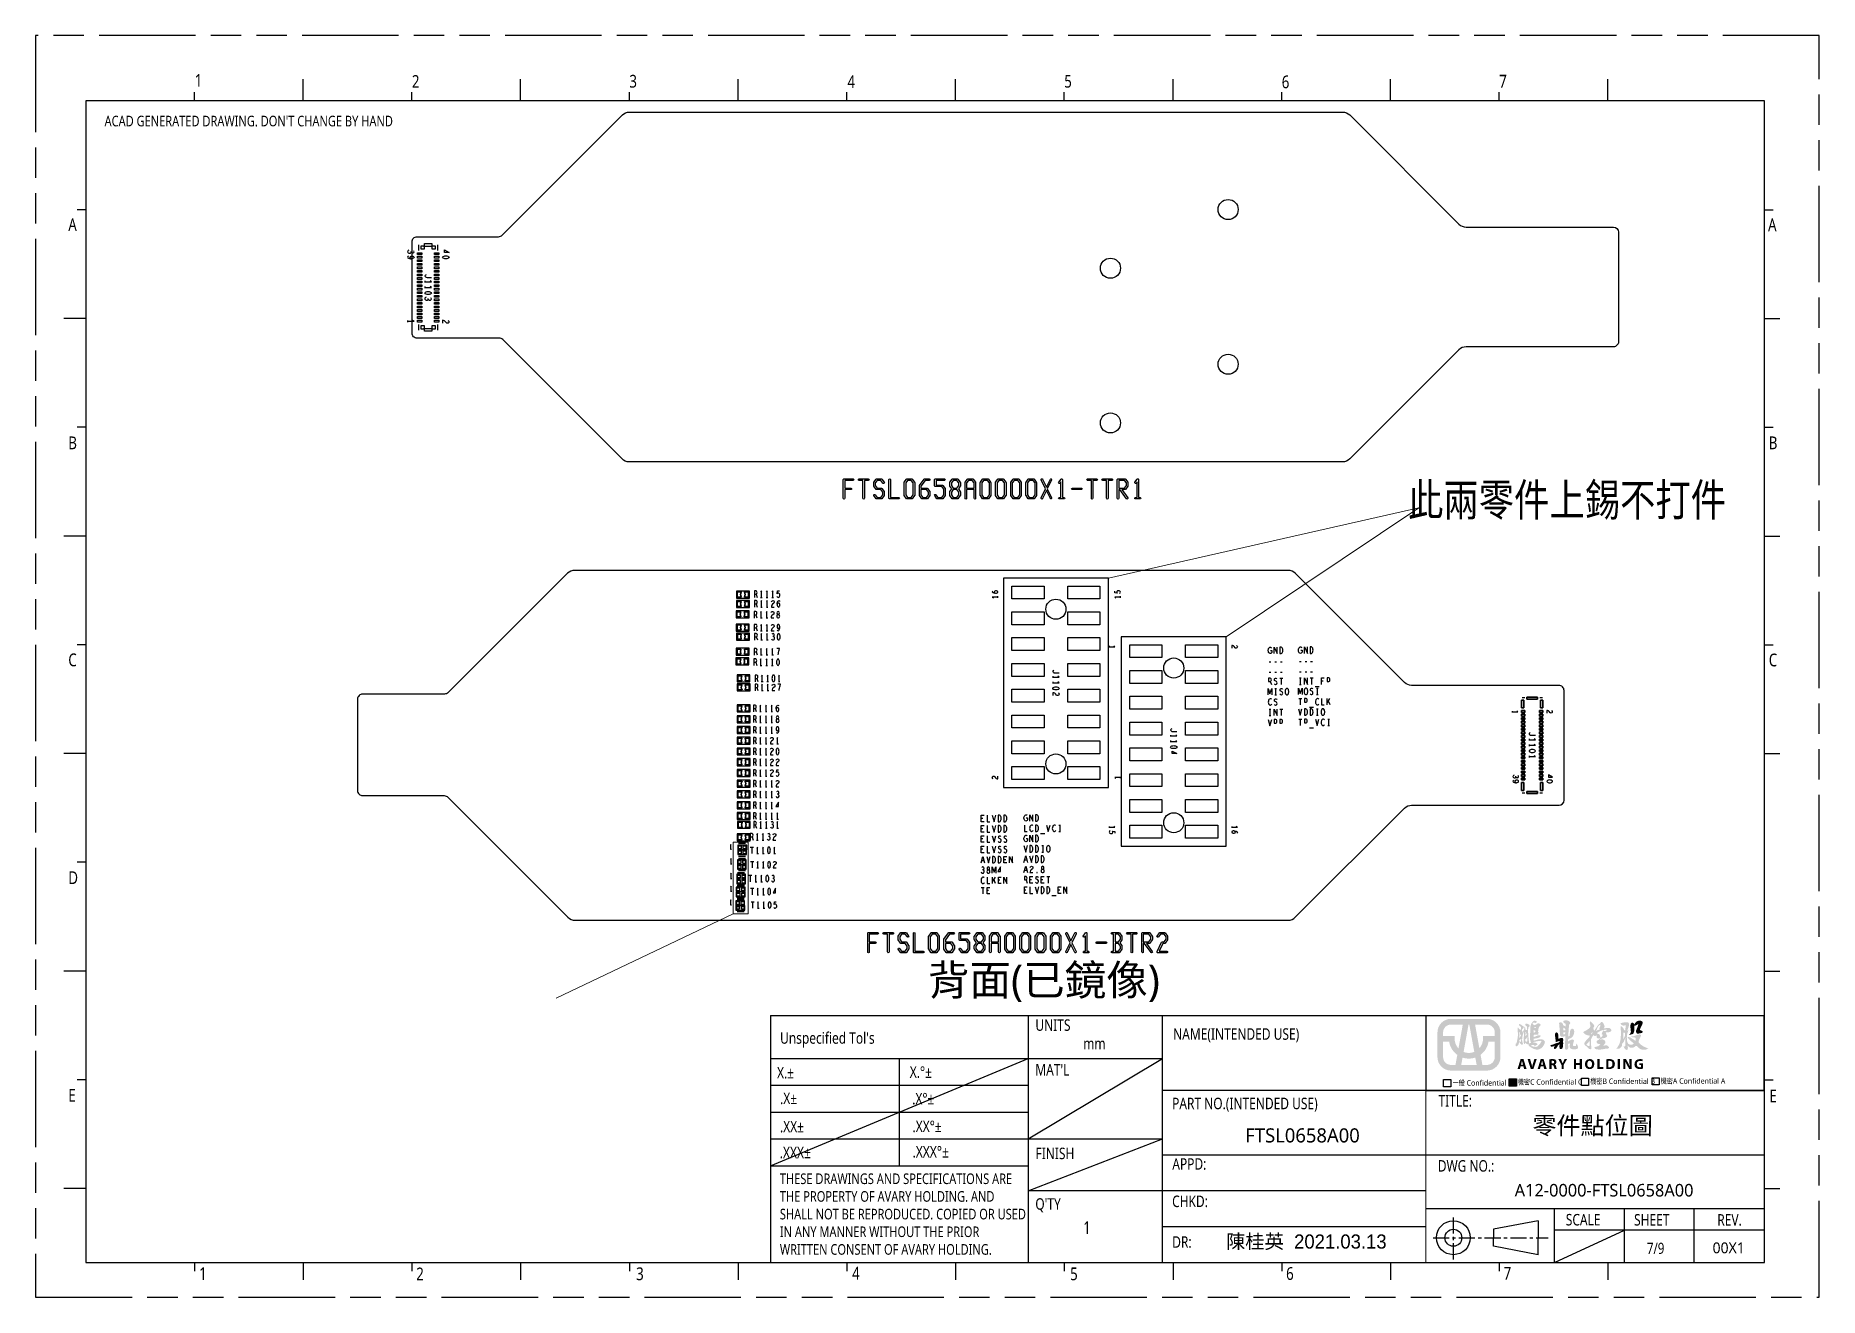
# Model space of a CAD drawing. Header units: millimetres. Extents: x 3228 to 3404, y -274 to -150.
import ezdxf

# ---------------------------------------------------------------- set-up
doc = ezdxf.new("R2010")
doc.units = ezdxf.units.MM
doc.linetypes.add('CENTER', pattern=[50.8, 31.75, -6.35, 6.35, -6.35])
doc.linetypes.add('PHANTOM', pattern=[29.5, 9.5, -1.5, 3, -1.5, 3, -1.5, 9.5])
doc.layers.get('0').update_dxf_attribs({"lineweight": 25})
doc.layers.add('0PAPERF', color=2, linetype='PHANTOM', plot=False)
for name, color, linetype in [('c_layer1', 7, 'Continuous'), ('gbr-dxf_layer0', 7, 'Continuous'), ('OUTLINE', 7, 'Continuous'), ('outline_layer0', 5, 'Continuous'), ('s_layer2', 7, 'Continuous'), ('图层 1', 7, 'Continuous'), ('鵬鼎', 5, 'Continuous')]:
    doc.layers.add(name, color=color, linetype=linetype)
for name, color, linetype, lineweight in [('DIM', 100, 'Continuous', 15), ('SPB', 6, 'Continuous', 25), ('SPT', 6, 'Continuous', 25), ('備註', 1, 'Continuous', 20), ('尺寸線', 3, 'Continuous', 20)]:
    doc.layers.add(name, color=color, linetype=linetype, lineweight=lineweight)
doc.styles.add('SIMPLEX', font='simplex.shx')
doc.styles.get("Standard").update_dxf_attribs({"font": 'simplex.shx', "width": 0.8, "height": 4})

msp = doc.modelspace()

# ---------------------------------------------------------------- texts
at = {"color": 0}
for s, insert, char_height, width, attachment_point in [('{\\fMicrosoft JhengHei|b0|i0|c136|p0;UNITS}', (3326.93, -246.56), 1.1306, 5.2588, 1), ('{\\fMicrosoft JhengHei|b0|i0|c136|p0;NAME(INTENDED USE)}', (3340.5, -247.44), 1.1306, 22.3596, 1), ('{\\fMicrosoft JhengHei|b0|i0|c136|p0;mm}', (3331.64, -248.38), 1.1306, 5.2588, 1), ('{\\fMicrosoft JhengHei|b0|i0|c136|p0;X.%%P}', (3301.47, -251.25), 1.1306, 5.2588, 1), ('{\\fMicrosoft JhengHei|b0|i0|c136|p0;X.%%D%%P}', (3314.55, -251.19), 1.1306, 5.2588, 1), ("{\\fMicrosoft JhengHei|b0|i0|c136|p0;MAT'L}", (3326.92, -250.96), 1.1306, 5.2588, 1), ('{\\fMicrosoft JhengHei|b0|i0|c136|p0;.X%%P}', (3301.77, -253.78), 1.1306, 1.921, 1), ('{\\fMicrosoft JhengHei|b0|i0|c136|p0;.X%%D%%P}', (3314.79, -253.81), 1.1306, 5.2588, 1), ('{\\fMicrosoft JhengHei|b0|i0|c136|p0;PART NO.(INTENDED USE)}', (3340.4, -254.28), 1.1306, 22.9138, 1), ('{\\fMicrosoft JhengHei|b0|i0|c136|p0;TITLE:}', (3366.65, -254.02), 1.1306, 5.2588, 1), ('{\\fMicrosoft JhengHei|b0|i0|c136|p0;.XX%%P}', (3301.76, -256.56), 1.1306, 5.2588, 1), ('{\\fMicrosoft JhengHei|b0|i0|c136|p0;.XX%%D%%P}', (3314.82, -256.54), 1.1306, 5.2588, 1), ('{\\fMicrosoft JhengHei|b0|i0|c136|p18;\\W1;\\C256;FTSL0658A00}', (3353.25, -258), 1.3922, 20.8895, 5), ('{\\fMicrosoft JhengHei|b0|i0|c136|p0;.XXX%%P}', (3301.74, -259.11), 1.1306, 5.2588, 1), ('{\\fMicrosoft JhengHei|b0|i0|c136|p0;.XXX%%D%%P}', (3314.83, -259.04), 1.1306, 5.2588, 1), ('{\\fMicrosoft JhengHei|b0|i0|c136|p0;FINISH}', (3326.94, -259.2), 1.1306, 5.2588, 1), ('{\\fMicrosoft JhengHei|b0|i0|c136|p0;APPD:}', (3340.42, -260.24), 1.1306, 5.2588, 1), ('{\\fMicrosoft JhengHei|b0|i0|c136|p0;DWG NO.:}', (3366.58, -260.43), 1.1306, 9.0419, 1), ('{\\fMicrosoft JhengHei|b0|i0|c136|p18;\\W1;\\C256;A12-0000-FTSL0658A00}', (3382.96, -263.4), 1.237, 20.8895, 5), ("{\\fMicrosoft JhengHei|b0|i0|c136|p0;Q'TY}", (3326.92, -264.18), 1.1306, 3.8767, 1), ('{\\fMicrosoft JhengHei|b0|i0|c136|p0;CHKD:}', (3340.4, -263.92), 1.1306, 5.2588, 1), ('{\\fMicrosoft JhengHei|b0|i0|c136|p0;\\H1.244111x;SCALE} ', (3379.19, -265.73), 0.9088, 5.2563, 1), ('{\\fMicrosoft JhengHei|b0|i0|c136|p0;SHEET}', (3385.92, -265.74), 1.1306, 5.757, 1), ('{\\fMicrosoft JhengHei|b0|i0|c136|p0;REV.}', (3394.12, -265.75), 1.1306, 5.757, 1), ('{\\fMicrosoft JhengHei|b0|i0|c136|p0;DR:}', (3340.41, -267.93), 1.1306, 5.2588, 1), ('{\\fMicrosoft JhengHei|b0|i0|c136|p0;7/9}', (3387.18, -268.57), 1.0905, 5.757, 1)]:
    msp.add_mtext(s, dxfattribs=dict(at, insert=insert, char_height=char_height, width=width, attachment_point=attachment_point))
at = {"color": 2, "char_height": 0.5355, "attachment_point": 1}
for s, insert, width in [('{\\fMicrosoft JhengHei|b0|i0|c136|p18;\\C1;一般 Confidential}', (3368.04, -252.55), 7.3448), ('{\\fMicrosoft JhengHei|b0|i0|c136|p18;\\C1;\\fMicrosoft JhengHei|b0|i0|c136|p18;機密C \\fMicrosoft JhengHei|b0|i0|c136|p18;Confidential C}', (3374.47, -252.46), 6.9936), ('{\\fMicrosoft JhengHei|b0|i0|c136|p18;\\C1;機密B Confidential B}', (3381.6, -252.39), 6.9936), ('{\\fMicrosoft JhengHei|b0|i0|c136|p18;\\C1;機密A Confidential A}', (3388.54, -252.36), 6.9936)]:
    msp.add_mtext(s, dxfattribs=dict(at, insert=insert, width=width))
at = {"insert": (3375.88, -256.15), "char_height": 1.7403, "width": 25.441, "attachment_point": 1}
msp.add_mtext('{\\f新細明體|b0|i0|c136|p0;\\Q0.8;\\W1;零件點位圖}', dxfattribs=at)
at = {"color": 3, "insert": (3301.75, -261.74), "char_height": 1.04418, "width": 24.4819, "attachment_point": 1}
msp.add_mtext('{\\fMicrosoft JhengHei|b0|i0|c136|p0;THESE DRAWINGS AND SPECIFICATIONS ARE THE PROPERTY OF AVARY HOLDING. AND SHALL NOT BE REPRODUCED. COPIED OR USED IN ANY MANNER WITHOUT THE PRIOR WRITTEN CONSENT OF AVARY HOLDING.}', dxfattribs=at)
at = {"lineweight": 0, "insert": (3345.71, -267.75), "char_height": 1.3922, "width": 136.9688, "attachment_point": 1, "style": 'SIMPLEX'}
msp.add_mtext('{\\fPMingLiU|b0|i0|c136|p2;陳桂英  2021.03.13}', dxfattribs=at)
at = {"layer": 'DIM', "char_height": 1.2575, "width": 0.7656, "attachment_point": 1}
for s, insert in [('{\\fMicrosoft JhengHei|b0|i0|c136|p0;\\C0;1}', (3244.09, -153.44)), ('{\\fMicrosoft JhengHei|b0|i0|c136|p0;\\C0;2}', (3265.49, -153.54)), ('{\\fMicrosoft JhengHei|b0|i0|c136|p0;\\C0;3}', (3286.92, -153.52)), ('{\\fMicrosoft JhengHei|b0|i0|c136|p0;\\C0;4}', (3308.41, -153.56)), ('{\\fMicrosoft JhengHei|b0|i0|c136|p0;\\C0;5}', (3329.77, -153.52)), ('{\\fMicrosoft JhengHei|b0|i0|c136|p0;\\C0;6}', (3351.2, -153.59)), ('{\\fMicrosoft JhengHei|b0|i0|c136|p0;\\C0;7}', (3372.63, -153.51)), ('{\\fMicrosoft JhengHei|b0|i0|c136|p0;\\C0;1}', (3244.53, -270.98)), ('{\\fMicrosoft JhengHei|b0|i0|c136|p0;\\C0;2}', (3265.92, -271.01)), ('{\\fMicrosoft JhengHei|b0|i0|c136|p0;\\C0;3}', (3287.59, -270.99)), ('{\\fMicrosoft JhengHei|b0|i0|c136|p0;\\C0;4}', (3308.87, -270.94)), ('{\\fMicrosoft JhengHei|b0|i0|c136|p0;\\C0;5}', (3330.35, -271)), ('{\\fMicrosoft JhengHei|b0|i0|c136|p0;\\C0;6}', (3351.63, -270.97)), ('{\\fMicrosoft JhengHei|b0|i0|c136|p0;\\C0;7}', (3373.06, -270.95))]:
    msp.add_mtext(s, dxfattribs=dict(at, insert=insert))
at = {"layer": 'OUTLINE', "color": 2, "linetype": 'Continuous', "lineweight": 0, "insert": (3393.65, -268.54), "char_height": 1.0583, "width": 2.5652, "attachment_point": 1}
msp.add_mtext('{\\fMicrosoft JhengHei|b0|i0|c136|p0;\\W1;\\C0;00X1}', dxfattribs=at)
at = {"layer": '備註', "color": 1, "linetype": 'Continuous', "insert": (3363.64, -193.79), "char_height": 3.1915, "width": 34.7576, "attachment_point": 1}
msp.add_mtext('{\\fPMingLiU|b0|i0|c136|p18;此兩零件上錫不打件}', dxfattribs=at)
at = {"layer": '備註', "insert": (3316.33, -241.18), "char_height": 3.0072, "width": 37.9329, "attachment_point": 1, "style": 'SIMPLEX'}
msp.add_mtext('{\\fMicrosoft JhengHei|b0|i0|c136|p18;背面(已鏡像)}', dxfattribs=at)
at = {"layer": '備註', "color": 2, "lineweight": 0, "ltscale": 2, "insert": (3301.77, -247.83), "char_height": 1.1305, "attachment_point": 1}
msp.add_mtext("{\\fMicrosoft JhengHei|b0|i0|c136|p0;\\C0;Unspecified Tol's }", dxfattribs=at)
at = {"layer": '尺寸線', "linetype": 'Continuous', "insert": (3235.21, -157.55), "char_height": 1.0442, "width": 163.6268, "attachment_point": 1}
msp.add_mtext("{\\fMicrosoft JhengHei|b0|i0|c136|p0;ACAD GENERATED DRAWING. DON'T CHANGE BY HAND}", dxfattribs=at)
at = {"layer": '鵬鼎', "char_height": 1.2575, "width": 2.3719, "attachment_point": 1}
for s, insert in [('{\\fMicrosoft JhengHei|b0|i0|c136|p0;\\C0;A}', (3231.64, -167.65)), ('{\\fMicrosoft JhengHei|b0|i0|c136|p0;\\C0;A}', (3399.12, -167.67)), ('{\\fMicrosoft JhengHei|b0|i0|c136|p0;\\C0;B}', (3231.64, -189.14)), ('{\\fMicrosoft JhengHei|b0|i0|c136|p0;\\C0;B}', (3399.19, -189.14)), ('{\\fMicrosoft JhengHei|b0|i0|c136|p0;\\C0;C}', (3231.64, -210.52)), ('{\\fMicrosoft JhengHei|b0|i0|c136|p0;\\C0;C}', (3399.19, -210.53)), ('{\\fMicrosoft JhengHei|b0|i0|c136|p0;\\C0;D}', (3231.64, -231.98)), ('{\\fMicrosoft JhengHei|b0|i0|c136|p0;\\C0;E}', (3231.64, -253.42)), ('{\\fMicrosoft JhengHei|b0|i0|c136|p0;\\C0;E}', (3399.25, -253.47))]:
    msp.add_mtext(s, dxfattribs=dict(at, insert=insert))
at = {"layer": '鵬鼎', "color": 0, "insert": (3331.64, -266.46), "char_height": 1.237, "width": 1.2247, "attachment_point": 1}
msp.add_mtext('{\\fMicrosoft JhengHei|b0|i0|c136|p0;1}', dxfattribs=at)

# ---------------------------------------------------------------- blocks, each defined once
blk = doc.blocks.new('6')
at = {"layer": '图层 1', "true_color": 0xf50613}
h = blk.add_hatch(color=1, dxfattribs=at)
h.dxf.hatch_style = 2
edge = h.paths.add_edge_path()
edge.add_spline(control_points=[(-0.84, 7.1), (-0.84, 7.1), (0.89, -2.45), (0.89, -2.45), (0.31, -2.7), (-0.33, -2.83), (-1.01, -2.83), (-1.66, -2.83), (-2.28, -2.71), (-2.84, -2.48), (-2.84, -2.48), (-1.11, 7.1), (-1.11, 7.1), (-1.11, 7.1), (-0.84, 7.1), (-0.84, 7.1)], knot_values=[0, 0, 0, 0, 1, 1, 1, 2, 2, 2, 3, 3, 3, 4, 4, 4, 5, 5, 5, 5], degree=3, periodic=1)
edge = h.paths.add_edge_path()
edge.add_spline(control_points=[(5.31, 9.08), (5.31, 9.08), (-7.25, 9.08), (-7.25, 9.08), (-9.86, 9.08), (-11.98, 6.96), (-11.98, 4.35), (-11.98, 4.35), (-11.98, -4.27), (-11.98, -4.27), (-11.98, -6.88), (-9.86, -9), (-7.25, -9), (-7.25, -9), (5.31, -9), (5.31, -9), (7.91, -9), (10.04, -6.88), (10.04, -4.27), (10.04, -4.27), (10.04, 4.35), (10.04, 4.35), (10.04, 6.96), (7.91, 9.08), (5.31, 9.08)], knot_values=[0, 0, 0, 0, 0.352778, 0.352778, 0.352778, 0.705556, 0.705556, 0.705556, 1.058334, 1.058334, 1.058334, 1.411112, 1.411112, 1.411112, 1.76389, 1.76389, 1.76389, 2.116668, 2.116668, 2.116668, 2.469446, 2.469446, 2.469446, 2.822224, 2.822224, 2.822224, 2.822224], degree=3, periodic=0)
edge.add_line((5.31, 9.08), (5.31, 9.08))
edge = h.paths.add_edge_path()
edge.add_spline(control_points=[(8.06, 4.35), (8.06, 4.35), (8.06, 3.12), (8.06, 3.12), (8.06, 3.12), (3.96, 3.12), (3.96, 3.12), (3.96, 3.12), (3.96, 2.13), (3.96, 2.13), (3.96, 0.86), (3.47, -0.31), (2.68, -1.19), (2.68, -1.19), (1.17, 7.1), (1.17, 7.1), (1.17, 7.1), (5.31, 7.1), (5.31, 7.1), (6.82, 7.1), (8.06, 5.87), (8.06, 4.35)], knot_values=[0, 0, 0, 0, 0.352778, 0.352778, 0.352778, 0.705556, 0.705556, 0.705556, 1.058334, 1.058334, 1.058334, 1.411112, 1.411112, 1.411112, 1.76389, 1.76389, 1.76389, 2.116668, 2.116668, 2.116668, 2.469446, 2.469446, 2.469446, 2.469446], degree=3, periodic=0)
edge.add_line((8.06, 4.35), (8.06, 4.35))
edge = h.paths.add_edge_path()
edge.add_spline(control_points=[(-1.01, -4.81), (-0.22, -4.81), (0.54, -4.67), (1.25, -4.43), (1.25, -4.43), (1.72, -7.02), (1.72, -7.02), (1.72, -7.02), (-3.67, -7.02), (-3.67, -7.02), (-3.67, -7.02), (-3.2, -4.45), (-3.2, -4.45), (-2.51, -4.68), (-1.78, -4.81), (-1.01, -4.81)], knot_values=[0, 0, 0, 0, 0.352778, 0.352778, 0.352778, 0.705556, 0.705556, 0.705556, 1.058334, 1.058334, 1.058334, 1.411112, 1.411112, 1.411112, 1.76389, 1.76389, 1.76389, 1.76389], degree=3, periodic=0)
edge.add_line((-1.01, -4.81), (-1.01, -4.81))
edge = h.paths.add_edge_path()
edge.add_spline(control_points=[(-7.25, 7.1), (-7.25, 7.1), (-3.12, 7.1), (-3.12, 7.1), (-3.12, 7.1), (-4.63, -1.25), (-4.63, -1.25), (-5.46, -0.37), (-5.98, 0.82), (-5.98, 2.13), (-5.98, 2.13), (-5.98, 3.12), (-5.98, 3.12), (-5.98, 3.12), (-10, 3.12), (-10, 3.12), (-10, 3.12), (-10, 4.35), (-10, 4.35), (-10, 5.87), (-8.77, 7.1), (-7.25, 7.1)], knot_values=[0, 0, 0, 0, 0.352778, 0.352778, 0.352778, 0.705556, 0.705556, 0.705556, 1.058334, 1.058334, 1.058334, 1.411112, 1.411112, 1.411112, 1.76389, 1.76389, 1.76389, 2.116668, 2.116668, 2.116668, 2.469446, 2.469446, 2.469446, 2.469446], degree=3, periodic=0)
edge.add_line((-7.25, 7.1), (-7.25, 7.1))
edge = h.paths.add_edge_path()
edge.add_spline(control_points=[(-10, -4.27), (-10, -4.27), (-10, 1.14), (-10, 1.14), (-10, 1.14), (-7.89, 1.14), (-7.89, 1.14), (-7.61, -0.77), (-6.55, -2.44), (-5.04, -3.52), (-5.04, -3.52), (-5.68, -7.02), (-5.68, -7.02), (-5.68, -7.02), (-7.25, -7.02), (-7.25, -7.02), (-8.77, -7.02), (-10, -5.79), (-10, -4.27)], knot_values=[0, 0, 0, 0, 0.352778, 0.352778, 0.352778, 0.705556, 0.705556, 0.705556, 1.058334, 1.058334, 1.058334, 1.411112, 1.411112, 1.411112, 1.76389, 1.76389, 1.76389, 2.116668, 2.116668, 2.116668, 2.116668], degree=3, periodic=0)
edge.add_line((-10, -4.27), (-10, -4.27))
edge = h.paths.add_edge_path()
edge.add_spline(control_points=[(5.31, -7.02), (5.31, -7.02), (3.73, -7.02), (3.73, -7.02), (3.73, -7.02), (3.09, -3.47), (3.09, -3.47), (4.56, -2.39), (5.6, -0.75), (5.87, 1.14), (5.87, 1.14), (8.06, 1.14), (8.06, 1.14), (8.06, 1.14), (8.06, -4.27), (8.06, -4.27), (8.06, -5.79), (6.82, -7.02), (5.31, -7.02)], knot_values=[0, 0, 0, 0, 0.352778, 0.352778, 0.352778, 0.705556, 0.705556, 0.705556, 1.058334, 1.058334, 1.058334, 1.411112, 1.411112, 1.411112, 1.76389, 1.76389, 1.76389, 2.116668, 2.116668, 2.116668, 2.116668], degree=3, periodic=0)
edge.add_line((5.31, -7.02), (5.31, -7.02))
at = {"layer": '图层 1', "true_color": 0x000099}
h = blk.add_hatch(color=174, dxfattribs=at)
h.dxf.hatch_style = 2
edge = h.paths.add_edge_path()
edge.add_spline(control_points=[(21.7, 4.45), (21.7, 4.45), (21.7, 4.7), (21.7, 4.7), (21.7, 4.7), (21.7, 4.95), (21.7, 4.95), (21.7, 4.95), (21.7, 5.15), (21.7, 5.15), (21.73, 5.12), (21.77, 5.09), (21.81, 5.06), (21.86, 5.03), (21.91, 5.01), (21.97, 5.01), (22.03, 4.98), (22.09, 4.97), (22.13, 4.97), (22.13, 4.97), (22.24, 4.97), (22.24, 4.97), (22.24, 4.97), (22.24, 4.88), (22.24, 4.88), (22.24, 4.88), (22.24, 4.74), (22.24, 4.74), (22.24, 4.74), (22.24, 4.61), (22.24, 4.61), (22.24, 4.61), (22.24, 4.52), (22.24, 4.52), (22.24, 4.52), (22.2, 4.52), (22.2, 4.52), (22.14, 4.49), (22.08, 4.44), (22.02, 4.38), (21.93, 4.35), (21.82, 4.31), (21.7, 4.25), (21.7, 4.25), (21.7, 4.45), (21.7, 4.45)], knot_values=[0, 0, 0, 0, 1, 1, 1, 2, 2, 2, 3, 3, 3, 4, 4, 4, 5, 5, 5, 6, 6, 6, 7, 7, 7, 8, 8, 8, 9, 9, 9, 10, 10, 10, 11, 11, 11, 12, 12, 12, 13, 13, 13, 14, 14, 14, 15, 15, 15, 15], degree=3, periodic=1)
edge = h.paths.add_edge_path()
edge.add_spline(control_points=[(16.6, 4.04), (16.6, 4.21), (16.61, 4.34), (16.64, 4.43), (16.67, 4.46), (16.72, 4.44), (16.78, 4.38), (16.81, 4.35), (16.84, 4.28), (16.87, 4.16), (16.87, 4.16), (16.87, 3.88), (16.87, 3.88), (16.84, 3.82), (16.82, 3.78), (16.82, 3.75), (16.82, 3.63), (16.81, 3.52), (16.8, 3.43), (16.78, 3.34), (16.81, 3.32), (16.87, 3.36), (16.93, 3.41), (16.99, 3.46), (17.05, 3.52), (17.11, 3.58), (17.17, 3.63), (17.23, 3.66), (17.23, 3.66), (17.23, 3.59), (17.23, 3.59), (17.23, 3.59), (17.23, 3.5), (17.23, 3.5), (17.23, 3.5), (17.23, 3.39), (17.23, 3.39), (17.23, 3.39), (17.23, 3.3), (17.23, 3.3), (17.17, 3.27), (17.12, 3.22), (17.09, 3.16), (17.06, 3.07), (17.03, 2.97), (16.98, 2.85), (16.93, 2.72), (16.88, 2.63), (16.82, 2.57), (16.79, 2.48), (16.76, 2.42), (16.73, 2.39), (16.7, 2.48), (16.67, 2.61), (16.64, 2.78), (16.61, 2.94), (16.6, 3.15), (16.6, 3.41), (16.6, 3.41), (16.6, 4.04), (16.6, 4.04)], knot_values=[0, 0, 0, 0, 1, 1, 1, 2, 2, 2, 3, 3, 3, 4, 4, 4, 5, 5, 5, 6, 6, 6, 7, 7, 7, 8, 8, 8, 9, 9, 9, 10, 10, 10, 11, 11, 11, 12, 12, 12, 13, 13, 13, 14, 14, 14, 15, 15, 15, 16, 16, 16, 17, 17, 17, 18, 18, 18, 19, 19, 19, 20, 20, 20, 20], degree=3, periodic=1)
edge = h.paths.add_edge_path()
edge.add_spline(control_points=[(18.72, 4.06), (18.72, 4.34), (18.74, 4.49), (18.79, 4.52), (18.83, 4.55), (18.88, 4.49), (18.95, 4.34), (18.91, 4.19), (18.88, 4.04), (18.85, 3.91), (18.82, 3.77), (18.84, 3.7), (18.9, 3.7), (18.93, 3.73), (18.99, 3.79), (19.08, 3.88), (19.17, 3.97), (19.25, 4.05), (19.31, 4.11), (19.31, 4.11), (19.31, 4.06), (19.31, 4.06), (19.31, 4.06), (19.35, 4.02), (19.35, 4.02), (19.35, 4.02), (19.35, 3.97), (19.35, 3.97), (19.35, 3.97), (19.4, 3.93), (19.4, 3.93), (19.37, 3.9), (19.33, 3.84), (19.28, 3.75), (19.24, 3.66), (19.17, 3.55), (19.08, 3.43), (18.99, 3.31), (18.92, 3.22), (18.88, 3.16), (18.83, 3.1), (18.78, 3.07), (18.72, 3.07), (18.72, 3.07), (18.72, 4.06), (18.72, 4.06)], knot_values=[0, 0, 0, 0, 1, 1, 1, 2, 2, 2, 3, 3, 3, 4, 4, 4, 5, 5, 5, 6, 6, 6, 7, 7, 7, 8, 8, 8, 9, 9, 9, 10, 10, 10, 11, 11, 11, 12, 12, 12, 13, 13, 13, 14, 14, 14, 15, 15, 15, 15], degree=3, periodic=1)
edge = h.paths.add_edge_path()
edge.add_spline(control_points=[(25.27, 1.54), (25.12, 1.71), (24.91, 1.84), (24.64, 1.9), (24.34, 1.96), (24.07, 1.97), (23.83, 1.94), (23.58, 1.91), (23.37, 1.88), (23.19, 1.85), (22.76, 1.72), (22.15, 1.58), (22.15, 1.58), (22.12, 1.58), (22.09, 1.57), (22.04, 1.56), (22, 1.54), (21.94, 1.53), (21.88, 1.51), (21.82, 1.5), (21.77, 1.48), (21.72, 1.47), (21.68, 1.45), (21.64, 1.43), (21.61, 1.4), (21.61, 1.4), (21.61, 1.56), (21.61, 1.56), (21.61, 1.56), (21.61, 1.76), (21.61, 1.76), (21.64, 1.82), (21.66, 1.88), (21.68, 1.94), (21.69, 2), (21.7, 2.06), (21.7, 2.12), (21.7, 2.12), (21.79, 2.12), (21.79, 2.12), (21.82, 2.12), (21.87, 2.13), (21.93, 2.14), (21.99, 2.16), (22.04, 2.17), (22.09, 2.17), (22.11, 2.17), (22.12, 2.17), (22.14, 2.18), (22.14, 2.18), (22.15, 2.21), (22.15, 2.21), (22.15, 2.21), (22.53, 2.26), (22.68, 2.29), (22.84, 2.32), (23.19, 2.39), (23.19, 2.39), (23.37, 2.45), (23.56, 2.54), (23.76, 2.66), (23.95, 2.79), (24.07, 2.92), (24.1, 3.07), (24.16, 3.19), (24.08, 3.28), (23.87, 3.34), (23.71, 3.36), (23.53, 3.37), (23.35, 3.38), (23.14, 3.36), (22.94, 3.21), (22.75, 3.14), (22.55, 3.06), (22.15, 2.89), (22.15, 2.89), (22.09, 2.89), (22.03, 2.88), (21.97, 2.85), (21.91, 2.81), (21.86, 2.79), (21.81, 2.75), (21.77, 2.72), (21.73, 2.71), (21.7, 2.71), (21.7, 2.71), (21.7, 2.87), (21.7, 2.87), (21.7, 2.87), (21.7, 3.09), (21.7, 3.09), (21.7, 3.09), (21.7, 3.34), (21.7, 3.34), (21.7, 3.34), (21.7, 3.48), (21.7, 3.48), (21.7, 3.48), (22.36, 3.6), (22.6, 3.61), (22.84, 3.62), (22.93, 3.53), (23.04, 3.53), (23.15, 3.53), (23.26, 3.61), (23.26, 3.61), (23.28, 3.73), (23.3, 3.88), (23.33, 4.04), (23.36, 4.21), (23.36, 4.34), (23.33, 4.43), (23.3, 4.49), (23.25, 4.52), (23.19, 4.52), (23.19, 4.64), (23.21, 4.8), (23.24, 5.01), (23.24, 5.22), (23.28, 5.47), (23.37, 5.76), (23.46, 6.05), (23.57, 6.27), (23.69, 6.44), (23.81, 6.6), (23.92, 6.7), (24.01, 6.73), (24.07, 6.76), (24.1, 6.84), (24.1, 6.96), (24.07, 7.08), (23.96, 7.21), (23.78, 7.36), (23.6, 7.51), (23.42, 7.57), (23.24, 7.54), (23.06, 7.51), (22.92, 7.44), (22.83, 7.32), (22.8, 7.29), (22.76, 7.26), (22.7, 7.23), (22.61, 7.2), (22.5, 7.14), (22.38, 7.05), (22.23, 6.99), (22.12, 6.94), (22.06, 6.89), (22, 6.84), (21.97, 6.81), (21.97, 6.78), (21.97, 6.81), (21.93, 6.84), (21.84, 6.89), (21.75, 6.94), (21.63, 7.02), (21.48, 7.14), (21.32, 7.26), (21.25, 7.37), (21.25, 7.48), (21.25, 7.58), (21.3, 7.66), (21.39, 7.73), (21.45, 7.75), (21.52, 7.77), (21.61, 7.77), (21.67, 7.77), (21.77, 7.75), (21.91, 7.73), (22.04, 7.69), (22.16, 7.68), (22.27, 7.68), (22.37, 7.68), (22.47, 7.69), (22.56, 7.73), (22.65, 7.82), (22.7, 7.92), (22.7, 8.04), (22.7, 8.16), (22.59, 8.27), (22.38, 8.36), (22.2, 8.42), (22.02, 8.43), (21.84, 8.4), (21.66, 8.37), (21.54, 8.31), (21.48, 8.22), (21.3, 8.04), (21.12, 7.83), (20.96, 7.59), (20.79, 7.35), (20.67, 7.07), (20.59, 6.75), (20.52, 6.44), (20.48, 6.13), (20.48, 5.83), (20.48, 5.83), (20.48, 4.97), (20.48, 4.97), (20.48, 4.88), (20.47, 4.65), (20.44, 4.29), (20.41, 3.93), (20.39, 3.43), (20.39, 2.8), (20.36, 2.2), (20.39, 1.73), (20.48, 1.4), (20.54, 1.08), (20.63, 0.88), (20.74, 0.82), (20.81, 0.78), (20.86, 0.76), (20.86, 0.76), (20.62, 0.74), (20.13, 0.41), (20.13, 0.41), (20.13, 0.41), (20.08, 0.57), (20.08, 0.63), (20.04, 0.78), (20, 1.11), (19.94, 1.6), (19.88, 2.1), (19.82, 2.75), (19.76, 3.57), (19.7, 4.38), (19.68, 5), (19.71, 5.42), (19.74, 5.84), (19.8, 6.1), (19.89, 6.19), (20.13, 6.28), (20.26, 6.44), (20.26, 6.66), (20.26, 6.89), (20.08, 7.08), (19.74, 7.25), (19.39, 7.42), (19.12, 7.47), (18.92, 7.41), (18.73, 7.35), (18.64, 7.23), (18.67, 7.05), (18.7, 7.02), (18.73, 6.97), (18.74, 6.91), (18.76, 6.85), (18.81, 6.79), (18.9, 6.73), (18.96, 6.64), (19.02, 6.58), (19.08, 6.55), (19.17, 6.49), (19.25, 6.44), (19.31, 6.42), (19.31, 6.35), (19.31, 6.27), (19.33, 6.17), (19.34, 6.06), (19.35, 5.93), (19.35, 5.78), (19.35, 5.63), (19.36, 5.5), (19.37, 5.4), (19.39, 5.29), (19.4, 5.21), (19.4, 5.15), (19.31, 5.18), (19.22, 5.21), (19.13, 5.24), (19.13, 5.24), (18.85, 5.24), (18.85, 5.24), (18.82, 5.3), (18.8, 5.37), (18.79, 5.44), (18.77, 5.52), (18.76, 5.62), (18.74, 5.74), (18.73, 5.86), (18.7, 5.96), (18.65, 6.05), (18.61, 6.14), (18.57, 6.23), (18.54, 6.33), (18.51, 6.35), (18.49, 6.37), (18.47, 6.37), (18.46, 6.37), (18.43, 6.33), (18.4, 6.23), (18.37, 6.14), (18.36, 6.02), (18.36, 5.87), (18.36, 5.87), (18.36, 5.51), (18.36, 5.51), (18.24, 5.3), (18.13, 5.09), (18.04, 4.88), (17.92, 4.67), (17.8, 4.44), (17.68, 4.2), (17.68, 4.26), (17.67, 4.34), (17.66, 4.45), (17.64, 4.55), (17.63, 4.67), (17.63, 4.81), (17.63, 4.95), (17.63, 5.06), (17.61, 5.15), (17.6, 5.24), (17.59, 5.33), (17.59, 5.42), (17.68, 5.48), (17.79, 5.57), (17.91, 5.69), (18.03, 5.81), (18.12, 5.95), (18.18, 6.1), (18.24, 6.25), (18.21, 6.37), (18.09, 6.46), (17.97, 6.55), (17.83, 6.63), (17.68, 6.69), (17.44, 6.93), (17.2, 7.1), (16.96, 7.21), (16.72, 7.31), (16.58, 7.28), (16.55, 7.12), (16.52, 6.95), (16.58, 6.78), (16.73, 6.6), (16.88, 6.42), (17.05, 6.31), (17.23, 6.28), (17.23, 6.28), (17.23, 6.05), (17.23, 6.05), (17.23, 6.05), (17.23, 5.74), (17.23, 5.74), (17.23, 5.74), (17.23, 5.42), (17.23, 5.42), (17.23, 5.42), (17.23, 5.26), (17.23, 5.26), (17.23, 5.25), (17.21, 5.25), (17.16, 5.29), (17.12, 5.31), (17.05, 5.34), (16.96, 5.35), (16.87, 5.37), (16.76, 5.39), (16.64, 5.42), (16.61, 5.45), (16.58, 5.5), (16.55, 5.56), (16.52, 5.59), (16.49, 5.63), (16.46, 5.69), (16.4, 5.75), (16.35, 5.81), (16.32, 5.87), (16.29, 5.9), (16.26, 5.93), (16.23, 5.96), (16.14, 5.99), (16.08, 5.95), (16.05, 5.83), (16.02, 5.68), (16.02, 5.44), (16.05, 5.1), (16.08, 4.77), (16.11, 4.41), (16.14, 4.02), (16.14, 4.02), (16.14, 3.25), (16.14, 3.25), (16.11, 2.95), (16.07, 2.59), (16.01, 2.17), (15.92, 1.75), (15.84, 1.38), (15.78, 1.08), (15.69, 0.78), (15.63, 0.56), (15.6, 0.4), (15.57, 0.4), (15.55, 0.42), (15.53, 0.45), (15.52, 0.48), (15.5, 0.51), (15.47, 0.54), (15.44, 0.48), (15.42, 0.43), (15.42, 0.4), (15.36, 0.13), (15.35, -0.09), (15.38, -0.27), (15.41, -0.48), (15.51, -0.56), (15.69, -0.5), (15.87, -0.44), (16.04, -0.3), (16.19, -0.09), (16.31, 0.12), (16.4, 0.3), (16.46, 0.45), (16.46, 0.45), (16.46, 0.54), (16.46, 0.54), (16.46, 0.57), (16.48, 0.63), (16.51, 0.72), (16.51, 0.78), (16.51, 0.84), (16.53, 0.9), (16.54, 0.96), (16.55, 1.02), (16.55, 1.08), (16.58, 1.02), (16.64, 0.92), (16.73, 0.79), (16.82, 0.65), (16.94, 0.5), (17.09, 0.34), (17.24, 0.17), (17.38, 0.07), (17.5, 0.04), (17.62, 0.01), (17.71, 0.04), (17.77, 0.13), (17.8, 0.13), (17.83, 0.16), (17.86, 0.22), (17.86, 0.22), (17.86, 0.4), (17.86, 0.4), (17.89, 0.47), (17.89, 0.54), (17.86, 0.63), (17.83, 0.69), (17.8, 0.75), (17.77, 0.81), (17.71, 0.93), (17.66, 1.16), (17.63, 1.49), (17.6, 1.79), (17.63, 2.2), (17.7, 2.71), (17.78, 3.22), (17.88, 3.64), (18, 3.97), (18.09, 4.28), (18.18, 4.49), (18.27, 4.61), (18.24, 4.49), (18.22, 4.35), (18.22, 4.2), (18.22, 4.2), (18.22, 3.7), (18.22, 3.7), (18.22, 3.7), (18.22, 3.21), (18.22, 3.21), (18.22, 3.06), (18.22, 2.88), (18.2, 2.66), (18.18, 2.45), (18.18, 2.21), (18.18, 1.92), (18.18, 1.92), (18.18, 1.17), (18.18, 1.17), (18.18, 0.96), (18.18, 0.79), (18.2, 0.65), (18.22, 0.52), (18.25, 0.4), (18.31, 0.31), (18.37, 0.22), (18.43, 0.21), (18.49, 0.27), (18.55, 0.3), (18.58, 0.38), (18.58, 0.5), (18.58, 0.62), (18.57, 0.72), (18.54, 0.81), (18.63, 0.78), (18.72, 0.72), (18.81, 0.63), (18.9, 0.54), (19.02, 0.45), (19.17, 0.36), (19.29, 0.27), (19.41, 0.21), (19.53, 0.18), (19.65, 0.15), (19.77, 0.13), (19.89, 0.13), (19.83, 0.01), (19.82, -0.09), (19.85, -0.18), (19.9, -0.29), (20.01, -0.39), (20.18, -0.5), (20.18, -0.5), (20.18, -0.5), (20.19, -0.5), (20.41, -0.67), (20.77, -0.88), (20.91, -1), (20.94, -1.02), (20.98, -1.04), (21.02, -1.07), (21.02, -1.08), (21.02, -1.08), (21.02, -1.09), (21.08, -1.12), (21.16, -1.16), (21.25, -1.22), (21.34, -1.25), (21.45, -1.3), (21.57, -1.36), (21.9, -1.51), (22.29, -1.61), (22.74, -1.67), (23.19, -1.7), (23.66, -1.57), (24.14, -1.27), (24.59, -0.94), (24.93, -0.56), (25.16, -0.14), (25.38, 0.29), (25.53, 0.66), (25.59, 0.99), (25.53, 1.17), (25.42, 1.35), (25.27, 1.54)], knot_values=[0, 0, 0, 0, 0.352778, 0.352778, 0.352778, 0.705556, 0.705556, 0.705556, 1.058334, 1.058334, 1.058334, 1.411112, 1.411112, 1.411112, 1.76389, 1.76389, 1.76389, 2.116668, 2.116668, 2.116668, 2.469446, 2.469446, 2.469446, 2.822224, 2.822224, 2.822224, 3.175002, 3.175002, 3.175002, 3.52778, 3.52778, 3.52778, 3.880558, 3.880558, 3.880558, 4.233336, 4.233336, 4.233336, 4.586114, 4.586114, 4.586114, 4.938892, 4.938892, 4.938892, 5.29167, 5.29167, 5.29167, 5.644448, 5.644448, 5.644448, 5.997226, 5.997226, 5.997226, 6.350004, 6.350004, 6.350004, 6.702782, 6.702782, 6.702782, 7.05556, 7.05556, 7.05556, 7.408338, 7.408338, 7.408338, 7.761116, 7.761116, 7.761116, 8.113894, 8.113894, 8.113894, 8.466672, 8.466672, 8.466672, 8.81945, 8.81945, 8.81945, 9.172228, 9.172228, 9.172228, 9.525006, 9.525006, 9.525006, 9.877784, 9.877784, 9.877784, 10.230562, 10.230562, 10.230562, 10.58334, 10.58334, 10.58334, 10.936118, 10.936118, 10.936118, 11.288896, 11.288896, 11.288896, 11.641674, 11.641674, 11.641674, 11.994452, 11.994452, 11.994452, 12.34723, 12.34723, 12.34723, 12.700008, 12.700008, 12.700008, 13.052786, 13.052786, 13.052786, 13.405564, 13.405564, 13.405564, 13.758342, 13.758342, 13.758342, 14.11112, 14.11112, 14.11112, 14.463898, 14.463898, 14.463898, 14.816676, 14.816676, 14.816676, 15.169454, 15.169454, 15.169454, 15.522232, 15.522232, 15.522232, 15.87501, 15.87501, 15.87501, 16.227788, 16.227788, 16.227788, 16.580566, 16.580566, 16.580566, 16.933344, 16.933344, 16.933344, 17.286123, 17.286123, 17.286123, 17.638901, 17.638901, 17.638901, 17.991679, 17.991679, 17.991679, 18.344457, 18.344457, 18.344457, 18.697235, 18.697235, 18.697235, 19.050013, 19.050013, 19.050013, 19.402791, 19.402791, 19.402791, 19.755569, 19.755569, 19.755569, 20.108347, 20.108347, 20.108347, 20.461125, 20.461125, 20.461125, 20.813903, 20.813903, 20.813903, 21.166681, 21.166681, 21.166681, 21.519459, 21.519459, 21.519459, 21.872237, 21.872237, 21.872237, 22.225015, 22.225015, 22.225015, 22.577793, 22.577793, 22.577793, 22.930571, 22.930571, 22.930571, 23.283349, 23.283349, 23.283349, 23.636127, 23.636127, 23.636127, 23.988905, 23.988905, 23.988905, 24.341683, 24.341683, 24.341683, 24.694461, 24.694461, 24.694461, 25.047239, 25.047239, 25.047239, 25.400017, 25.400017, 25.400017, 25.752795, 25.752795, 25.752795, 26.105573, 26.105573, 26.105573, 26.458351, 26.458351, 26.458351, 26.811129, 26.811129, 26.811129, 27.163907, 27.163907, 27.163907, 27.516685, 27.516685, 27.516685, 27.869463, 27.869463, 27.869463, 28.222241, 28.222241, 28.222241, 28.575019, 28.575019, 28.575019, 28.927797, 28.927797, 28.927797, 29.280575, 29.280575, 29.280575, 29.633353, 29.633353, 29.633353, 29.986131, 29.986131, 29.986131, 30.338909, 30.338909, 30.338909, 30.691687, 30.691687, 30.691687, 31.044465, 31.044465, 31.044465, 31.397243, 31.397243, 31.397243, 31.750021, 31.750021, 31.750021, 32.102799, 32.102799, 32.102799, 32.455577, 32.455577, 32.455577, 32.808355, 32.808355, 32.808355, 33.161133, 33.161133, 33.161133, 33.513911, 33.513911, 33.513911, 33.866689, 33.866689, 33.866689, 34.219467, 34.219467, 34.219467, 34.572245, 34.572245, 34.572245, 34.925023, 34.925023, 34.925023, 35.277801, 35.277801, 35.277801, 35.630579, 35.630579, 35.630579, 35.983357, 35.983357, 35.983357, 36.336135, 36.336135, 36.336135, 36.688913, 36.688913, 36.688913, 37.041691, 37.041691, 37.041691, 37.394469, 37.394469, 37.394469, 37.747247, 37.747247, 37.747247, 38.100025, 38.100025, 38.100025, 38.452803, 38.452803, 38.452803, 38.805581, 38.805581, 38.805581, 39.158359, 39.158359, 39.158359, 39.511137, 39.511137, 39.511137, 39.863915, 39.863915, 39.863915, 40.216693, 40.216693, 40.216693, 40.569471, 40.569471, 40.569471, 40.922249, 40.922249, 40.922249, 41.275027, 41.275027, 41.275027, 41.627805, 41.627805, 41.627805, 41.980583, 41.980583, 41.980583, 42.333361, 42.333361, 42.333361, 42.686139, 42.686139, 42.686139, 43.038917, 43.038917, 43.038917, 43.391695, 43.391695, 43.391695, 43.744473, 43.744473, 43.744473, 44.097251, 44.097251, 44.097251, 44.450029, 44.450029, 44.450029, 44.802807, 44.802807, 44.802807, 45.155585, 45.155585, 45.155585, 45.508363, 45.508363, 45.508363, 45.861141, 45.861141, 45.861141, 46.213919, 46.213919, 46.213919, 46.566697, 46.566697, 46.566697, 46.919475, 46.919475, 46.919475, 47.272253, 47.272253, 47.272253, 47.625031, 47.625031, 47.625031, 47.977809, 47.977809, 47.977809, 48.330587, 48.330587, 48.330587, 48.683365, 48.683365, 48.683365, 49.036143, 49.036143, 49.036143, 49.388921, 49.388921, 49.388921, 49.741699, 49.741699, 49.741699, 50.094477, 50.094477, 50.094477, 50.447255, 50.447255, 50.447255, 50.800033, 50.800033, 50.800033, 51.152812, 51.152812, 51.152812, 51.50559, 51.50559, 51.50559, 51.858368, 51.858368, 51.858368, 52.211146, 52.211146, 52.211146, 52.563924, 52.563924, 52.563924, 52.916702, 52.916702, 52.916702, 53.26948, 53.26948, 53.26948, 53.622258, 53.622258, 53.622258, 53.975036, 53.975036, 53.975036, 54.327814, 54.327814, 54.327814, 54.680592, 54.680592, 54.680592, 55.03337, 55.03337, 55.03337, 55.386148, 55.386148, 55.386148, 55.738926, 55.738926, 55.738926, 56.091704, 56.091704, 56.091704, 56.444482, 56.444482, 56.444482, 56.79726, 56.79726, 56.79726, 57.150038, 57.150038, 57.150038, 57.502816, 57.502816, 57.502816, 57.855594, 57.855594, 57.855594, 58.208372, 58.208372, 58.208372, 58.56115, 58.56115, 58.56115, 58.913928, 58.913928, 58.913928, 59.266706, 59.266706, 59.266706, 59.619484, 59.619484, 59.619484, 59.972262, 59.972262, 59.972262, 60.32504, 60.32504, 60.32504, 60.677818, 60.677818, 60.677818, 61.030596, 61.030596, 61.030596, 61.383374, 61.383374, 61.383374, 61.736152, 61.736152, 61.736152, 62.08893, 62.08893, 62.08893, 62.441708, 62.441708, 62.441708, 62.794486, 62.794486, 62.794486, 63.147264, 63.147264, 63.147264, 63.500042, 63.500042, 63.500042, 63.85282, 63.85282, 63.85282, 64.205598, 64.205598, 64.205598, 64.205598], degree=3, periodic=0)
edge.add_line((25.27, 1.54), (25.27, 1.54))
edge = h.paths.add_edge_path()
edge.add_spline(control_points=[(21.84, 6.01), (21.87, 6.07), (21.93, 6.11), (22.02, 6.14), (22.11, 6.17), (22.19, 6.19), (22.27, 6.19), (22.27, 6.19), (22.47, 6.19), (22.47, 6.19), (22.44, 6.16), (22.42, 6.13), (22.42, 6.1), (22.39, 6.07), (22.36, 6.04), (22.33, 6.01), (22.33, 5.95), (22.32, 5.92), (22.29, 5.92), (22.29, 5.89), (22.27, 5.86), (22.24, 5.83), (22.24, 5.83), (22.15, 5.83), (22.15, 5.83), (22.15, 5.83), (22.02, 5.83), (22.02, 5.83), (22.02, 5.83), (21.88, 5.83), (21.88, 5.83), (21.88, 5.83), (21.79, 5.83), (21.79, 5.83), (21.79, 5.89), (21.81, 5.95), (21.84, 6.01)], knot_values=[0, 0, 0, 0, 0.352778, 0.352778, 0.352778, 0.705556, 0.705556, 0.705556, 1.058334, 1.058334, 1.058334, 1.411112, 1.411112, 1.411112, 1.76389, 1.76389, 1.76389, 2.116668, 2.116668, 2.116668, 2.469446, 2.469446, 2.469446, 2.822224, 2.822224, 2.822224, 3.175002, 3.175002, 3.175002, 3.52778, 3.52778, 3.52778, 3.880558, 3.880558, 3.880558, 4.233336, 4.233336, 4.233336, 4.233336], degree=3, periodic=0)
edge.add_line((21.84, 6.01), (21.84, 6.01))
edge = h.paths.add_edge_path()
edge.add_spline(control_points=[(17.3, 1.92), (17.28, 1.84), (17.27, 1.76), (17.25, 1.67), (17.24, 1.58), (17.23, 1.5), (17.23, 1.42), (17.23, 1.42), (17.23, 1.22), (17.23, 1.22), (17.23, 1.16), (17.21, 1.11), (17.18, 1.08), (17.15, 1.02), (17.09, 1.01), (17, 1.04), (16.91, 1.07), (16.84, 1.11), (16.78, 1.17), (16.69, 1.2), (16.64, 1.23), (16.64, 1.24), (16.64, 1.24), (16.64, 1.35), (16.64, 1.35), (16.64, 1.35), (16.64, 1.49), (16.64, 1.49), (16.64, 1.49), (16.64, 1.67), (16.64, 1.67), (16.64, 1.67), (16.64, 1.76), (16.64, 1.76), (16.7, 1.73), (16.75, 1.73), (16.78, 1.76), (16.84, 1.76), (16.9, 1.79), (16.96, 1.85), (17.02, 1.91), (17.08, 1.96), (17.14, 2.01), (17.2, 2.05), (17.26, 2.09), (17.32, 2.12), (17.32, 2.06), (17.31, 1.99), (17.3, 1.92)], knot_values=[0, 0, 0, 0, 0.352778, 0.352778, 0.352778, 0.705556, 0.705556, 0.705556, 1.058334, 1.058334, 1.058334, 1.411112, 1.411112, 1.411112, 1.76389, 1.76389, 1.76389, 2.116668, 2.116668, 2.116668, 2.469446, 2.469446, 2.469446, 2.822224, 2.822224, 2.822224, 3.175002, 3.175002, 3.175002, 3.52778, 3.52778, 3.52778, 3.880558, 3.880558, 3.880558, 4.233336, 4.233336, 4.233336, 4.586114, 4.586114, 4.586114, 4.938892, 4.938892, 4.938892, 5.29167, 5.29167, 5.29167, 5.644448, 5.644448, 5.644448, 5.644448], degree=3, periodic=0)
edge.add_line((17.3, 1.92), (17.3, 1.92))
edge = h.paths.add_edge_path()
edge.add_spline(control_points=[(19.42, 1.63), (19.4, 1.51), (19.4, 1.4), (19.4, 1.31), (19.4, 1.25), (19.37, 1.2), (19.31, 1.17), (19.28, 1.11), (19.22, 1.1), (19.13, 1.13), (19.04, 1.13), (18.96, 1.16), (18.9, 1.22), (18.81, 1.25), (18.76, 1.29), (18.74, 1.33), (18.73, 1.38), (18.72, 1.42), (18.72, 1.47), (18.72, 1.47), (18.72, 1.67), (18.72, 1.67), (18.72, 1.67), (18.72, 1.87), (18.72, 1.87), (18.72, 1.87), (18.72, 2.03), (18.72, 2.03), (18.81, 2.03), (18.9, 2.05), (18.99, 2.08), (19.05, 2.14), (19.11, 2.21), (19.17, 2.3), (19.2, 2.39), (19.24, 2.48), (19.28, 2.57), (19.33, 2.66), (19.37, 2.74), (19.4, 2.8), (19.4, 2.8), (19.4, 2.48), (19.4, 2.48), (19.4, 2.36), (19.4, 2.22), (19.42, 2.05), (19.43, 1.89), (19.43, 1.75), (19.42, 1.63)], knot_values=[0, 0, 0, 0, 0.352778, 0.352778, 0.352778, 0.705556, 0.705556, 0.705556, 1.058334, 1.058334, 1.058334, 1.411112, 1.411112, 1.411112, 1.76389, 1.76389, 1.76389, 2.116668, 2.116668, 2.116668, 2.469446, 2.469446, 2.469446, 2.822224, 2.822224, 2.822224, 3.175002, 3.175002, 3.175002, 3.52778, 3.52778, 3.52778, 3.880558, 3.880558, 3.880558, 4.233336, 4.233336, 4.233336, 4.586114, 4.586114, 4.586114, 4.938892, 4.938892, 4.938892, 5.29167, 5.29167, 5.29167, 5.644448, 5.644448, 5.644448, 5.644448], degree=3, periodic=0)
edge.add_line((19.42, 1.63), (19.42, 1.63))
edge = h.paths.add_edge_path()
edge.add_spline(control_points=[(24.14, 0.81), (24.05, 0.63), (23.92, 0.44), (23.76, 0.25), (23.59, 0.05), (23.43, -0.12), (23.28, -0.25), (23.13, -0.38), (23.01, -0.5), (22.92, -0.59), (22.83, -0.65), (22.7, -0.69), (22.52, -0.72), (22.33, -0.75), (22.11, -0.74), (21.84, -0.68), (21.57, -0.62), (21.34, -0.57), (21.16, -0.54), (20.98, -0.48), (20.84, -0.44), (20.75, -0.41), (20.72, -0.38), (20.72, -0.34), (20.75, -0.29), (20.78, -0.25), (20.84, -0.21), (20.93, -0.18), (21.02, -0.15), (21.1, -0.12), (21.16, -0.09), (21.18, -0.09), (21.19, -0.09), (21.2, -0.09), (21.2, -0.09), (21.21, -0.09), (21.21, -0.09), (21.21, -0.09), (21.21, -0.09), (21.22, -0.09), (21.25, -0.08), (21.27, -0.07), (21.28, -0.06), (21.29, -0.06), (21.3, -0.06), (21.3, -0.05), (21.3, -0.06), (21.31, -0.06), (21.31, -0.06), (21.31, -0.06), (21.31, -0.05), (21.31, -0.05), (21.35, -0.04), (21.39, -0.03), (21.42, -0.03), (21.49, -0.04), (21.71, -0.05), (21.79, -0.13), (21.82, -0.15), (21.84, -0.18), (21.87, -0.2), (21.93, -0.26), (21.97, -0.32), (22, -0.38), (22.03, -0.45), (22.06, -0.49), (22.09, -0.52), (22.12, -0.52), (22.15, -0.51), (22.18, -0.48), (22.18, -0.38), (22.24, -0.3), (22.34, -0.23), (22.45, -0.15), (22.57, -0.09), (22.73, -0.02), (22.91, 0.01), (23, 0.07), (23, 0.16), (23.03, 0.22), (23, 0.29), (22.91, 0.38), (22.85, 0.44), (22.78, 0.5), (22.7, 0.54), (22.63, 0.59), (22.52, 0.63), (22.39, 0.68), (22.25, 0.72), (22.12, 0.76), (22, 0.79), (21.97, 0.79), (21.95, 0.8), (21.92, 0.8), (21.92, 0.8), (21.75, 0.9), (21.44, 0.87), (21.36, 0.87), (21.27, 0.88), (21.2, 0.9), (21.23, 0.9), (21.4, 0.94), (21.7, 1.01), (22, 1.09), (22.42, 1.17), (22.94, 1.26), (23.47, 1.35), (23.84, 1.4), (24.05, 1.4), (24.29, 1.37), (24.4, 1.31), (24.37, 1.22), (24.31, 1.1), (24.23, 0.96), (24.14, 0.81)], knot_values=[0, 0, 0, 0, 0.352778, 0.352778, 0.352778, 0.705556, 0.705556, 0.705556, 1.058334, 1.058334, 1.058334, 1.411112, 1.411112, 1.411112, 1.76389, 1.76389, 1.76389, 2.116668, 2.116668, 2.116668, 2.469446, 2.469446, 2.469446, 2.822224, 2.822224, 2.822224, 3.175002, 3.175002, 3.175002, 3.52778, 3.52778, 3.52778, 3.880558, 3.880558, 3.880558, 4.233336, 4.233336, 4.233336, 4.586114, 4.586114, 4.586114, 4.938892, 4.938892, 4.938892, 5.29167, 5.29167, 5.29167, 5.644448, 5.644448, 5.644448, 5.997226, 5.997226, 5.997226, 6.350004, 6.350004, 6.350004, 6.702782, 6.702782, 6.702782, 7.05556, 7.05556, 7.05556, 7.408338, 7.408338, 7.408338, 7.761116, 7.761116, 7.761116, 8.113894, 8.113894, 8.113894, 8.466672, 8.466672, 8.466672, 8.81945, 8.81945, 8.81945, 9.172228, 9.172228, 9.172228, 9.525006, 9.525006, 9.525006, 9.877784, 9.877784, 9.877784, 10.230562, 10.230562, 10.230562, 10.58334, 10.58334, 10.58334, 10.936118, 10.936118, 10.936118, 11.288896, 11.288896, 11.288896, 11.641674, 11.641674, 11.641674, 11.994452, 11.994452, 11.994452, 12.34723, 12.34723, 12.34723, 12.700008, 12.700008, 12.700008, 13.052786, 13.052786, 13.052786, 13.405564, 13.405564, 13.405564, 13.405564], degree=3, periodic=0)
edge.add_line((24.14, 0.81), (24.14, 0.81))
h = blk.add_hatch(color=174, dxfattribs=at)
h.dxf.hatch_style = 2
edge = h.paths.add_edge_path()
edge.add_spline(control_points=[(32.56, 5.06), (32.5, 5.06), (32.43, 5.07), (32.34, 5.1), (32.34, 5.1), (32.16, 5.1), (32.16, 5.1), (32.1, 5.1), (32.06, 5.12), (32.04, 5.15), (32.03, 5.18), (32.04, 5.24), (32.07, 5.33), (32.07, 5.42), (32.06, 5.52), (32.04, 5.62), (32.03, 5.73), (32.01, 5.82), (32, 5.9), (31.98, 5.97), (31.98, 6.02), (31.98, 6.05), (32.07, 5.99), (32.16, 5.93), (32.27, 5.87), (32.38, 5.81), (32.47, 5.75), (32.56, 5.69), (32.62, 5.6), (32.67, 5.5), (32.7, 5.4), (32.73, 5.29), (32.74, 5.18), (32.74, 5.06), (32.74, 5.06), (32.56, 5.06), (32.56, 5.06)], knot_values=[0, 0, 0, 0, 1, 1, 1, 2, 2, 2, 3, 3, 3, 4, 4, 4, 5, 5, 5, 6, 6, 6, 7, 7, 7, 8, 8, 8, 9, 9, 9, 10, 10, 10, 11, 11, 11, 12, 12, 12, 12], degree=3, periodic=1)
edge = h.paths.add_edge_path()
edge.add_spline(control_points=[(37.17, -0.9), (37.13, -0.37), (36.86, -0.06), (36.75, 0.24), (36.66, 0.49), (36.53, 0.47), (36.49, 0.01), (36.45, -0.45), (36.47, -0.45), (36.03, -0.45), (36.03, -0.45), (35.82, -0.45), (35.82, -0.45), (35.64, -0.45), (35.52, -0.41), (35.46, -0.34), (35.4, -0.27), (35.37, -0.15), (35.37, 0), (35.37, 0.15), (35.41, 0.34), (35.5, 0.59), (35.56, 0.8), (35.62, 0.98), (35.68, 1.13), (35.71, 1.31), (35.73, 1.44), (35.73, 1.54), (35.64, 1.69), (35.51, 1.79), (35.34, 1.85), (35.18, 1.91), (34.96, 1.88), (34.69, 1.76), (34.42, 1.64), (34.19, 1.52), (34.01, 1.4), (33.83, 1.25), (33.69, 1.16), (33.6, 1.13), (33.6, 1.13), (33.6, 1.54), (33.6, 1.54), (33.6, 1.69), (33.65, 1.81), (33.74, 1.92), (33.83, 2.02), (33.96, 2.11), (34.12, 2.17), (34.29, 2.23), (34.45, 2.28), (34.62, 2.33), (34.79, 2.37), (34.99, 2.54), (35.23, 2.85), (35.47, 3.15), (35.65, 3.57), (35.77, 4.11), (35.86, 4.62), (35.83, 5.01), (35.68, 5.26), (35.53, 5.52), (35.35, 5.65), (35.14, 5.65), (34.96, 5.62), (34.79, 5.53), (34.64, 5.38), (34.49, 5.2), (34.39, 4.92), (34.33, 4.56), (34.3, 4.17), (34.27, 3.85), (34.26, 3.59), (34.24, 3.33), (34.24, 3.15), (34.24, 3.03), (34.24, 3.03), (34.12, 3.03), (34.12, 3.03), (34.12, 3.03), (33.96, 3.03), (33.96, 3.03), (33.9, 3), (33.86, 2.98), (33.83, 2.98), (33.83, 2.98), (33.74, 2.98), (33.74, 2.98), (33.74, 3.22), (33.75, 3.51), (33.78, 3.84), (33.81, 4.17), (33.84, 4.56), (33.87, 5.01), (33.9, 5.47), (33.93, 5.86), (33.96, 6.21), (33.99, 6.56), (34.01, 6.84), (34.01, 7.05), (34.04, 7.08), (34.07, 7.1), (34.1, 7.12), (34.13, 7.13), (34.17, 7.16), (34.21, 7.21), (34.26, 7.25), (34.29, 7.29), (34.3, 7.32), (34.32, 7.35), (34.34, 7.38), (34.37, 7.41), (34.49, 7.59), (34.46, 7.8), (34.28, 8.04), (34.1, 8.28), (33.77, 8.44), (33.29, 8.52), (32.81, 8.59), (32.45, 8.57), (32.23, 8.45), (32, 8.33), (31.92, 8.19), (31.98, 8.04), (31.98, 7.98), (32.01, 7.92), (32.07, 7.86), (32.1, 7.77), (32.17, 7.69), (32.29, 7.64), (32.41, 7.57), (32.52, 7.51), (32.61, 7.45), (32.7, 7.39), (32.77, 7.35), (32.84, 7.32), (32.84, 7.29), (32.83, 7.23), (32.81, 7.16), (32.8, 7.08), (32.79, 7), (32.79, 6.91), (32.79, 6.91), (32.79, 6.66), (32.79, 6.66), (32.79, 6.66), (32.79, 6.46), (32.79, 6.46), (32.73, 6.49), (32.65, 6.52), (32.56, 6.55), (32.47, 6.58), (32.37, 6.63), (32.25, 6.69), (32.13, 6.72), (32.04, 6.76), (32, 6.82), (31.95, 6.88), (31.92, 6.94), (31.89, 7), (31.92, 7.12), (31.89, 7.27), (31.8, 7.43), (31.71, 7.6), (31.55, 7.73), (31.34, 7.82), (31.13, 7.91), (30.95, 7.91), (30.8, 7.84), (30.65, 7.76), (30.56, 7.66), (30.53, 7.54), (30.56, 7.3), (30.59, 7.02), (30.62, 6.69), (30.65, 6.35), (30.68, 5.97), (30.71, 5.53), (30.74, 5.1), (30.77, 4.71), (30.8, 4.38), (30.8, 4.05), (30.82, 3.78), (30.85, 3.57), (30.85, 3.39), (30.9, 3.22), (31, 3.07), (31.11, 2.92), (31.3, 2.83), (31.57, 2.8), (31.81, 2.8), (32.04, 2.84), (32.25, 2.91), (32.46, 2.99), (32.62, 3.06), (32.74, 3.12), (32.71, 2.88), (32.7, 2.57), (32.7, 2.21), (32.67, 1.82), (32.65, 1.38), (32.65, 0.9), (32.62, 0.39), (32.61, -0.05), (32.61, -0.41), (32.61, -0.77), (32.59, -1.07), (32.56, -1.31), (32.59, -1.34), (32.61, -1.39), (32.61, -1.45), (32.64, -1.48), (32.68, -1.52), (32.74, -1.58), (32.81, -1.61), (32.86, -1.64), (32.93, -1.67), (32.93, -1.67), (33.06, -1.67), (33.06, -1.67), (33.24, -1.67), (33.41, -1.61), (33.56, -1.49), (33.68, -1.37), (33.74, -1.18), (33.74, -0.9), (33.74, -0.6), (33.72, -0.35), (33.69, -0.14), (33.66, 0.07), (33.65, 0.22), (33.65, 0.31), (33.68, 0.31), (33.72, 0.33), (33.78, 0.36), (33.87, 0.36), (33.96, 0.38), (34.03, 0.4), (34.11, 0.43), (34.18, 0.47), (34.24, 0.5), (34.3, 0.52), (34.34, 0.54), (34.37, 0.54), (34.37, 0.45), (34.36, 0.35), (34.35, 0.25), (34.33, 0.14), (34.31, 0.01), (34.28, -0.14), (34.25, -0.29), (34.24, -0.42), (34.24, -0.54), (34.24, -0.66), (34.25, -0.77), (34.28, -0.86), (34.31, -1.01), (34.46, -1.18), (34.73, -1.36), (35.03, -1.51), (35.43, -1.58), (35.91, -1.58), (36.42, -1.55), (36.77, -1.48), (36.95, -1.36), (37.16, -1.21), (37.23, -1.06), (37.17, -0.9)], knot_values=[0, 0, 0, 0, 0.352778, 0.352778, 0.352778, 0.705556, 0.705556, 0.705556, 1.058334, 1.058334, 1.058334, 1.411112, 1.411112, 1.411112, 1.76389, 1.76389, 1.76389, 2.116668, 2.116668, 2.116668, 2.469446, 2.469446, 2.469446, 2.822224, 2.822224, 2.822224, 3.175002, 3.175002, 3.175002, 3.52778, 3.52778, 3.52778, 3.880558, 3.880558, 3.880558, 4.233336, 4.233336, 4.233336, 4.586114, 4.586114, 4.586114, 4.938892, 4.938892, 4.938892, 5.29167, 5.29167, 5.29167, 5.644448, 5.644448, 5.644448, 5.997226, 5.997226, 5.997226, 6.350004, 6.350004, 6.350004, 6.702782, 6.702782, 6.702782, 7.05556, 7.05556, 7.05556, 7.408338, 7.408338, 7.408338, 7.761116, 7.761116, 7.761116, 8.113894, 8.113894, 8.113894, 8.466672, 8.466672, 8.466672, 8.81945, 8.81945, 8.81945, 9.172228, 9.172228, 9.172228, 9.525006, 9.525006, 9.525006, 9.877784, 9.877784, 9.877784, 10.230562, 10.230562, 10.230562, 10.58334, 10.58334, 10.58334, 10.936118, 10.936118, 10.936118, 11.288896, 11.288896, 11.288896, 11.641674, 11.641674, 11.641674, 11.994452, 11.994452, 11.994452, 12.34723, 12.34723, 12.34723, 12.700008, 12.700008, 12.700008, 13.052786, 13.052786, 13.052786, 13.405564, 13.405564, 13.405564, 13.758342, 13.758342, 13.758342, 14.11112, 14.11112, 14.11112, 14.463898, 14.463898, 14.463898, 14.816676, 14.816676, 14.816676, 15.169454, 15.169454, 15.169454, 15.522232, 15.522232, 15.522232, 15.87501, 15.87501, 15.87501, 16.227788, 16.227788, 16.227788, 16.580566, 16.580566, 16.580566, 16.933344, 16.933344, 16.933344, 17.286123, 17.286123, 17.286123, 17.638901, 17.638901, 17.638901, 17.991679, 17.991679, 17.991679, 18.344457, 18.344457, 18.344457, 18.697235, 18.697235, 18.697235, 19.050013, 19.050013, 19.050013, 19.402791, 19.402791, 19.402791, 19.755569, 19.755569, 19.755569, 20.108347, 20.108347, 20.108347, 20.461125, 20.461125, 20.461125, 20.813903, 20.813903, 20.813903, 21.166681, 21.166681, 21.166681, 21.519459, 21.519459, 21.519459, 21.872237, 21.872237, 21.872237, 22.225015, 22.225015, 22.225015, 22.577793, 22.577793, 22.577793, 22.930571, 22.930571, 22.930571, 23.283349, 23.283349, 23.283349, 23.636127, 23.636127, 23.636127, 23.988905, 23.988905, 23.988905, 24.341683, 24.341683, 24.341683, 24.694461, 24.694461, 24.694461, 25.047239, 25.047239, 25.047239, 25.400017, 25.400017, 25.400017, 25.752795, 25.752795, 25.752795, 26.105573, 26.105573, 26.105573, 26.458351, 26.458351, 26.458351, 26.811129, 26.811129, 26.811129, 27.163907, 27.163907, 27.163907, 27.516685, 27.516685, 27.516685, 27.869463, 27.869463, 27.869463, 28.222241, 28.222241, 28.222241, 28.575019, 28.575019, 28.575019, 28.927797, 28.927797, 28.927797, 29.280575, 29.280575, 29.280575, 29.633353, 29.633353, 29.633353, 29.986131, 29.986131, 29.986131, 30.338909, 30.338909, 30.338909, 30.691687, 30.691687, 30.691687, 31.044465, 31.044465, 31.044465, 31.397243, 31.397243, 31.397243, 31.397243], degree=3, periodic=0)
edge.add_line((37.17, -0.9), (37.17, -0.9))
edge = h.paths.add_edge_path()
edge.add_spline(control_points=[(32.68, 4.09), (32.66, 3.98), (32.62, 3.88), (32.56, 3.79), (32.5, 3.7), (32.42, 3.65), (32.32, 3.64), (32.21, 3.62), (32.11, 3.61), (32.02, 3.61), (32.02, 3.61), (32.02, 3.79), (32.02, 3.79), (32.02, 3.79), (32.02, 4.02), (32.02, 4.02), (32.02, 4.02), (32.02, 4.25), (32.02, 4.25), (32.02, 4.25), (32.02, 4.43), (32.02, 4.43), (32.05, 4.4), (32.1, 4.38), (32.16, 4.38), (32.19, 4.35), (32.25, 4.34), (32.34, 4.34), (32.34, 4.34), (32.52, 4.34), (32.52, 4.34), (32.52, 4.34), (32.7, 4.34), (32.7, 4.34), (32.7, 4.28), (32.69, 4.19), (32.68, 4.09)], knot_values=[0, 0, 0, 0, 0.352778, 0.352778, 0.352778, 0.705556, 0.705556, 0.705556, 1.058334, 1.058334, 1.058334, 1.411112, 1.411112, 1.411112, 1.76389, 1.76389, 1.76389, 2.116668, 2.116668, 2.116668, 2.469446, 2.469446, 2.469446, 2.822224, 2.822224, 2.822224, 3.175002, 3.175002, 3.175002, 3.52778, 3.52778, 3.52778, 3.880558, 3.880558, 3.880558, 4.233336, 4.233336, 4.233336, 4.233336], degree=3, periodic=0)
edge.add_line((32.68, 4.09), (32.68, 4.09))
h = blk.add_hatch(color=174, dxfattribs=at)
h.dxf.hatch_style = 2
edge = h.paths.add_edge_path()
edge.add_spline(control_points=[(41.49, 8.27), (41.52, 8.19), (41.62, 8.06), (41.8, 7.9), (41.97, 7.74), (42.17, 7.54), (42.4, 7.3), (42.64, 7.05), (42.77, 6.85), (42.82, 6.69), (42.86, 6.53), (42.82, 6.41), (42.71, 6.32), (42.65, 6.26), (42.61, 6.18), (42.58, 6.08), (42.55, 5.98), (42.54, 5.84), (42.56, 5.65), (42.57, 5.46), (42.61, 5.31), (42.66, 5.19), (42.72, 5.08), (42.77, 4.99), (42.79, 4.93), (42.94, 5.08), (43.1, 5.29), (43.27, 5.58), (43.45, 5.87), (43.66, 6.2), (43.92, 6.56), (44.18, 6.92), (44.44, 7.19), (44.7, 7.36), (44.96, 7.54), (45.19, 8.01), (45.43, 8.04), (45.54, 7.98), (45.69, 7.89), (45.86, 7.78), (46.03, 7.63), (46.19, 7.07), (46.31, 6.84), (46.42, 6.58), (46.45, 6.36), (46.4, 6.19), (46.31, 5.99), (46.21, 5.84), (46.09, 5.76), (46.24, 5.76), (46.45, 5.78), (46.72, 5.82), (47, 5.86), (47.31, 5.89), (47.68, 5.89), (48.04, 5.89), (48.31, 5.81), (48.48, 5.65), (48.65, 5.49), (48.75, 5.31), (48.78, 5.11), (48.81, 4.99), (48.77, 4.87), (48.65, 4.76), (48.54, 4.61), (48.33, 4.51), (48.05, 4.45), (47.76, 4.37), (47.5, 4.32), (47.29, 4.32), (47.07, 4.32), (46.92, 4.34), (46.83, 4.37), (46.86, 4.28), (46.89, 4.2), (46.92, 4.11), (46.95, 4.02), (46.98, 3.91), (47, 3.78), (47.03, 3.65), (47.08, 3.54), (47.13, 3.46), (47.19, 3.37), (47.26, 3.31), (47.35, 3.28), (47.35, 3.11), (47.3, 2.95), (47.2, 2.81), (47.1, 2.66), (46.91, 2.55), (46.63, 2.46), (46.36, 2.37), (46.12, 2.31), (45.92, 2.28), (45.69, 2.26), (45.51, 2.21), (45.4, 2.15), (45.37, 2.15), (45.32, 2.13), (45.25, 2.09), (45.17, 2.05), (45.09, 1.99), (44.99, 1.94), (44.88, 1.88), (44.81, 1.84), (44.75, 1.81), (44.66, 1.75), (44.6, 1.7), (44.57, 1.68), (44.69, 1.73), (44.85, 1.79), (45.05, 1.85), (45.25, 1.91), (45.49, 1.92), (45.75, 1.89), (45.98, 1.86), (46.16, 1.79), (46.31, 1.66), (46.45, 1.53), (46.57, 1.39), (46.66, 1.24), (46.71, 1.13), (46.74, 1), (46.74, 0.85), (46.71, 0.71), (46.64, 0.55), (46.53, 0.4), (46.41, 0.24), (46.3, 0.1), (46.2, -0.02), (46.1, -0.13), (46.03, -0.23), (46.01, -0.32), (46.06, -0.32), (46.14, -0.31), (46.24, -0.27), (46.35, -0.25), (46.47, -0.22), (46.61, -0.19), (46.76, -0.16), (46.88, -0.15), (46.98, -0.17), (47.08, -0.18), (47.18, -0.2), (47.26, -0.23), (47.32, -0.26), (47.39, -0.3), (47.46, -0.34), (47.53, -0.38), (47.61, -0.45), (47.7, -0.54), (47.78, -0.62), (47.86, -0.71), (47.92, -0.8), (47.94, -0.88), (47.97, -0.96), (48, -1.01), (47.97, -1.07), (47.92, -1.13), (47.85, -1.19), (47.78, -1.25), (47.68, -1.29), (47.55, -1.32), (47.42, -1.35), (47.29, -1.36), (47.18, -1.36), (47.18, -1.36), (46.92, -1.36), (46.92, -1.36), (46.8, -1.36), (46.55, -1.4), (46.18, -1.49), (45.83, -1.55), (45.4, -1.61), (44.88, -1.66), (44.36, -1.69), (43.6, -1.57), (43.34, -1.48), (43.08, -1.37), (42.93, -1.22), (42.9, -1.05), (42.9, -1.05), (42.9, -1.01), (42.9, -1.01), (42.9, -1.01), (42.9, -0.96), (42.9, -0.96), (42.9, -0.96), (42.9, -0.92), (42.9, -0.92), (42.9, -0.92), (42.9, -0.88), (42.9, -0.88), (43.02, -0.82), (43.16, -0.76), (43.34, -0.7), (43.51, -0.61), (44.07, -0.59), (44.27, -0.45), (44.47, -0.31), (44.63, -0.16), (44.75, -0.02), (44.86, 0.13), (44.95, 0.26), (45.01, 0.38), (44.92, 0.32), (44.78, 0.29), (44.57, 0.29), (44.37, 0.29), (43.99, 0.38), (43.82, 0.58), (43.64, 0.76), (43.58, 0.94), (43.62, 1.13), (43.67, 1.31), (43.76, 1.45), (43.91, 1.54), (43.96, 1.57), (44.22, 1.62), (44.29, 1.68), (44.36, 1.73), (44.44, 1.81), (44.53, 1.89), (44.62, 1.98), (44.69, 2.06), (44.75, 2.13), (44.81, 2.2), (44.86, 2.26), (44.92, 2.28), (44.86, 2.28), (44.79, 2.27), (44.7, 2.24), (44.59, 2.24), (44.47, 2.23), (44.36, 2.22), (44.24, 2.2), (44.14, 2.21), (44.05, 2.24), (43.97, 2.27), (43.89, 2.31), (43.84, 2.35), (43.78, 2.39), (43.73, 2.45), (43.68, 2.52), (43.64, 2.6), (43.62, 2.68), (43.62, 2.78), (43.62, 2.88), (43.65, 2.98), (43.71, 3.07), (43.76, 3.12), (43.81, 3.18), (43.84, 3.24), (43.75, 3.27), (43.65, 3.26), (43.53, 3.22), (43.42, 3.17), (43.3, 3.14), (43.18, 3.11), (43.07, 3.08), (42.96, 3.09), (42.86, 3.15), (42.76, 3.21), (42.66, 3.31), (42.58, 3.46), (42.52, 3.34), (42.43, 3.21), (42.32, 3.07), (42.2, 2.92), (42.08, 2.73), (41.95, 2.5), (41.82, 2.27), (41.74, 2.07), (41.71, 1.92), (41.68, 1.76), (41.68, 1.62), (41.71, 1.5), (41.71, 1.5), (41.71, 0.92), (41.71, 0.92), (41.71, 0.67), (41.72, 0.39), (41.73, 0.07), (41.75, -0.25), (41.75, -0.52), (41.75, -0.75), (41.75, -0.98), (41.77, -1.19), (41.8, -1.36), (41.74, -1.45), (41.65, -1.5), (41.54, -1.53), (41.42, -1.56), (41.28, -1.53), (41.1, -1.45), (40.96, -1.33), (40.83, -1.23), (40.71, -1.14), (40.62, -1.03), (40.55, -0.94), (40.49, -0.88), (40.32, -0.71), (40.1, -0.52), (39.84, -0.32), (39.61, -0.15), (39.45, 0.05), (39.37, 0.27), (39.28, 0.48), (39.34, 0.71), (39.54, 0.94), (39.71, 1.2), (39.93, 1.46), (40.19, 1.72), (40.25, 1.78), (40.34, 1.86), (40.45, 1.98), (40.57, 2.1), (40.7, 2.23), (40.84, 2.39), (40.99, 2.55), (41.09, 2.7), (41.15, 2.85), (41.23, 2.96), (41.29, 3.08), (41.32, 3.2), (41.2, 3.2), (41.03, 3.22), (40.8, 3.28), (40.54, 3.31), (40.25, 3.4), (39.93, 3.54), (39.61, 3.69), (39.38, 3.85), (39.24, 4.02), (39.09, 4.2), (39.02, 4.34), (39.02, 4.45), (39.13, 4.57), (39.34, 4.7), (39.63, 4.85), (39.91, 4.99), (40.23, 5.18), (40.58, 5.41), (40.96, 5.61), (41.21, 5.83), (41.34, 6.06), (41.47, 6.29), (41.51, 6.52), (41.45, 6.75), (41.45, 6.87), (41.42, 7), (41.36, 7.15), (41.33, 7.26), (41.3, 7.39), (41.28, 7.54), (41.25, 7.68), (41.26, 7.81), (41.32, 7.93), (41.35, 8.04), (41.41, 8.16), (41.49, 8.27)], knot_values=[0, 0, 0, 0, 0.352778, 0.352778, 0.352778, 0.705556, 0.705556, 0.705556, 1.058334, 1.058334, 1.058334, 1.411112, 1.411112, 1.411112, 1.76389, 1.76389, 1.76389, 2.116668, 2.116668, 2.116668, 2.469446, 2.469446, 2.469446, 2.822224, 2.822224, 2.822224, 3.175002, 3.175002, 3.175002, 3.52778, 3.52778, 3.52778, 3.880558, 3.880558, 3.880558, 4.233336, 4.233336, 4.233336, 4.586114, 4.586114, 4.586114, 4.938892, 4.938892, 4.938892, 5.29167, 5.29167, 5.29167, 5.644448, 5.644448, 5.644448, 5.997226, 5.997226, 5.997226, 6.350004, 6.350004, 6.350004, 6.702782, 6.702782, 6.702782, 7.05556, 7.05556, 7.05556, 7.408338, 7.408338, 7.408338, 7.761116, 7.761116, 7.761116, 8.113894, 8.113894, 8.113894, 8.466672, 8.466672, 8.466672, 8.81945, 8.81945, 8.81945, 9.172228, 9.172228, 9.172228, 9.525006, 9.525006, 9.525006, 9.877784, 9.877784, 9.877784, 10.230562, 10.230562, 10.230562, 10.58334, 10.58334, 10.58334, 10.936118, 10.936118, 10.936118, 11.288896, 11.288896, 11.288896, 11.641674, 11.641674, 11.641674, 11.994452, 11.994452, 11.994452, 12.34723, 12.34723, 12.34723, 12.700008, 12.700008, 12.700008, 13.052786, 13.052786, 13.052786, 13.405564, 13.405564, 13.405564, 13.758342, 13.758342, 13.758342, 14.11112, 14.11112, 14.11112, 14.463898, 14.463898, 14.463898, 14.816676, 14.816676, 14.816676, 15.169454, 15.169454, 15.169454, 15.522232, 15.522232, 15.522232, 15.87501, 15.87501, 15.87501, 16.227788, 16.227788, 16.227788, 16.580566, 16.580566, 16.580566, 16.933344, 16.933344, 16.933344, 17.286123, 17.286123, 17.286123, 17.638901, 17.638901, 17.638901, 17.991679, 17.991679, 17.991679, 18.344457, 18.344457, 18.344457, 18.697235, 18.697235, 18.697235, 19.050013, 19.050013, 19.050013, 19.402791, 19.402791, 19.402791, 19.755569, 19.755569, 19.755569, 20.108347, 20.108347, 20.108347, 20.461125, 20.461125, 20.461125, 20.813903, 20.813903, 20.813903, 21.166681, 21.166681, 21.166681, 21.519459, 21.519459, 21.519459, 21.872237, 21.872237, 21.872237, 22.225015, 22.225015, 22.225015, 22.577793, 22.577793, 22.577793, 22.930571, 22.930571, 22.930571, 23.283349, 23.283349, 23.283349, 23.636127, 23.636127, 23.636127, 23.988905, 23.988905, 23.988905, 24.341683, 24.341683, 24.341683, 24.694461, 24.694461, 24.694461, 25.047239, 25.047239, 25.047239, 25.400017, 25.400017, 25.400017, 25.752795, 25.752795, 25.752795, 26.105573, 26.105573, 26.105573, 26.458351, 26.458351, 26.458351, 26.811129, 26.811129, 26.811129, 27.163907, 27.163907, 27.163907, 27.516685, 27.516685, 27.516685, 27.869463, 27.869463, 27.869463, 28.222241, 28.222241, 28.222241, 28.575019, 28.575019, 28.575019, 28.927797, 28.927797, 28.927797, 29.280575, 29.280575, 29.280575, 29.633353, 29.633353, 29.633353, 29.986131, 29.986131, 29.986131, 30.338909, 30.338909, 30.338909, 30.691687, 30.691687, 30.691687, 31.044465, 31.044465, 31.044465, 31.397243, 31.397243, 31.397243, 31.750021, 31.750021, 31.750021, 32.102799, 32.102799, 32.102799, 32.455577, 32.455577, 32.455577, 32.808355, 32.808355, 32.808355, 33.161133, 33.161133, 33.161133, 33.513911, 33.513911, 33.513911, 33.866689, 33.866689, 33.866689, 34.219467, 34.219467, 34.219467, 34.572245, 34.572245, 34.572245, 34.925023, 34.925023, 34.925023, 35.277801, 35.277801, 35.277801, 35.630579, 35.630579, 35.630579, 35.983357, 35.983357, 35.983357, 36.336135, 36.336135, 36.336135, 36.688913, 36.688913, 36.688913, 37.041691, 37.041691, 37.041691, 37.394469, 37.394469, 37.394469, 37.747247, 37.747247, 37.747247, 38.100025, 38.100025, 38.100025, 38.452803, 38.452803, 38.452803, 38.805581, 38.805581, 38.805581, 39.158359, 39.158359, 39.158359, 39.511137, 39.511137, 39.511137, 39.863915, 39.863915, 39.863915, 40.216693, 40.216693, 40.216693, 40.569471, 40.569471, 40.569471, 40.922249, 40.922249, 40.922249, 41.275027, 41.275027, 41.275027, 41.627805, 41.627805, 41.627805, 41.980583, 41.980583, 41.980583, 42.333361, 42.333361, 42.333361, 42.333361], degree=3, periodic=0)
edge.add_line((41.49, 8.27), (41.49, 8.27))
edge = h.paths.add_edge_path()
edge.add_spline(control_points=[(41.15, 1.37), (41.09, 1.29), (41.01, 1.19), (40.93, 1.07), (40.84, 0.95), (40.74, 0.82), (40.62, 0.68), (40.48, 0.56), (40.36, 0.45), (40.28, 0.33), (40.16, 0.24), (40.06, 0.19), (39.97, 0.16), (40.03, 0.1), (40.1, 0.03), (40.17, -0.04), (40.24, -0.11), (40.35, -0.19), (40.49, -0.27), (40.64, -0.36), (40.75, -0.42), (40.84, -0.45), (40.84, -0.45), (41.15, -0.45), (41.15, -0.45), (41.15, -0.33), (41.16, -0.2), (41.19, -0.06), (41.19, -0.06), (41.19, 0.46), (41.19, 0.46), (41.19, 0.46), (41.19, 0.98), (41.19, 0.98), (41.16, 1.13), (41.15, 1.26), (41.15, 1.37)], knot_values=[0, 0, 0, 0, 0.352778, 0.352778, 0.352778, 0.705556, 0.705556, 0.705556, 1.058334, 1.058334, 1.058334, 1.411112, 1.411112, 1.411112, 1.76389, 1.76389, 1.76389, 2.116668, 2.116668, 2.116668, 2.469446, 2.469446, 2.469446, 2.822224, 2.822224, 2.822224, 3.175002, 3.175002, 3.175002, 3.52778, 3.52778, 3.52778, 3.880558, 3.880558, 3.880558, 4.233336, 4.233336, 4.233336, 4.233336], degree=3, periodic=0)
edge.add_line((41.15, 1.37), (41.15, 1.37))
edge = h.paths.add_edge_path()
edge.add_spline(control_points=[(42.32, 4.58), (42.26, 4.55), (42.19, 4.5), (42.1, 4.43), (42.01, 4.36), (41.94, 4.27), (41.88, 4.15), (41.8, 4.06), (41.75, 3.97), (41.75, 3.87), (41.75, 3.77), (41.77, 3.69), (41.8, 3.63), (41.85, 3.66), (41.91, 3.72), (41.97, 3.8), (42.03, 3.86), (42.08, 3.95), (42.12, 4.06), (42.17, 4.18), (42.2, 4.28), (42.23, 4.37), (42.26, 4.45), (42.29, 4.53), (42.32, 4.58)], knot_values=[0, 0, 0, 0, 0.352778, 0.352778, 0.352778, 0.705556, 0.705556, 0.705556, 1.058334, 1.058334, 1.058334, 1.411112, 1.411112, 1.411112, 1.76389, 1.76389, 1.76389, 2.116668, 2.116668, 2.116668, 2.469446, 2.469446, 2.469446, 2.822224, 2.822224, 2.822224, 2.822224], degree=3, periodic=0)
edge.add_line((42.32, 4.58), (42.32, 4.58))
edge = h.paths.add_edge_path()
edge.add_spline(control_points=[(44.96, 7.06), (44.79, 7), (44.62, 6.9), (44.44, 6.75), (44.27, 6.61), (44.13, 6.4), (44.01, 6.13), (43.89, 5.85), (43.79, 5.61), (43.71, 5.41), (43.62, 5.21), (43.52, 5.05), (43.4, 4.93), (43.49, 4.93), (43.59, 4.95), (43.71, 5), (43.82, 5.04), (43.97, 5.09), (44.14, 5.15), (44.28, 5.21), (44.41, 5.26), (44.53, 5.32), (44.65, 5.35), (44.75, 5.38), (44.83, 5.41), (44.75, 5.41), (44.69, 5.45), (44.66, 5.54), (44.63, 5.63), (44.64, 5.75), (44.68, 5.91), (44.73, 6.07), (44.78, 6.2), (44.83, 6.32), (44.89, 6.44), (44.92, 6.51), (44.92, 6.54), (44.92, 6.54), (44.92, 6.65), (44.92, 6.65), (44.92, 6.65), (44.92, 6.8), (44.92, 6.8), (44.92, 6.86), (44.93, 6.91), (44.94, 6.95), (44.96, 6.99), (44.96, 7.03), (44.96, 7.06)], knot_values=[0, 0, 0, 0, 0.352778, 0.352778, 0.352778, 0.705556, 0.705556, 0.705556, 1.058334, 1.058334, 1.058334, 1.411112, 1.411112, 1.411112, 1.76389, 1.76389, 1.76389, 2.116668, 2.116668, 2.116668, 2.469446, 2.469446, 2.469446, 2.822224, 2.822224, 2.822224, 3.175002, 3.175002, 3.175002, 3.52778, 3.52778, 3.52778, 3.880558, 3.880558, 3.880558, 4.233336, 4.233336, 4.233336, 4.586114, 4.586114, 4.586114, 4.938892, 4.938892, 4.938892, 5.29167, 5.29167, 5.29167, 5.644448, 5.644448, 5.644448, 5.644448], degree=3, periodic=0)
edge.add_line((44.96, 7.06), (44.96, 7.06))
edge = h.paths.add_edge_path()
edge.add_spline(control_points=[(47.26, 5.28), (47.06, 5.28), (46.8, 5.27), (46.48, 5.26), (46.16, 5.24), (45.82, 5.17), (45.44, 5.04), (45.07, 4.91), (44.75, 4.77), (44.49, 4.63), (44.23, 4.45), (44.02, 4.3), (43.88, 4.15), (43.85, 4.12), (43.84, 4.09), (43.84, 4.06), (43.84, 4.03), (43.86, 3.99), (43.9, 3.93), (43.94, 3.87), (43.97, 3.83), (43.99, 3.8), (44, 3.77), (44.02, 3.76), (44.05, 3.76), (44.14, 3.85), (44.25, 3.86), (44.4, 3.8), (44.52, 3.77), (44.62, 3.64), (44.73, 3.41), (44.83, 3.18), (44.91, 2.96), (44.96, 2.76), (44.99, 2.59), (45.04, 2.47), (45.09, 2.41), (45.12, 2.44), (45.17, 2.5), (45.22, 2.59), (45.31, 2.65), (45.41, 2.73), (45.51, 2.85), (45.61, 2.96), (45.67, 3.07), (45.7, 3.15), (45.73, 3.24), (45.75, 3.33), (45.75, 3.41), (45.69, 3.47), (45.66, 3.53), (45.66, 3.59), (45.63, 3.64), (45.62, 3.69), (45.62, 3.72), (45.62, 3.72), (45.62, 3.8), (45.62, 3.8), (45.56, 3.8), (45.51, 3.79), (45.49, 3.76), (45.43, 3.73), (45.38, 3.7), (45.33, 3.67), (45.29, 3.64), (45.24, 3.63), (45.18, 3.63), (45.15, 3.6), (45.12, 3.59), (45.09, 3.59), (45.21, 3.61), (45.31, 3.7), (45.4, 3.82), (45.49, 3.96), (45.56, 4.11), (45.62, 4.3), (45.67, 4.49), (45.75, 4.64), (45.83, 4.76), (45.89, 4.87), (45.96, 4.96), (46.05, 5.02), (46.11, 4.93), (46.19, 4.87), (46.31, 4.82), (46.42, 4.78), (46.55, 4.78), (46.7, 4.82), (46.85, 4.87), (46.96, 4.95), (47.05, 5.06), (47.16, 5.15), (47.24, 5.22), (47.26, 5.28)], knot_values=[0, 0, 0, 0, 0.352778, 0.352778, 0.352778, 0.705556, 0.705556, 0.705556, 1.058334, 1.058334, 1.058334, 1.411112, 1.411112, 1.411112, 1.76389, 1.76389, 1.76389, 2.116668, 2.116668, 2.116668, 2.469446, 2.469446, 2.469446, 2.822224, 2.822224, 2.822224, 3.175002, 3.175002, 3.175002, 3.52778, 3.52778, 3.52778, 3.880558, 3.880558, 3.880558, 4.233336, 4.233336, 4.233336, 4.586114, 4.586114, 4.586114, 4.938892, 4.938892, 4.938892, 5.29167, 5.29167, 5.29167, 5.644448, 5.644448, 5.644448, 5.997226, 5.997226, 5.997226, 6.350004, 6.350004, 6.350004, 6.702782, 6.702782, 6.702782, 7.05556, 7.05556, 7.05556, 7.408338, 7.408338, 7.408338, 7.761116, 7.761116, 7.761116, 8.113894, 8.113894, 8.113894, 8.466672, 8.466672, 8.466672, 8.81945, 8.81945, 8.81945, 9.172228, 9.172228, 9.172228, 9.525006, 9.525006, 9.525006, 9.877784, 9.877784, 9.877784, 10.230562, 10.230562, 10.230562, 10.58334, 10.58334, 10.58334, 10.936118, 10.936118, 10.936118, 10.936118], degree=3, periodic=0)
edge.add_line((47.26, 5.28), (47.26, 5.28))
h = blk.add_hatch(color=174, dxfattribs=at)
h.dxf.hatch_style = 2
edge = h.paths.add_edge_path()
edge.add_spline(control_points=[(61.68, -1.27), (61.68, -1.27), (61.58, -1.27), (61.58, -1.27), (61.58, -1.24), (61.56, -1.22), (61.53, -1.22), (61.33, -1.13), (61.08, -1.03), (60.78, -0.9), (60.48, -0.78), (60.15, -0.62), (59.79, -0.41), (59.42, -0.17), (59.13, 0.05), (58.89, 0.25), (58.66, 0.44), (58.48, 0.62), (58.35, 0.77), (58.31, 0.89), (58.32, 1.05), (58.37, 1.26), (58.39, 1.35), (58.41, 1.45), (58.43, 1.55), (58.43, 1.55), (58.43, 1.55), (58.43, 1.55), (58.51, 1.92), (58.77, 2.31), (58.94, 2.66), (59.11, 3), (59.21, 3.46), (59.05, 3.57), (58.89, 3.69), (58.61, 3.64), (58.23, 3.59), (57.84, 3.54), (57.76, 3.46), (57.5, 3.36), (57.46, 3.35), (57.15, 3.22), (57.11, 3.21), (57.11, 3.21), (56.79, 3.1), (56.79, 3.1), (56.79, 3.1), (56.59, 3.01), (56.59, 3.01), (56.15, 2.95), (55.78, 2.91), (55.78, 2.91), (55.65, 2.86), (55.85, 2.69), (55.99, 2.69), (56.12, 2.69), (56.7, 2.62), (56.92, 2.6), (57.13, 2.58), (57.35, 2.33), (57.35, 2.33), (57.35, 2.22), (57.34, 2.11), (57.3, 1.99), (57.3, 1.84), (57.3, 1.71), (57.28, 1.63), (57.26, 1.53), (57.24, 1.46), (57.2, 1.4), (57.07, 1.46), (56.91, 1.58), (56.71, 1.76), (56.48, 1.91), (56.21, 2.08), (55.91, 2.28), (55.61, 2.48), (55.34, 2.61), (55.09, 2.69), (54.84, 2.76), (54.64, 2.79), (54.47, 2.75), (54.5, 2.6), (54.6, 2.42), (54.77, 2.21), (54.93, 2), (55.16, 1.77), (55.44, 1.51), (55.72, 1.26), (55.98, 1.04), (56.21, 0.86), (56.41, 0.68), (56.57, 0.52), (56.71, 0.4), (56.54, 0.29), (56.33, 0.18), (56.06, 0.09), (55.8, 0), (55.51, 0), (55.22, 0.09), (54.92, 0.18), (54.7, 0.34), (54.57, 0.59), (54.44, 0.83), (54.35, 1.05), (54.32, 1.26), (54.26, 1.51), (54.22, 1.81), (54.22, 2.17), (54.19, 2.53), (54.21, 2.95), (54.27, 3.43), (54.37, 3.88), (54.48, 4.28), (54.6, 4.63), (54.71, 4.98), (54.82, 5.27), (54.92, 5.51), (54.88, 5.45), (54.84, 5.39), (54.79, 5.33), (54.74, 5.27), (54.69, 5.2), (54.65, 5.13), (54.6, 5.05), (54.55, 4.98), (54.5, 4.9), (54.45, 4.83), (54.4, 4.77), (54.37, 4.74), (54.37, 4.8), (54.39, 4.86), (54.42, 4.92), (54.42, 4.98), (54.44, 5.06), (54.47, 5.15), (54.5, 5.24), (54.52, 5.33), (54.52, 5.42), (54.55, 5.48), (54.59, 5.54), (54.62, 5.6), (54.65, 5.75), (54.72, 5.96), (54.82, 6.23), (54.92, 6.51), (54.98, 6.79), (55.02, 7.09), (55.05, 7.39), (54.97, 7.6), (54.77, 7.73), (54.57, 7.84), (54.32, 7.91), (54.02, 7.91), (53.92, 7.91), (53.78, 7.9), (53.6, 7.88), (53.42, 7.87), (53.22, 7.84), (53, 7.79), (52.79, 7.75), (52.6, 7.71), (52.43, 7.68), (52.27, 7.65), (52.12, 7.64), (51.99, 7.64), (52.02, 7.48), (52.09, 7.33), (52.18, 7.16), (52.28, 6.99), (52.45, 6.87), (52.68, 6.8), (52.91, 6.72), (53.13, 6.71), (53.33, 6.75), (53.53, 6.8), (53.69, 6.85), (53.82, 6.91), (53.79, 6.79), (53.78, 6.66), (53.78, 6.51), (53.78, 6.35), (53.77, 6.17), (53.75, 5.96), (53.73, 5.75), (53.72, 5.57), (53.7, 5.42), (53.68, 5.27), (53.68, 5.15), (53.68, 5.06), (53.68, 5.06), (53.58, 5.06), (53.58, 5.06), (53.51, 5.09), (53.46, 5.1), (53.43, 5.1), (53.36, 5.13), (53.31, 5.16), (53.28, 5.17), (53.24, 5.19), (53.21, 5.2), (53.18, 5.2), (53.18, 5.29), (53.16, 5.39), (53.13, 5.51), (53.06, 5.66), (52.95, 5.83), (52.81, 6.01), (52.66, 6.19), (52.52, 6.32), (52.38, 6.39), (52.25, 6.47), (52.14, 6.51), (52.04, 6.51), (52.04, 6.08), (52.07, 5.51), (52.14, 4.79), (52.17, 4.1), (52.14, 3.29), (52.06, 2.37), (51.98, 1.45), (51.79, 0.69), (51.49, 0.09), (51.19, -0.51), (50.87, -0.98), (50.54, -1.31), (50.74, -1.34), (50.97, -1.36), (51.24, -1.36), (51.5, -1.33), (51.75, -1.22), (51.99, -1.04), (52.22, -0.83), (52.38, -0.59), (52.48, -0.32), (52.55, -0.05), (52.58, 0.2), (52.58, 0.4), (52.71, 0.5), (52.85, 0.63), (52.98, 0.81), (53.08, 0.99), (53.19, 1.21), (53.3, 1.47), (53.42, 1.72), (53.49, 1.96), (53.53, 2.17), (53.59, 2.35), (53.66, 2.51), (53.73, 2.66), (53.73, 2.51), (53.72, 2.32), (53.7, 2.08), (53.68, 1.84), (53.68, 1.56), (53.68, 1.26), (53.68, 1.26), (53.68, 0.4), (53.68, 0.4), (53.68, 0.16), (53.69, -0.03), (53.73, -0.18), (53.73, -0.24), (53.71, -0.32), (53.68, -0.41), (53.64, -0.47), (53.58, -0.51), (53.5, -0.54), (53.42, -0.57), (53.34, -0.59), (53.25, -0.59), (53.17, -0.59), (53.11, -0.57), (53.08, -0.54), (53.08, -0.63), (53.13, -0.77), (53.23, -0.95), (53.29, -1.13), (53.42, -1.31), (53.6, -1.49), (53.78, -1.67), (53.96, -1.76), (54.12, -1.76), (54.26, -1.76), (54.39, -1.72), (54.52, -1.63), (54.52, -1.54), (54.53, -1.43), (54.55, -1.31), (54.56, -1.19), (54.57, -1.06), (54.57, -0.9), (54.54, -0.72), (54.52, -0.57), (54.52, -0.45), (54.52, -0.45), (54.52, -0.14), (54.52, -0.14), (54.55, -0.29), (54.65, -0.45), (54.82, -0.63), (54.98, -0.81), (55.23, -0.94), (55.56, -1), (55.9, -1.03), (56.18, -1.01), (56.41, -0.95), (56.64, -0.86), (56.82, -0.77), (56.96, -0.68), (56.99, -0.65), (57.03, -0.6), (57.08, -0.54), (57.13, -0.48), (57.2, -0.44), (57.3, -0.41), (57.37, -0.35), (57.45, -0.33), (57.55, -0.36), (57.62, -0.39), (57.68, -0.44), (57.75, -0.5), (57.92, -0.68), (58.15, -0.89), (58.45, -1.13), (58.75, -1.37), (59.11, -1.55), (59.54, -1.67), (60, -1.76), (60.42, -1.76), (60.78, -1.67), (61.15, -1.55), (61.46, -1.43), (61.73, -1.31), (61.73, -1.31), (61.68, -1.27), (61.68, -1.27)], knot_values=[0, 0, 0, 0, 1, 1, 1, 2, 2, 2, 3, 3, 3, 4, 4, 4, 5, 5, 5, 6, 6, 6, 7, 7, 7, 8, 8, 8, 9, 9, 9, 10, 10, 10, 11, 11, 11, 12, 12, 12, 13, 13, 13, 14, 14, 14, 15, 15, 15, 16, 16, 16, 17, 17, 17, 18, 18, 18, 19, 19, 19, 20, 20, 20, 21, 21, 21, 22, 22, 22, 23, 23, 23, 24, 24, 24, 25, 25, 25, 26, 26, 26, 27, 27, 27, 28, 28, 28, 29, 29, 29, 30, 30, 30, 31, 31, 31, 32, 32, 32, 33, 33, 33, 34, 34, 34, 35, 35, 35, 36, 36, 36, 37, 37, 37, 38, 38, 38, 39, 39, 39, 40, 40, 40, 41, 41, 41, 42, 42, 42, 43, 43, 43, 44, 44, 44, 45, 45, 45, 46, 46, 46, 47, 47, 47, 48, 48, 48, 49, 49, 49, 50, 50, 50, 51, 51, 51, 52, 52, 52, 53, 53, 53, 54, 54, 54, 55, 55, 55, 56, 56, 56, 57, 57, 57, 58, 58, 58, 59, 59, 59, 60, 60, 60, 61, 61, 61, 62, 62, 62, 63, 63, 63, 64, 64, 64, 65, 65, 65, 66, 66, 66, 67, 67, 67, 68, 68, 68, 69, 69, 69, 70, 70, 70, 71, 71, 71, 72, 72, 72, 73, 73, 73, 74, 74, 74, 75, 75, 75, 76, 76, 76, 77, 77, 77, 78, 78, 78, 79, 79, 79, 80, 80, 80, 81, 81, 81, 82, 82, 82, 83, 83, 83, 84, 84, 84, 85, 85, 85, 86, 86, 86, 87, 87, 87, 88, 88, 88, 89, 89, 89, 90, 90, 90, 91, 91, 91, 92, 92, 92, 93, 93, 93, 94, 94, 94, 95, 95, 95, 96, 96, 96, 97, 97, 97, 98, 98, 98, 99, 99, 99, 100, 100, 100, 101, 101, 101, 102, 102, 102, 103, 103, 103, 104, 104, 104, 105, 105, 105, 106, 106, 106, 107, 107, 107, 108, 108, 108, 109, 109, 109, 110, 110, 110, 111, 111, 111, 112, 112, 112, 112], degree=3, periodic=1)
edge = h.paths.add_edge_path()
edge.add_spline(control_points=[(53.58, 3.52), (53.58, 3.31), (53.53, 3.09), (53.43, 2.85), (53.33, 2.6), (53.23, 2.39), (53.13, 2.21), (53.03, 2.03), (52.96, 1.88), (52.93, 1.76), (52.93, 1.91), (52.94, 2.1), (52.95, 2.33), (52.97, 2.55), (52.99, 2.81), (53, 3.09), (53.02, 3.38), (53.03, 3.64), (53.03, 3.86), (53.03, 4.09), (53.05, 4.28), (53.08, 4.43), (53.11, 4.4), (53.15, 4.37), (53.2, 4.34), (53.25, 4.31), (53.31, 4.28), (53.38, 4.25), (53.44, 4.22), (53.49, 4.18), (53.53, 4.13), (53.56, 4.09), (53.59, 4.05), (53.63, 4.02), (53.63, 3.87), (53.61, 3.7), (53.58, 3.52)], knot_values=[0, 0, 0, 0, 0.352778, 0.352778, 0.352778, 0.705556, 0.705556, 0.705556, 1.058334, 1.058334, 1.058334, 1.411112, 1.411112, 1.411112, 1.76389, 1.76389, 1.76389, 2.116668, 2.116668, 2.116668, 2.469446, 2.469446, 2.469446, 2.822224, 2.822224, 2.822224, 3.175002, 3.175002, 3.175002, 3.52778, 3.52778, 3.52778, 3.880558, 3.880558, 3.880558, 4.233336, 4.233336, 4.233336, 4.233336], degree=3, periodic=0)
edge.add_line((53.58, 3.52), (53.58, 3.52))
h = blk.add_hatch(color=174, dxfattribs=at)
h.dxf.hatch_style = 2
edge = h.paths.add_edge_path()
edge.add_spline(control_points=[(55.74, 3.62), (55.89, 3.62), (56.28, 3.75), (56.43, 3.91), (56.53, 4.02), (56.68, 4.19), (56.76, 4.63), (56.82, 5.01), (56.86, 5.66), (56.86, 6.17), (56.86, 6.17), (56.86, 6.35), (56.86, 6.35), (56.86, 6.35), (56.86, 6.73), (56.86, 6.73), (56.86, 6.73), (57.16, 6.73), (57.16, 6.73), (57.29, 6.73), (57.42, 6.78), (57.55, 6.87), (57.72, 6.93), (57.85, 6.99), (57.95, 7.07), (58.05, 7.14), (58.12, 7.2), (58.15, 7.23), (58.15, 7.23), (58.23, 7.19), (58.23, 7.12), (58.23, 7.05), (58.06, 6.44), (57.91, 6.17), (57.77, 5.89), (57.77, 5.69), (57.65, 5.46), (57.54, 5.23), (57.35, 4.81), (57.42, 4.58), (57.49, 4.34), (57.59, 4.01), (57.76, 3.92), (57.9, 3.84), (58.22, 3.93), (58.38, 3.95), (58.42, 3.96), (58.95, 4.08), (59.08, 4.09), (59.24, 4.1), (59.56, 4.18), (59.7, 4.33), (59.84, 4.48), (59.75, 4.92), (59.45, 4.97), (59.2, 5.02), (59.09, 5), (58.96, 5.1), (58.94, 5.14), (58.9, 5.17), (58.87, 5.2), (58.73, 5.36), (58.95, 5.92), (59.21, 6.38), (59.27, 6.47), (59.33, 6.56), (59.39, 6.66), (59.41, 6.69), (59.42, 6.72), (59.44, 6.75), (59.44, 6.75), (59.44, 6.76), (59.45, 6.76), (59.45, 6.76), (59.44, 6.76), (59.44, 6.76), (59.58, 7.01), (59.66, 7.24), (59.69, 7.45), (59.72, 7.69), (59.72, 7.89), (59.69, 8.04), (59.52, 8.22), (59.3, 8.36), (59.02, 8.45), (58.74, 8.54), (58.43, 8.51), (58.1, 8.36), (57.73, 8.21), (57.45, 8.01), (57.25, 7.77), (57.06, 7.5), (56.92, 7.29), (56.86, 7.14), (56.79, 7.2), (56.74, 7.27), (56.71, 7.34), (56.67, 7.42), (56.62, 7.49), (56.56, 7.57), (56.49, 7.64), (56.42, 7.69), (56.33, 7.73), (56.25, 7.75), (56.16, 7.77), (56.06, 7.77), (55.86, 7.74), (55.71, 7.59), (55.59, 7.32), (55.47, 7.05), (55.43, 6.64), (55.47, 6.1), (55.53, 5.53), (55.54, 5.25), (55.6, 4.88), (55.61, 4.84), (55.61, 4.71), (55.61, 4.64), (55.65, 4.23), (55.3, 3.77), (55.06, 3.65), (55, 3.63), (54.95, 3.61), (54.9, 3.59), (54.62, 3.45), (55.58, 3.62), (55.74, 3.62)], knot_values=[0, 0, 0, 0, 0.352778, 0.352778, 0.352778, 0.705556, 0.705556, 0.705556, 1.058334, 1.058334, 1.058334, 1.411112, 1.411112, 1.411112, 1.76389, 1.76389, 1.76389, 2.116668, 2.116668, 2.116668, 2.469446, 2.469446, 2.469446, 2.822224, 2.822224, 2.822224, 3.175002, 3.175002, 3.175002, 3.52778, 3.52778, 3.52778, 3.880558, 3.880558, 3.880558, 4.233336, 4.233336, 4.233336, 4.586114, 4.586114, 4.586114, 4.938892, 4.938892, 4.938892, 5.29167, 5.29167, 5.29167, 5.644448, 5.644448, 5.644448, 5.997226, 5.997226, 5.997226, 6.350004, 6.350004, 6.350004, 6.702782, 6.702782, 6.702782, 7.05556, 7.05556, 7.05556, 7.408338, 7.408338, 7.408338, 7.761116, 7.761116, 7.761116, 8.113894, 8.113894, 8.113894, 8.466672, 8.466672, 8.466672, 8.81945, 8.81945, 8.81945, 9.172228, 9.172228, 9.172228, 9.525006, 9.525006, 9.525006, 9.877784, 9.877784, 9.877784, 10.230562, 10.230562, 10.230562, 10.58334, 10.58334, 10.58334, 10.936118, 10.936118, 10.936118, 11.288896, 11.288896, 11.288896, 11.641674, 11.641674, 11.641674, 11.994452, 11.994452, 11.994452, 12.34723, 12.34723, 12.34723, 12.700008, 12.700008, 12.700008, 13.052786, 13.052786, 13.052786, 13.405564, 13.405564, 13.405564, 13.758342, 13.758342, 13.758342, 14.11112, 14.11112, 14.11112, 14.463898, 14.463898, 14.463898, 14.816676, 14.816676, 14.816676, 14.816676], degree=3, periodic=0)
edge.add_line((55.74, 3.62), (55.74, 3.62))
h = blk.add_hatch(color=174, dxfattribs=at)
h.dxf.hatch_style = 2
edge = h.paths.add_edge_path()
edge.add_spline(control_points=[(31.89, 2.17), (31.83, 2.29), (31.67, 2.43), (31.41, 2.41), (31.15, 2.37), (30.91, 2.33), (30.7, 2.24), (30.48, 2.15), (30.33, 2.1), (30.24, 2.1), (30.24, 2.13), (30.26, 2.26), (30.29, 2.49), (30.32, 2.71), (30.31, 3.01), (30.27, 3.39), (30.22, 3.77), (30.12, 4.03), (29.97, 4.18), (29.82, 4.3), (29.66, 4.35), (29.5, 4.32), (29.33, 4.29), (29.22, 4.15), (29.16, 3.91), (29.1, 3.67), (29.1, 3.31), (29.16, 2.83), (29.22, 2.34), (29.27, 1.96), (29.32, 1.67), (29.36, 1.39), (29.38, 1.2), (29.38, 1.11), (29.38, 1.08), (29.37, 1.05), (29.36, 1.03), (29.36, 1.02), (29.36, 1.01), (29.36, 1.01), (29.35, 0.87), (29.49, 0.92), (29.66, 1), (29.74, 1.06), (29.84, 1.11), (29.97, 1.15), (30.01, 1.17), (30.04, 1.18), (30.07, 1.19), (30.21, 1.24), (30.35, 1.29), (30.47, 1.33), (30.59, 1.37), (30.7, 1.29), (30.76, 1.35), (30.76, 1.23), (30.73, 1.13), (30.67, 1.04), (30.61, 0.95), (30.49, 0.86), (30.31, 0.79), (30.12, 0.71), (29.96, 0.66), (29.81, 0.63), (29.76, 0.62), (29.72, 0.61), (29.68, 0.6), (29.65, 0.6), (29.62, 0.59), (29.6, 0.58), (29.55, 0.57), (29.52, 0.55), (29.49, 0.54), (29.49, 0.54), (29.49, 0.55), (29.49, 0.55), (29.16, 0.44), (28.77, 0.27), (28.77, 0.27), (28.74, 0.26), (28.71, 0.24), (28.68, 0.22), (28.41, 0.13), (28.17, 0.06), (27.98, 0), (27.78, -0.06), (27.62, -0.11), (27.5, -0.14), (27.5, -0.32), (27.55, -0.45), (27.64, -0.54), (27.73, -0.63), (27.89, -0.66), (28.14, -0.63), (28.38, -0.57), (28.59, -0.51), (28.77, -0.45), (28.95, -0.36), (29.08, -0.32), (29.18, -0.32), (29.18, -0.32), (29.13, -0.36), (29.07, -0.43), (29.03, -0.46), (28.99, -0.5), (28.95, -0.54), (28.91, -0.58), (28.88, -0.64), (28.85, -0.71), (28.85, -0.72), (28.84, -0.72), (28.84, -0.73), (28.68, -0.99), (28.71, -1.24), (28.76, -1.31), (28.82, -1.39), (28.96, -1.54), (29.18, -1.46), (29.39, -1.39), (29.57, -1.18), (29.74, -0.9), (29.75, -0.9), (29.75, -0.89), (29.75, -0.89), (29.81, -0.81), (29.87, -0.73), (29.92, -0.63), (30.06, -0.39), (30.18, -0.2), (30.31, -0.05), (30.46, 0.07), (30.59, 0.15), (30.71, 0.18), (30.71, 0.12), (30.7, 0), (30.67, -0.18), (30.64, -0.36), (30.64, -0.59), (30.67, -0.86), (30.67, -1.13), (30.74, -1.31), (30.89, -1.4), (31.04, -1.46), (31.21, -1.48), (31.39, -1.45), (31.51, -1.42), (31.63, -1.3), (31.75, -1.09), (31.87, -0.84), (31.94, -0.51), (31.95, -0.07), (31.97, 0.37), (31.97, 0.74), (31.95, 1.04), (31.94, 1.34), (31.95, 1.54), (31.98, 1.63), (32.01, 1.84), (31.98, 2.02), (31.89, 2.17)], knot_values=[0, 0, 0, 0, 0.352778, 0.352778, 0.352778, 0.705556, 0.705556, 0.705556, 1.058334, 1.058334, 1.058334, 1.411112, 1.411112, 1.411112, 1.76389, 1.76389, 1.76389, 2.116668, 2.116668, 2.116668, 2.469446, 2.469446, 2.469446, 2.822224, 2.822224, 2.822224, 3.175002, 3.175002, 3.175002, 3.52778, 3.52778, 3.52778, 3.880558, 3.880558, 3.880558, 4.233336, 4.233336, 4.233336, 4.586114, 4.586114, 4.586114, 4.938892, 4.938892, 4.938892, 5.29167, 5.29167, 5.29167, 5.644448, 5.644448, 5.644448, 5.997226, 5.997226, 5.997226, 6.350004, 6.350004, 6.350004, 6.702782, 6.702782, 6.702782, 7.05556, 7.05556, 7.05556, 7.408338, 7.408338, 7.408338, 7.761116, 7.761116, 7.761116, 8.113894, 8.113894, 8.113894, 8.466672, 8.466672, 8.466672, 8.81945, 8.81945, 8.81945, 9.172228, 9.172228, 9.172228, 9.525006, 9.525006, 9.525006, 9.877784, 9.877784, 9.877784, 10.230562, 10.230562, 10.230562, 10.58334, 10.58334, 10.58334, 10.936118, 10.936118, 10.936118, 11.288896, 11.288896, 11.288896, 11.641674, 11.641674, 11.641674, 11.994452, 11.994452, 11.994452, 12.34723, 12.34723, 12.34723, 12.700008, 12.700008, 12.700008, 13.052786, 13.052786, 13.052786, 13.405564, 13.405564, 13.405564, 13.758342, 13.758342, 13.758342, 14.11112, 14.11112, 14.11112, 14.463898, 14.463898, 14.463898, 14.816676, 14.816676, 14.816676, 15.169454, 15.169454, 15.169454, 15.522232, 15.522232, 15.522232, 15.87501, 15.87501, 15.87501, 16.227788, 16.227788, 16.227788, 16.580566, 16.580566, 16.580566, 16.933344, 16.933344, 16.933344, 17.286123, 17.286123, 17.286123, 17.638901, 17.638901, 17.638901, 17.991679, 17.991679, 17.991679, 18.344457, 18.344457, 18.344457, 18.697235, 18.697235, 18.697235, 18.697235], degree=3, periodic=0)
edge.add_line((31.89, 2.17), (31.89, 2.17))
h = blk.add_hatch(color=174, dxfattribs=at)
h.dxf.hatch_style = 2
h.paths.add_polyline_path([(17.08, -7.55), (16.84, -8.43), (16.03, -8.43), (17.08, -5), (18.1, -5), (19.16, -8.43), (18.33, -8.43), (18.06, -7.55)])
edge = h.paths.add_edge_path()
edge.add_spline(control_points=[(17.95, -6.97), (17.95, -6.97), (17.74, -6.24), (17.74, -6.24), (17.68, -6.04), (17.62, -5.79), (17.56, -5.58), (17.56, -5.58), (17.55, -5.58), (17.55, -5.58), (17.5, -5.79), (17.45, -6.05), (17.4, -6.24), (17.4, -6.24), (17.19, -6.97), (17.19, -6.97), (17.19, -6.97), (17.95, -6.97), (17.95, -6.97)], knot_values=[0, 0, 0, 0, 1, 1, 1, 2, 2, 2, 3, 3, 3, 4, 4, 4, 5, 5, 5, 6, 6, 6, 6], degree=3, periodic=1)
h = blk.add_hatch(color=174, dxfattribs=at)
h.dxf.hatch_style = 2
edge = h.paths.add_edge_path()
edge.add_spline(control_points=[(20.64, -8.43), (20.64, -8.43), (19.54, -5), (19.54, -5), (19.54, -5), (20.39, -5), (20.39, -5), (20.39, -5), (20.81, -6.45), (20.81, -6.45), (20.93, -6.86), (21.03, -7.25), (21.11, -7.68), (21.11, -7.68), (21.13, -7.68), (21.13, -7.68), (21.22, -7.27), (21.32, -6.86), (21.44, -6.47), (21.44, -6.47), (21.88, -5), (21.88, -5), (21.88, -5), (22.7, -5), (22.7, -5), (22.7, -5), (21.55, -8.43), (21.55, -8.43), (21.55, -8.43), (20.64, -8.43), (20.64, -8.43)], knot_values=[0, 0, 0, 0, 1, 1, 1, 2, 2, 2, 3, 3, 3, 4, 4, 4, 5, 5, 5, 6, 6, 6, 7, 7, 7, 8, 8, 8, 9, 9, 9, 10, 10, 10, 10], degree=3, periodic=1)
h = blk.add_hatch(color=174, dxfattribs=at)
h.dxf.hatch_style = 2
h.paths.add_polyline_path([(24.1, -7.55), (23.86, -8.43), (23.05, -8.43), (24.1, -5), (25.12, -5), (26.19, -8.43), (25.35, -8.43), (25.09, -7.55)])
edge = h.paths.add_edge_path()
edge.add_spline(control_points=[(24.97, -6.97), (24.97, -6.97), (24.76, -6.24), (24.76, -6.24), (24.7, -6.04), (24.64, -5.79), (24.59, -5.58), (24.59, -5.58), (24.58, -5.58), (24.58, -5.58), (24.53, -5.79), (24.47, -6.05), (24.42, -6.24), (24.42, -6.24), (24.21, -6.97), (24.21, -6.97), (24.21, -6.97), (24.97, -6.97), (24.97, -6.97)], knot_values=[0, 0, 0, 0, 1, 1, 1, 2, 2, 2, 3, 3, 3, 4, 4, 4, 5, 5, 5, 6, 6, 6, 6], degree=3, periodic=1)
h = blk.add_hatch(color=174, dxfattribs=at)
h.dxf.hatch_style = 2
edge = h.paths.add_edge_path()
edge.add_spline(control_points=[(27.15, -5.05), (27.4, -5.01), (27.77, -4.98), (28.19, -4.98), (28.7, -4.98), (29.05, -5.05), (29.3, -5.25), (29.5, -5.41), (29.61, -5.65), (29.61, -5.96), (29.61, -6.4), (29.3, -6.7), (29.01, -6.81), (29.01, -6.81), (29.01, -6.82), (29.01, -6.82), (29.25, -6.92), (29.38, -7.15), (29.46, -7.47), (29.57, -7.85), (29.68, -8.3), (29.74, -8.43), (29.74, -8.43), (28.95, -8.43), (28.95, -8.43), (28.89, -8.34), (28.81, -8.06), (28.71, -7.63), (28.62, -7.21), (28.47, -7.09), (28.16, -7.08), (28.16, -7.08), (27.92, -7.08), (27.92, -7.08), (27.92, -7.08), (27.92, -8.43), (27.92, -8.43), (27.92, -8.43), (27.15, -8.43), (27.15, -8.43), (27.15, -8.43), (27.15, -5.05), (27.15, -5.05)], knot_values=[0, 0, 0, 0, 1, 1, 1, 2, 2, 2, 3, 3, 3, 4, 4, 4, 5, 5, 5, 6, 6, 6, 7, 7, 7, 8, 8, 8, 9, 9, 9, 10, 10, 10, 11, 11, 11, 12, 12, 12, 13, 13, 13, 14, 14, 14, 14], degree=3, periodic=1)
edge = h.paths.add_edge_path()
edge.add_spline(control_points=[(27.92, -6.52), (27.92, -6.52), (28.23, -6.52), (28.23, -6.52), (28.61, -6.52), (28.84, -6.33), (28.84, -6.03), (28.84, -5.71), (28.63, -5.56), (28.27, -5.55), (28.08, -5.55), (27.98, -5.57), (27.92, -5.58), (27.92, -5.58), (27.92, -6.52), (27.92, -6.52)], knot_values=[0, 0, 0, 0, 1, 1, 1, 2, 2, 2, 3, 3, 3, 4, 4, 4, 5, 5, 5, 5], degree=3, periodic=1)
h = blk.add_hatch(color=174, dxfattribs=at)
h.dxf.hatch_style = 2
edge = h.paths.add_edge_path()
edge.add_spline(control_points=[(31.38, -8.43), (31.38, -8.43), (31.38, -7.03), (31.38, -7.03), (31.38, -7.03), (30.29, -5), (30.29, -5), (30.29, -5), (31.18, -5), (31.18, -5), (31.18, -5), (31.53, -5.83), (31.53, -5.83), (31.64, -6.08), (31.71, -6.26), (31.8, -6.48), (31.8, -6.48), (31.81, -6.48), (31.81, -6.48), (31.88, -6.27), (31.96, -6.07), (32.07, -5.83), (32.07, -5.83), (32.41, -5), (32.41, -5), (32.41, -5), (33.28, -5), (33.28, -5), (33.28, -5), (32.15, -7), (32.15, -7), (32.15, -7), (32.15, -8.43), (32.15, -8.43), (32.15, -8.43), (31.38, -8.43), (31.38, -8.43)], knot_values=[0, 0, 0, 0, 1, 1, 1, 2, 2, 2, 3, 3, 3, 4, 4, 4, 5, 5, 5, 6, 6, 6, 7, 7, 7, 8, 8, 8, 9, 9, 9, 10, 10, 10, 11, 11, 11, 12, 12, 12, 12], degree=3, periodic=1)
h = blk.add_hatch(color=174, dxfattribs=at)
h.dxf.hatch_style = 2
h.paths.add_polyline_path([(36.48, -5), (36.48, -6.32), (37.76, -6.32), (37.76, -5), (38.53, -5), (38.53, -8.43), (37.76, -8.43), (37.76, -7), (36.48, -7), (36.48, -8.43), (35.7, -8.43), (35.7, -5)])
h = blk.add_hatch(color=174, dxfattribs=at)
h.dxf.hatch_style = 2
edge = h.paths.add_edge_path()
edge.add_spline(control_points=[(42.86, -6.68), (42.86, -7.81), (42.18, -8.49), (41.18, -8.49), (40.16, -8.49), (39.56, -7.72), (39.56, -6.74), (39.56, -5.71), (40.22, -4.95), (41.23, -4.95), (42.29, -4.95), (42.86, -5.73), (42.86, -6.68)], knot_values=[0, 0, 0, 0, 0.352778, 0.352778, 0.352778, 0.705556, 0.705556, 0.705556, 1.058334, 1.058334, 1.058334, 1.411112, 1.411112, 1.411112, 1.411112], degree=3, periodic=0)
edge.add_line((42.86, -6.68), (42.86, -6.68))
edge = h.paths.add_edge_path()
edge.add_spline(control_points=[(40.38, -6.73), (40.38, -7.4), (40.7, -7.87), (41.22, -7.87), (41.74, -7.87), (42.04, -7.37), (42.04, -6.71), (42.04, -6.09), (41.75, -5.56), (41.21, -5.56), (40.69, -5.56), (40.38, -6.06), (40.38, -6.73)], knot_values=[0, 0, 0, 0, 0.352778, 0.352778, 0.352778, 0.705556, 0.705556, 0.705556, 1.058334, 1.058334, 1.058334, 1.411112, 1.411112, 1.411112, 1.411112], degree=3, periodic=0)
edge.add_line((40.38, -6.73), (40.38, -6.73))
h = blk.add_hatch(color=174, dxfattribs=at)
h.dxf.hatch_style = 2
h.paths.add_polyline_path([(43.88, -5), (44.66, -5), (44.66, -7.78), (46.02, -7.78), (46.02, -8.43), (43.88, -8.43)])
h = blk.add_hatch(color=174, dxfattribs=at)
h.dxf.hatch_style = 2
edge = h.paths.add_edge_path()
edge.add_spline(control_points=[(46.99, -5.05), (47.28, -5), (47.65, -4.98), (48.04, -4.98), (48.69, -4.98), (49.12, -5.09), (49.45, -5.34), (49.8, -5.61), (50.03, -6.03), (50.03, -6.64), (50.03, -7.29), (49.79, -7.75), (49.46, -8.03), (49.09, -8.33), (48.54, -8.47), (47.87, -8.47), (47.47, -8.47), (47.18, -8.44), (46.99, -8.42), (46.99, -8.42), (46.99, -5.05), (46.99, -5.05)], knot_values=[0, 0, 0, 0, 1, 1, 1, 2, 2, 2, 3, 3, 3, 4, 4, 4, 5, 5, 5, 6, 6, 6, 7, 7, 7, 7], degree=3, periodic=1)
edge = h.paths.add_edge_path()
edge.add_spline(control_points=[(47.77, -7.85), (47.84, -7.86), (47.94, -7.86), (48.04, -7.86), (48.74, -7.87), (49.2, -7.48), (49.2, -6.66), (49.21, -5.95), (48.79, -5.57), (48.12, -5.57), (47.95, -5.57), (47.84, -5.59), (47.77, -5.6), (47.77, -5.6), (47.77, -7.85), (47.77, -7.85)], knot_values=[0, 0, 0, 0, 1, 1, 1, 2, 2, 2, 3, 3, 3, 4, 4, 4, 5, 5, 5, 5], degree=3, periodic=1)
h = blk.add_hatch(color=174, dxfattribs=at)
h.dxf.hatch_style = 2
h.paths.add_polyline_path([(51.82, -8.43), (51.04, -8.43), (51.04, -5), (51.82, -5)])
h = blk.add_hatch(color=174, dxfattribs=at)
h.dxf.hatch_style = 2
edge = h.paths.add_edge_path()
edge.add_spline(control_points=[(53, -8.43), (53, -8.43), (53, -5), (53, -5), (53, -5), (53.91, -5), (53.91, -5), (53.91, -5), (54.63, -6.26), (54.63, -6.26), (54.83, -6.62), (55.03, -7.05), (55.18, -7.44), (55.18, -7.44), (55.2, -7.44), (55.2, -7.44), (55.15, -6.98), (55.13, -6.52), (55.13, -6), (55.13, -6), (55.13, -5), (55.13, -5), (55.13, -5), (55.85, -5), (55.85, -5), (55.85, -5), (55.85, -8.43), (55.85, -8.43), (55.85, -8.43), (55.03, -8.43), (55.03, -8.43), (55.03, -8.43), (54.3, -7.11), (54.3, -7.11), (54.1, -6.74), (53.87, -6.3), (53.7, -5.9), (53.7, -5.9), (53.69, -5.9), (53.69, -5.9), (53.71, -6.36), (53.72, -6.84), (53.72, -7.4), (53.72, -7.4), (53.72, -8.43), (53.72, -8.43), (53.72, -8.43), (53, -8.43), (53, -8.43)], knot_values=[0, 0, 0, 0, 1, 1, 1, 2, 2, 2, 3, 3, 3, 4, 4, 4, 5, 5, 5, 6, 6, 6, 7, 7, 7, 8, 8, 8, 9, 9, 9, 10, 10, 10, 11, 11, 11, 12, 12, 12, 13, 13, 13, 14, 14, 14, 15, 15, 15, 16, 16, 16, 16], degree=3, periodic=1)
h = blk.add_hatch(color=174, dxfattribs=at)
h.dxf.hatch_style = 2
edge = h.paths.add_edge_path()
edge.add_spline(control_points=[(59.9, -8.28), (59.66, -8.36), (59.2, -8.47), (58.75, -8.47), (58.12, -8.47), (57.67, -8.31), (57.35, -8.01), (57.04, -7.71), (56.87, -7.26), (56.87, -6.76), (56.87, -5.62), (57.7, -4.97), (58.83, -4.97), (59.27, -4.97), (59.61, -5.05), (59.78, -5.13), (59.78, -5.13), (59.62, -5.75), (59.62, -5.75), (59.43, -5.67), (59.2, -5.61), (58.82, -5.61), (58.17, -5.61), (57.68, -5.97), (57.68, -6.72), (57.68, -7.42), (58.13, -7.84), (58.76, -7.84), (58.94, -7.84), (59.09, -7.82), (59.15, -7.79), (59.15, -7.79), (59.15, -7.07), (59.15, -7.07), (59.15, -7.07), (58.62, -7.07), (58.62, -7.07), (58.62, -7.07), (58.62, -6.47), (58.62, -6.47), (58.62, -6.47), (59.9, -6.47), (59.9, -6.47), (59.9, -6.47), (59.9, -8.28), (59.9, -8.28)], knot_values=[0, 0, 0, 0, 1, 1, 1, 2, 2, 2, 3, 3, 3, 4, 4, 4, 5, 5, 5, 6, 6, 6, 7, 7, 7, 8, 8, 8, 9, 9, 9, 10, 10, 10, 11, 11, 11, 12, 12, 12, 13, 13, 13, 14, 14, 14, 15, 15, 15, 15], degree=3, periodic=1)

# ---------------------------------------------------------------- hatches: boundary and pattern name
msp.add_hatch(color=1).paths.add_polyline_path([(3373.62, -252.43), (3374.32, -252.43), (3374.32, -253.13), (3373.62, -253.13)])

# ---------------------------------------------------------------- linework, layer by layer
for p, q in [((3254.78, -156.09), (3254.78, -153.95)), ((3276.21, -156.09), (3276.21, -153.95)), ((3297.63, -156.09), (3297.63, -153.95)), ((3319.06, -156.09), (3319.06, -153.95)), ((3340.49, -156.09), (3340.49, -153.95)), ((3361.91, -156.09), (3361.91, -153.95)), ((3383.34, -156.09), (3383.34, -153.95)), ((3398.77, -156.09), (3233.35, -156.09)), ((3233.35, -156.09), (3233.35, -270.51)), ((3244.07, -156.09), (3244.07, -155.24)), ((3265.49, -156.09), (3265.49, -155.24)), ((3286.92, -156.09), (3286.92, -155.24)), ((3308.35, -156.09), (3308.35, -155.24)), ((3329.77, -156.09), (3329.77, -155.24)), ((3351.2, -156.09), (3351.2, -155.24)), ((3372.63, -156.09), (3372.63, -155.24)), ((3398.77, -270.51), (3398.77, -156.09)), ((3233.35, -166.81), (3232.5, -166.81)), ((3398.77, -166.81), (3399.63, -166.81)), ((3233.35, -177.52), (3231.21, -177.52)), ((3398.77, -177.52), (3400.27, -177.52)), ((3233.35, -188.23), (3232.5, -188.23)), ((3398.77, -188.23), (3399.63, -188.23)), ((3233.35, -198.95), (3231.21, -198.95)), ((3398.77, -198.95), (3400.27, -198.95)), ((3299.24, -204.68), (3299.24, -205)), ((3299.22, -206.71), (3299.22, -207.03)), ((3299.25, -205.64), (3299.25, -205.96)), ((3299.23, -207.98), (3299.23, -208.3)), ((3299.26, -208.89), (3299.26, -209.21)), ((3233.35, -209.66), (3232.5, -209.66)), ((3299.23, -210.35), (3299.23, -210.67)), ((3398.77, -209.66), (3399.63, -209.66)), ((3299.2, -211.39), (3299.2, -211.71)), ((3299.31, -212.98), (3299.31, -213.3)), ((3299.32, -213.88), (3299.32, -214.2)), ((3299.15, -215.94), (3299.15, -216.27)), ((3299.15, -217), (3299.15, -217.32)), ((3299.15, -218.06), (3299.15, -218.38)), ((3299.15, -219.12), (3299.15, -219.44)), ((3233.35, -220.37), (3231.21, -220.37)), ((3299.15, -220.18), (3299.15, -220.5)), ((3299.15, -221.24), (3299.15, -221.56)), ((3398.77, -220.37), (3400.27, -220.37)), ((3299.15, -222.3), (3299.15, -222.62)), ((3299.15, -223.36), (3299.15, -223.68)), ((3299.15, -224.37), (3299.15, -224.69)), ((3299.15, -224.41), (3299.15, -224.74)), ((3299.15, -225.47), (3299.15, -225.79)), ((3299.15, -226.53), (3299.15, -226.85)), ((3299.17, -227.41), (3299.17, -227.73)), ((3298.84, -228.59), (3298.84, -228.91)), ((3233.35, -231.09), (3232.5, -231.09)), ((3233.35, -241.8), (3231.21, -241.8)), ((3398.77, -241.8), (3400.27, -241.8)), ((3300.82, -246.17), (3339.46, -246.17)), ((3326.23, -246.17), (3326.23, -270.51)), ((3339.46, -270.51), (3339.46, -246.17)), ((3365.39, -246.17), (3365.39, -253.58)), ((3398.73, -253.58), (3398.73, -246.17)), ((3233.35, -252.51), (3232.5, -252.51)), ((3398.77, -252.51), (3399.63, -252.51)), ((3365.39, -253.58), (3398.73, -253.58)), ((3398.73, -259.93), (3339.46, -259.93)), ((3233.35, -260.46), (3233.35, -263.13)), ((3300.82, -260.99), (3326.23, -260.99)), ((3233.35, -263.23), (3231.21, -263.23)), ((3233.35, -263.13), (3233.35, -265.79)), ((3398.77, -263.23), (3400.27, -263.23)), ((3233.35, -265.18), (3233.35, -267.85)), ((3378.09, -270.51), (3378.09, -265.22)), ((3391.85, -270.51), (3391.85, -265.22)), ((3376.47, -266.41), (3372.06, -267.24)), ((3376.47, -266.41), (3376.47, -268.07)), ((3233.35, -267.85), (3233.35, -270.51)), ((3372.06, -267.24), (3372.06, -268.07)), ((3372.06, -268.91), (3372.06, -268.07)), ((3376.47, -269.74), (3376.47, -268.07)), ((3233.35, -270.51), (3398.77, -270.51)), ((3244.07, -270.51), (3244.07, -271.37)), ((3254.78, -270.51), (3254.78, -272.23)), ((3265.49, -270.51), (3265.49, -271.37)), ((3276.21, -270.51), (3276.21, -272.23)), ((3286.92, -270.51), (3286.92, -271.37)), ((3297.63, -270.51), (3297.63, -272.23)), ((3308.35, -270.51), (3308.35, -271.37)), ((3319.06, -270.51), (3319.06, -272.23)), ((3329.77, -270.51), (3329.77, -271.37)), ((3340.49, -270.51), (3340.49, -272.23)), ((3351.2, -270.51), (3351.2, -271.37)), ((3361.91, -270.51), (3361.91, -272.23)), ((3376.47, -269.74), (3372.06, -268.91)), ((3372.63, -270.51), (3372.63, -271.37)), ((3383.34, -270.51), (3383.34, -272.23))]:
    msp.add_line(p, q)
at = {"color": 0}
for p, q in [((3300.82, -246.17), (3300.82, -270.51)), ((3300.82, -250.4), (3339.46, -250.4)), ((3300.82, -260.99), (3326.23, -250.4)), ((3313.53, -260.99), (3313.53, -250.4)), ((3326.23, -258.34), (3339.46, -250.4)), ((3300.82, -253.05), (3326.23, -253.05)), ((3398.73, -253.58), (3339.46, -253.58)), ((3300.82, -255.69), (3326.23, -255.69)), ((3300.82, -258.34), (3339.46, -258.34)), ((3326.23, -263.46), (3339.46, -258.34)), ((3365.39, -263.46), (3326.23, -263.46)), ((3398.73, -265.22), (3365.39, -265.22)), ((3384.97, -270.51), (3384.97, -265.22)), ((3339.46, -266.98), (3365.39, -266.98)), ((3398.73, -267.34), (3378.09, -267.34)), ((3378.09, -270.51), (3384.97, -267.34))]:
    msp.add_line(p, q, dxfattribs=at)
at = {"color": 0, "lineweight": 0}
msp.add_line((3365.39, -270.51), (3365.39, -246.17), dxfattribs=at)
at = {"linetype": 'CENTER', "ltscale": 0.05}
for p, q in [((3368.11, -270.21), (3368.11, -265.77)), ((3366.11, -268.07), (3377.45, -268.07))]:
    msp.add_line(p, q, dxfattribs=at)
at = {"color": 0}
msp.add_lwpolyline([(3339.46, -246.17), (3398.73, -246.17), (3398.73, -253.58), (3339.46, -253.58)], close=True, dxfattribs=at)
at = {"color": 1}
for points in [[(3367.15, -252.5), (3367.85, -252.5), (3367.85, -253.2), (3367.15, -253.2)], [(3373.62, -252.43), (3374.32, -252.43), (3374.32, -253.13), (3373.62, -253.13)], [(3380.74, -252.36), (3381.44, -252.36), (3381.44, -253.06), (3380.74, -253.06)], [(3387.69, -252.32), (3388.39, -252.32), (3388.39, -253.02), (3387.69, -253.02)]]:
    msp.add_lwpolyline(points, close=True, dxfattribs=at)
for radius in [1.67, 0.834]:
    msp.add_circle((3368.11, -268.07), radius)
at = {"layer": '0PAPERF'}
for p, q in [((3404.17, -149.66), (3228.42, -149.66)), ((3228.42, -149.66), (3228.42, -273.94)), ((3404.17, -273.94), (3404.17, -149.66)), ((3228.42, -273.94), (3404.17, -273.94))]:
    msp.add_line(p, q, dxfattribs=at)
at = {"layer": 'c_layer1'}
for p, q in [((3266.14, -170.26), (3266.14, -170.81)), ((3268.04, -170.81), (3268.04, -170.26)), ((3268.7, -170.77), (3269.15, -171.02)), ((3266.77, -173.82), (3266.77, -173.98)), ((3266.77, -173.9), (3267.41, -173.9)), ((3267.41, -173.9), (3267.28, -173.82)), ((3266.77, -174.38), (3266.77, -174.54)), ((3266.77, -174.46), (3267.41, -174.46)), ((3267.41, -174.46), (3267.28, -174.38)), ((3265.07, -177.71), (3265.07, -177.87)), ((3265.07, -177.79), (3265.71, -177.79)), ((3265.71, -177.79), (3265.58, -177.71)), ((3266.14, -178.1), (3266.14, -178.66)), ((3268.04, -178.66), (3268.04, -178.1))]:
    msp.add_line(p, q, dxfattribs=at)
for points in [[(3266.41, -170.35), (3266.62, -170.35), (3266.69, -170.42), (3266.69, -170.7), (3266.41, -170.7)], [(3266.73, -170.14), (3267.45, -170.14), (3267.45, -170.35), (3267.38, -170.42), (3266.8, -170.42), (3266.73, -170.35)], [(3267.57, -170.35), (3267.78, -170.35), (3267.78, -170.7), (3267.5, -170.7), (3267.5, -170.42)], [(3265.5, -171.36), (3265.58, -171.38), (3265.64, -171.4), (3265.69, -171.44), (3265.71, -171.5), (3265.69, -171.54), (3265.64, -171.58), (3265.56, -171.62), (3265.46, -171.63), (3265.37, -171.59), (3265.32, -171.55), (3265.3, -171.5), (3265.31, -171.45), (3265.35, -171.41), (3265.42, -171.38)], [(3266.04, -171.04), (3266.47, -171.04), (3266.47, -171.22), (3266.04, -171.22)], [(3266.04, -171.39), (3266.47, -171.39), (3266.47, -171.57), (3266.04, -171.57)], [(3266.04, -171.74), (3266.47, -171.74), (3266.47, -171.92), (3266.04, -171.92)], [(3266.04, -172.09), (3266.47, -172.09), (3266.47, -172.27), (3266.04, -172.27)], [(3267.72, -171.04), (3268.15, -171.04), (3268.15, -171.22), (3267.72, -171.22)], [(3267.72, -171.39), (3268.15, -171.39), (3268.15, -171.57), (3267.72, -171.57)], [(3267.72, -171.74), (3268.15, -171.74), (3268.15, -171.92), (3267.72, -171.92)], [(3267.72, -172.09), (3268.15, -172.09), (3268.15, -172.27), (3267.72, -172.27)], [(3268.84, -171.34), (3268.93, -171.35), (3269.02, -171.37), (3269.08, -171.4), (3269.13, -171.44), (3269.15, -171.49), (3269.13, -171.55), (3269.08, -171.59), (3269.02, -171.61), (3268.93, -171.63), (3268.84, -171.64), (3268.74, -171.63), (3268.66, -171.61), (3268.59, -171.59), (3268.54, -171.55), (3268.52, -171.49), (3268.54, -171.44), (3268.59, -171.4), (3268.66, -171.37), (3268.74, -171.35)], [(3266.04, -172.44), (3266.47, -172.44), (3266.47, -172.62), (3266.04, -172.62)], [(3266.04, -172.79), (3266.47, -172.79), (3266.47, -172.97), (3266.04, -172.97)], [(3266.04, -173.14), (3266.47, -173.14), (3266.47, -173.32), (3266.04, -173.32)], [(3266.04, -173.49), (3266.47, -173.49), (3266.47, -173.67), (3266.04, -173.67)], [(3266.04, -173.84), (3266.47, -173.84), (3266.47, -174.02), (3266.04, -174.02)], [(3267.72, -172.44), (3268.15, -172.44), (3268.15, -172.62), (3267.72, -172.62)], [(3267.72, -172.79), (3268.15, -172.79), (3268.15, -172.97), (3267.72, -172.97)], [(3267.72, -173.14), (3268.15, -173.14), (3268.15, -173.32), (3267.72, -173.32)], [(3267.72, -173.49), (3268.15, -173.49), (3268.15, -173.67), (3267.72, -173.67)], [(3267.72, -173.84), (3268.15, -173.84), (3268.15, -174.02), (3267.72, -174.02)], [(3266.04, -174.19), (3266.47, -174.19), (3266.47, -174.37), (3266.04, -174.37)], [(3266.04, -174.54), (3266.47, -174.54), (3266.47, -174.72), (3266.04, -174.72)], [(3266.04, -174.89), (3266.47, -174.89), (3266.47, -175.07), (3266.04, -175.07)], [(3266.04, -175.24), (3266.47, -175.24), (3266.47, -175.42), (3266.04, -175.42)], [(3266.04, -175.59), (3266.47, -175.59), (3266.47, -175.77), (3266.04, -175.77)], [(3267.09, -174.87), (3267.19, -174.87), (3267.27, -174.89), (3267.34, -174.92), (3267.39, -174.96), (3267.41, -175.02), (3267.39, -175.07), (3267.34, -175.11), (3267.27, -175.14), (3267.19, -175.16), (3267.09, -175.16), (3267, -175.16), (3266.91, -175.14), (3266.85, -175.11), (3266.8, -175.07), (3266.77, -175.02), (3266.8, -174.96), (3266.85, -174.92), (3266.91, -174.89), (3267, -174.87)], [(3267.72, -174.19), (3268.15, -174.19), (3268.15, -174.37), (3267.72, -174.37)], [(3267.72, -174.54), (3268.15, -174.54), (3268.15, -174.72), (3267.72, -174.72)], [(3267.72, -174.89), (3268.15, -174.89), (3268.15, -175.07), (3267.72, -175.07)], [(3267.72, -175.24), (3268.15, -175.24), (3268.15, -175.42), (3267.72, -175.42)], [(3267.72, -175.59), (3268.15, -175.59), (3268.15, -175.77), (3267.72, -175.77)], [(3266.04, -175.94), (3266.47, -175.94), (3266.47, -176.12), (3266.04, -176.12)], [(3266.04, -176.29), (3266.47, -176.29), (3266.47, -176.47), (3266.04, -176.47)], [(3266.04, -176.64), (3266.47, -176.64), (3266.47, -176.82), (3266.04, -176.82)], [(3266.04, -176.99), (3266.47, -176.99), (3266.47, -177.17), (3266.04, -177.17)], [(3266.04, -177.34), (3266.47, -177.34), (3266.47, -177.52), (3266.04, -177.52)], [(3267.72, -175.94), (3268.15, -175.94), (3268.15, -176.12), (3267.72, -176.12)], [(3267.72, -176.29), (3268.15, -176.29), (3268.15, -176.47), (3267.72, -176.47)], [(3267.72, -176.64), (3268.15, -176.64), (3268.15, -176.82), (3267.72, -176.82)], [(3267.72, -176.99), (3268.15, -176.99), (3268.15, -177.17), (3267.72, -177.17)], [(3267.72, -177.34), (3268.15, -177.34), (3268.15, -177.52), (3267.72, -177.52)], [(3266.04, -177.69), (3266.47, -177.69), (3266.47, -177.87), (3266.04, -177.87)], [(3266.41, -178.21), (3266.69, -178.21), (3266.69, -178.49), (3266.62, -178.56), (3266.41, -178.56)], [(3266.8, -178.49), (3267.38, -178.49), (3267.45, -178.56), (3267.45, -178.77), (3266.73, -178.77), (3266.73, -178.56)], [(3267.5, -178.21), (3267.78, -178.21), (3267.78, -178.56), (3267.57, -178.56), (3267.5, -178.49)], [(3267.72, -177.69), (3268.15, -177.69), (3268.15, -177.87), (3267.72, -177.87)]]:
    msp.add_lwpolyline(points, close=True, dxfattribs=at)
for points in [[(3265.2, -170.79), (3265.13, -170.83), (3265.08, -170.88), (3265.07, -170.95), (3265.08, -171), (3265.14, -171.05), (3265.2, -171.09), (3265.26, -171.09), (3265.34, -171.08), (3265.39, -171.03), (3265.41, -170.99), (3265.41, -170.93)], [(3265.15, -171.38), (3265.09, -171.43), (3265.07, -171.48), (3265.09, -171.54), (3265.16, -171.58), (3265.25, -171.62), (3265.35, -171.63), (3265.46, -171.63)], [(3265.41, -170.99), (3265.44, -171.03), (3265.5, -171.06), (3265.56, -171.07), (3265.62, -171.06), (3265.68, -171.03), (3265.71, -170.97), (3265.7, -170.9), (3265.66, -170.84)], [(3269.15, -171.02), (3268.7, -171.02), (3268.7, -170.77)], [(3266.9, -173.21), (3266.84, -173.24), (3266.8, -173.28), (3266.77, -173.33), (3266.8, -173.38), (3266.84, -173.42), (3266.9, -173.46), (3266.99, -173.48), (3267.41, -173.48)], [(3266.9, -175.42), (3266.83, -175.46), (3266.78, -175.52), (3266.77, -175.58), (3266.78, -175.63), (3266.84, -175.69), (3266.9, -175.72), (3266.96, -175.73), (3267.04, -175.72), (3267.09, -175.67), (3267.11, -175.62), (3267.11, -175.56)], [(3267.11, -175.62), (3267.14, -175.66), (3267.2, -175.7), (3267.26, -175.71), (3267.32, -175.7), (3267.38, -175.66), (3267.41, -175.6), (3267.4, -175.54), (3267.36, -175.48)], [(3269.04, -177.72), (3269.1, -177.76), (3269.13, -177.8), (3269.14, -177.86), (3269.12, -177.93), (3269.07, -177.97), (3269.01, -177.99), (3268.94, -177.98), (3268.89, -177.95), (3268.78, -177.82), (3268.71, -177.76), (3268.6, -177.72), (3268.51, -177.7), (3268.51, -177.99)]]:
    msp.add_lwpolyline(points, dxfattribs=at)
at = {"layer": 'gbr-dxf_layer0'}
for p, q in [((3308, -195.23), (3308, -194.31)), ((3335.15, -194.23), (3335.29, -194.23)), ((3310.41, -239.92), (3310.41, -239.01)), ((3337.56, -238.93), (3337.71, -238.93))]:
    msp.add_line(p, q, dxfattribs=at)
at = {"layer": 'gbr-dxf_layer0', "linetype": 'Continuous'}
for points in [[(3308, -194.31), (3308, -193.39, -0.208517), (3308.02, -193.34, -0.208501), (3308.07, -193.31), (3308.96, -193.31, -1), (3308.96, -193.47), (3308.15, -193.47), (3308.15, -194.23), (3308.74, -194.23, -1), (3308.74, -194.38), (3308.15, -194.38), (3308.15, -195.23, -1), (3308, -195.23)], [(3309.57, -193.47, -1), (3309.57, -193.31), (3310.02, -193.31)], [(3310.02, -193.31), (3310.46, -193.31, -1), (3310.46, -193.47), (3310.09, -193.47), (3310.09, -195.23, -1), (3309.94, -195.23), (3309.94, -193.47), (3309.57, -193.47)], [(3327.5, -193.42, -1), (3327.64, -193.36), (3328.02, -194.13)], [(3328.02, -194.13), (3328.4, -193.36, -1), (3328.53, -193.42), (3328.1, -194.31), (3328.53, -195.19, -1), (3328.4, -195.26), (3328.02, -194.48)], [(3329.23, -193.65), (3329.46, -193.35, -0.043659), (3329.46, -193.34, -0.68565), (3329.59, -193.39), (3329.59, -195.15), (3329.74, -195.15, -1), (3329.74, -195.3), (3329.52, -195.3)], [(3333.57, -193.47, -1), (3333.57, -193.31), (3334.02, -193.31)], [(3334.02, -193.31), (3334.46, -193.31, -1), (3334.46, -193.47), (3334.09, -193.47), (3334.09, -195.23, -1), (3333.94, -195.23), (3333.94, -193.47), (3333.57, -193.47)], [(3335, -195.23), (3335, -193.39, -0.440743), (3335.08, -193.31), (3335.74, -193.31, -0.246448), (3335.8, -193.35), (3336.02, -193.65, -0.166637), (3336.04, -193.7), (3336.04, -194, -0.165513), (3336.03, -194.05), (3335.8, -194.35, -0.239934), (3335.74, -194.38), (3335.44, -194.38)], [(3336.73, -193.65), (3336.96, -193.35, -0.725878), (3337.09, -193.39), (3337.09, -195.15), (3337.24, -195.15, -1), (3337.24, -195.3), (3336.79, -195.3, -1), (3336.79, -195.15), (3336.94, -195.15), (3336.94, -193.62)], [(3328.02, -194.48), (3327.64, -195.26, -1), (3327.5, -195.19), (3327.93, -194.31), (3327.5, -193.42)], [(3329.52, -195.3), (3329.29, -195.3, -1), (3329.29, -195.15), (3329.44, -195.15), (3329.44, -193.62)], [(3329.44, -193.62), (3329.36, -193.74, -1), (3329.23, -193.65)], [(3335.44, -194.38), (3336.03, -195.18, -1), (3335.9, -195.27), (3335.26, -194.38), (3335.15, -194.38), (3335.15, -195.23, -1), (3335, -195.23)], [(3336.94, -193.62), (3336.86, -193.74, -1), (3336.73, -193.65)], [(3310.41, -239), (3310.41, -238.09, -0.208517), (3310.43, -238.03, -0.208501), (3310.49, -238.01), (3311.38, -238.01, -1), (3311.38, -238.16), (3310.56, -238.16), (3310.56, -238.93), (3311.15, -238.93, -1), (3311.15, -239.08), (3310.56, -239.08), (3310.56, -239.92, -1), (3310.41, -239.92)], [(3311.98, -238.16, -1), (3311.98, -238.01), (3312.43, -238.01)], [(3312.43, -238.01), (3312.88, -238.01, -1), (3312.88, -238.16), (3312.51, -238.16), (3312.51, -239.92, -1), (3312.35, -239.92), (3312.35, -238.16), (3311.98, -238.16)], [(3329.92, -238.12, -1), (3330.05, -238.05), (3330.43, -238.83)], [(3330.43, -239.18), (3330.05, -239.96, -1), (3329.92, -239.89), (3330.35, -239.01), (3329.92, -238.12)], [(3330.43, -238.83), (3330.81, -238.05, -1), (3330.95, -238.12), (3330.52, -239.01), (3330.95, -239.89, -1), (3330.81, -239.96), (3330.43, -239.18)], [(3331.93, -240), (3331.71, -240, -1), (3331.71, -239.85), (3331.85, -239.85), (3331.85, -238.32)], [(3331.85, -238.32), (3331.77, -238.44, -1), (3331.65, -238.35)], [(3331.65, -238.35), (3331.87, -238.04, -0.043659), (3331.88, -238.03, -0.68565), (3332.01, -238.09), (3332.01, -239.85), (3332.15, -239.85, -1), (3332.15, -240), (3331.93, -240)], [(3335.98, -238.16, -1), (3335.98, -238.01), (3336.43, -238.01)], [(3336.43, -238.01), (3336.88, -238.01, -1), (3336.88, -238.16), (3336.51, -238.16), (3336.51, -239.92, -1), (3336.35, -239.92), (3336.35, -238.16), (3335.98, -238.16)], [(3337.41, -239.92), (3337.41, -238.09, -0.440743), (3337.49, -238.01), (3338.15, -238.01, -0.246448), (3338.22, -238.04), (3338.44, -238.35, -0.166637), (3338.45, -238.39), (3338.45, -238.7, -0.165513), (3338.44, -238.74), (3338.22, -239.05, -0.239934), (3338.15, -239.08), (3337.86, -239.08)], [(3338.92, -239.89), (3339.36, -238.97, -0.287416), (3339.43, -238.93), (3339.61, -238.93), (3339.8, -238.67), (3339.8, -238.42), (3339.61, -238.16), (3339.25, -238.16), (3339.05, -238.44, -1), (3338.92, -238.35), (3339.15, -238.04, -0.239742), (3339.21, -238.01), (3339.65, -238.01, -0.253505), (3339.72, -238.05), (3339.94, -238.35, -0.166637), (3339.95, -238.39), (3339.95, -238.7, -0.165513), (3339.94, -238.74), (3339.72, -239.05, -0.249655), (3339.65, -239.08), (3339.48, -239.08), (3339.11, -239.85)], [(3337.86, -239.08), (3338.44, -239.88, -1), (3338.32, -239.97), (3337.67, -239.08), (3337.56, -239.08), (3337.56, -239.92, -1), (3337.41, -239.92)], [(3339.11, -239.85), (3339.88, -239.85, -1), (3339.88, -240), (3338.99, -240, -0.562296), (3338.92, -239.89)]]:
    msp.add_lwpolyline(points, format="xyb", dxfattribs=at)
for points in [[(3311, -194), (3311, -193.7, -0.161897), (3311.01, -193.65), (3311.23, -193.35, -0.239742), (3311.29, -193.31), (3311.74, -193.31, -0.253505), (3311.8, -193.35), (3312.03, -193.65, -1), (3311.9, -193.74), (3311.7, -193.47), (3311.33, -193.47), (3311.15, -193.72), (3311.15, -193.98), (3311.33, -194.23), (3311.74, -194.23, -0.247601), (3311.8, -194.27), (3312.03, -194.57, -0.165513), (3312.04, -194.62), (3312.04, -194.92, -0.161897), (3312.03, -194.97), (3311.8, -195.27, -0.257177), (3311.74, -195.3), (3311.3, -195.3, -0.246448), (3311.23, -195.27), (3311.01, -194.96, -1), (3311.13, -194.88), (3311.33, -195.15), (3311.7, -195.15), (3311.89, -194.9), (3311.89, -194.64), (3311.7, -194.38), (3311.3, -194.38, -0.251415), (3311.23, -194.35), (3311.01, -194.05, -0.165513)], [(3312.5, -195.23), (3312.5, -193.39, -1), (3312.65, -193.39), (3312.65, -195.15), (3313.46, -195.15, -1), (3313.46, -195.3), (3312.57, -195.3, -0.421762)], [(3314, -194.92), (3314, -193.7, -0.170323), (3314.01, -193.65), (3314.23, -193.35, -0.239742), (3314.29, -193.31), (3314.74, -193.31, -0.246448), (3314.8, -193.35), (3315.02, -193.65, -0.166637), (3315.04, -193.7), (3315.04, -194.92, -0.16419), (3315.02, -194.97), (3314.8, -195.27, -0.249655), (3314.74, -195.3), (3314.29, -195.3, -0.247601), (3314.23, -195.27), (3314.01, -194.96, -0.165513)], [(3315.5, -194.92), (3315.5, -194, -0.165513), (3315.51, -193.96), (3315.96, -193.35, -0.239934), (3316.02, -193.31), (3316.46, -193.31, -1), (3316.46, -193.47), (3316.06, -193.47), (3315.65, -194.03), (3315.65, -194.23), (3316.24, -194.23, -0.247601), (3316.3, -194.27), (3316.53, -194.57, -0.165513), (3316.54, -194.62), (3316.54, -194.92, -0.161897), (3316.53, -194.97), (3316.3, -195.27, -0.257177), (3316.24, -195.3), (3315.8, -195.3, -0.246448), (3315.73, -195.27), (3315.51, -194.97, -0.166669)], [(3317, -194), (3317, -193.39, -0.429407), (3317.07, -193.31), (3317.96, -193.31, -1), (3317.96, -193.47), (3317.15, -193.47), (3317.15, -193.93), (3317.74, -193.93, -0.246448), (3317.8, -193.96), (3318.03, -194.26, -0.170321), (3318.04, -194.31), (3318.04, -194.92, -0.165513), (3318.03, -194.96), (3317.8, -195.27, -0.249655), (3317.74, -195.3), (3317.29, -195.3, -0.247601), (3317.23, -195.27), (3317.01, -194.96, -1), (3317.13, -194.88), (3317.33, -195.15), (3317.7, -195.15), (3317.89, -194.9), (3317.89, -194.33), (3317.7, -194.08), (3317.07, -194.08, -0.421762)], [(3318.5, -194.92), (3318.5, -194.62, -0.165513), (3318.51, -194.57), (3318.7, -194.31), (3318.51, -194.05, -0.165513), (3318.5, -194), (3318.5, -193.7, -0.170323), (3318.51, -193.65), (3318.73, -193.35, -0.240361), (3318.79, -193.31), (3319.24, -193.31, -0.251415), (3319.3, -193.35), (3319.53, -193.65, -0.170321), (3319.54, -193.7), (3319.54, -194, -0.165513), (3319.53, -194.05), (3319.34, -194.31), (3319.53, -194.57, -0.165513), (3319.54, -194.62), (3319.54, -194.92, -0.161897), (3319.53, -194.97), (3319.3, -195.27, -0.249655), (3319.24, -195.3), (3318.79, -195.3, -0.240361), (3318.73, -195.27), (3318.51, -194.97, -0.166669)], [(3320, -195.23), (3320, -193.7, -0.170323), (3320.01, -193.65), (3320.23, -193.35, -0.239742), (3320.29, -193.31), (3320.74, -193.31, -0.246448), (3320.8, -193.35), (3321.02, -193.65, -0.166637), (3321.04, -193.7), (3321.04, -195.23, -1), (3320.89, -195.23), (3320.89, -194.38), (3320.15, -194.38), (3320.15, -195.23, -1)], [(3321.5, -194.92), (3321.5, -193.7, -0.161897), (3321.51, -193.65), (3321.73, -193.35, -0.239742), (3321.79, -193.31), (3322.24, -193.31, -0.253505), (3322.3, -193.35), (3322.52, -193.65, -0.166637), (3322.54, -193.7), (3322.54, -194.92, -0.165513), (3322.53, -194.96), (3322.3, -195.27, -0.249655), (3322.24, -195.3), (3321.8, -195.3, -0.251415), (3321.73, -195.27), (3321.51, -194.96, -0.165513)], [(3323, -194.92), (3323, -193.7, -0.161897), (3323.01, -193.65), (3323.23, -193.35, -0.239742), (3323.29, -193.31), (3323.74, -193.31, -0.253505), (3323.8, -193.35), (3324.02, -193.65, -0.166637), (3324.04, -193.7), (3324.04, -194.92, -0.165513), (3324.03, -194.96), (3323.8, -195.27, -0.249655), (3323.74, -195.3), (3323.3, -195.3, -0.251415), (3323.23, -195.27), (3323.01, -194.96, -0.165513)], [(3324.5, -194.92), (3324.5, -193.7, -0.161897), (3324.51, -193.65), (3324.73, -193.35, -0.239742), (3324.79, -193.31), (3325.24, -193.31, -0.253505), (3325.3, -193.35), (3325.52, -193.65, -0.166637), (3325.54, -193.7), (3325.54, -194.92, -0.165513), (3325.53, -194.96), (3325.3, -195.27, -0.249655), (3325.24, -195.3), (3324.8, -195.3, -0.251415), (3324.73, -195.27), (3324.51, -194.96, -0.165513)], [(3326, -194.92), (3326, -193.7, -0.161897), (3326.01, -193.65), (3326.23, -193.35, -0.239742), (3326.29, -193.31), (3326.74, -193.31, -0.253505), (3326.8, -193.35), (3327.02, -193.65, -0.166637), (3327.04, -193.7), (3327.04, -194.92, -0.165513), (3327.03, -194.96), (3326.8, -195.27, -0.249655), (3326.74, -195.3), (3326.3, -195.3, -0.251415), (3326.23, -195.27), (3326.01, -194.96, -0.165513)], [(3332.07, -193.47, -1), (3332.07, -193.31), (3332.96, -193.31, -1), (3332.96, -193.47), (3332.59, -193.47), (3332.59, -195.23, -1), (3332.44, -195.23), (3332.44, -193.47)], [(3330.57, -194.38, -1), (3330.57, -194.23), (3331.46, -194.23, -1), (3331.46, -194.38)], [(3313.41, -238.7), (3313.41, -238.39, -0.161897), (3313.42, -238.35), (3313.65, -238.04, -0.239742), (3313.71, -238.01), (3314.15, -238.01, -0.253505), (3314.22, -238.05), (3314.44, -238.35, -1), (3314.32, -238.44), (3314.11, -238.16), (3313.75, -238.16), (3313.56, -238.42), (3313.56, -238.67), (3313.75, -238.93), (3314.15, -238.93, -0.247601), (3314.22, -238.96), (3314.44, -239.27, -0.165513), (3314.45, -239.31), (3314.45, -239.62, -0.161897), (3314.44, -239.66), (3314.22, -239.97, -0.257177), (3314.15, -240), (3313.71, -240, -0.246448), (3313.65, -239.97), (3313.42, -239.66, -1), (3313.55, -239.57), (3313.75, -239.85), (3314.11, -239.85), (3314.3, -239.59), (3314.3, -239.34), (3314.11, -239.08), (3313.71, -239.08, -0.251415), (3313.65, -239.05), (3313.42, -238.74, -0.165513)], [(3314.91, -239.92), (3314.91, -238.09, -1), (3315.06, -238.09), (3315.06, -239.85), (3315.88, -239.85, -1), (3315.88, -240), (3314.99, -240, -0.421762)], [(3316.41, -239.61), (3316.41, -238.4, -0.170323), (3316.42, -238.35), (3316.65, -238.04, -0.239742), (3316.71, -238.01), (3317.15, -238.01, -0.246448), (3317.22, -238.04), (3317.44, -238.35, -0.166637), (3317.45, -238.39), (3317.45, -239.62, -0.16419), (3317.44, -239.66), (3317.22, -239.97, -0.249655), (3317.15, -240), (3316.71, -240, -0.247601), (3316.64, -239.97), (3316.42, -239.66, -0.165513)], [(3317.91, -239.62), (3317.91, -238.7, -0.165513), (3317.92, -238.65), (3318.37, -238.04, -0.239934), (3318.43, -238.01), (3318.88, -238.01, -1), (3318.88, -238.16), (3318.47, -238.16), (3318.06, -238.72), (3318.06, -238.93), (3318.65, -238.93, -0.247601), (3318.72, -238.96), (3318.94, -239.27, -0.165513), (3318.95, -239.31), (3318.95, -239.62, -0.161897), (3318.94, -239.66), (3318.72, -239.97, -0.257177), (3318.65, -240), (3318.21, -240, -0.246448), (3318.15, -239.97), (3317.92, -239.66, -0.166669)], [(3319.41, -238.7), (3319.41, -238.09, -0.429407), (3319.49, -238.01), (3320.38, -238.01, -1), (3320.38, -238.16), (3319.56, -238.16), (3319.56, -238.62), (3320.15, -238.62, -0.246448), (3320.22, -238.65), (3320.44, -238.96, -0.170321), (3320.45, -239.01), (3320.45, -239.61, -0.165513), (3320.44, -239.66), (3320.22, -239.97, -0.249655), (3320.15, -240), (3319.71, -240, -0.247601), (3319.64, -239.97), (3319.42, -239.66, -1), (3319.55, -239.57), (3319.75, -239.85), (3320.11, -239.85), (3320.3, -239.59), (3320.3, -239.03), (3320.11, -238.78), (3319.49, -238.78, -0.421762)], [(3320.91, -239.62), (3320.91, -239.31, -0.165513), (3320.92, -239.27), (3321.11, -239.01), (3320.92, -238.74, -0.165513), (3320.91, -238.7), (3320.91, -238.4, -0.170323), (3320.92, -238.35), (3321.15, -238.04, -0.240361), (3321.21, -238.01), (3321.65, -238.01, -0.251415), (3321.72, -238.04), (3321.94, -238.35, -0.170321), (3321.95, -238.4), (3321.95, -238.7, -0.165513), (3321.94, -238.74), (3321.75, -239.01), (3321.94, -239.27, -0.165513), (3321.95, -239.31), (3321.95, -239.62, -0.161897), (3321.94, -239.66), (3321.72, -239.97, -0.249655), (3321.65, -240), (3321.21, -240, -0.240361), (3321.15, -239.97), (3320.92, -239.66, -0.166669)], [(3322.41, -239.92), (3322.41, -238.4, -0.170323), (3322.42, -238.35), (3322.65, -238.04, -0.239742), (3322.71, -238.01), (3323.15, -238.01, -0.246448), (3323.22, -238.04), (3323.44, -238.35, -0.166637), (3323.45, -238.39), (3323.45, -239.92, -1), (3323.3, -239.92), (3323.3, -239.08), (3322.56, -239.08), (3322.56, -239.92, -1)], [(3323.91, -239.61), (3323.91, -238.39, -0.161897), (3323.92, -238.35), (3324.15, -238.04, -0.239742), (3324.21, -238.01), (3324.65, -238.01, -0.253505), (3324.72, -238.05), (3324.94, -238.35, -0.166637), (3324.95, -238.39), (3324.95, -239.61, -0.165513), (3324.94, -239.66), (3324.72, -239.97, -0.249655), (3324.65, -240), (3324.21, -240, -0.251415), (3324.15, -239.97), (3323.92, -239.66, -0.165513)], [(3325.41, -239.61), (3325.41, -238.39, -0.161897), (3325.42, -238.35), (3325.65, -238.04, -0.239742), (3325.71, -238.01), (3326.15, -238.01, -0.253505), (3326.22, -238.05), (3326.44, -238.35, -0.166637), (3326.45, -238.39), (3326.45, -239.61, -0.165513), (3326.44, -239.66), (3326.22, -239.97, -0.249655), (3326.15, -240), (3325.71, -240, -0.251415), (3325.65, -239.97), (3325.42, -239.66, -0.165513)], [(3326.91, -239.61), (3326.91, -238.39, -0.161897), (3326.92, -238.35), (3327.15, -238.04, -0.239742), (3327.21, -238.01), (3327.65, -238.01, -0.253505), (3327.72, -238.05), (3327.94, -238.35, -0.166637), (3327.95, -238.39), (3327.95, -239.61, -0.165513), (3327.94, -239.66), (3327.72, -239.97, -0.249655), (3327.65, -240), (3327.21, -240, -0.251415), (3327.15, -239.97), (3326.92, -239.66, -0.165513)], [(3328.41, -239.61), (3328.41, -238.39, -0.161897), (3328.42, -238.35), (3328.65, -238.04, -0.239742), (3328.71, -238.01), (3329.15, -238.01, -0.253505), (3329.22, -238.05), (3329.44, -238.35, -0.166637), (3329.45, -238.39), (3329.45, -239.61, -0.165513), (3329.44, -239.66), (3329.22, -239.97, -0.249655), (3329.15, -240), (3328.71, -240, -0.251415), (3328.65, -239.97), (3328.42, -239.66, -0.165513)], [(3332.98, -239.08, -1), (3332.98, -238.93), (3333.88, -238.93, -1), (3333.88, -239.08)], [(3334.48, -240, -1), (3334.48, -239.85), (3334.63, -239.85), (3334.63, -238.16), (3334.48, -238.16, -1), (3334.48, -238.01), (3335.15, -238.01, -0.253505), (3335.22, -238.05), (3335.44, -238.35, -0.166637), (3335.45, -238.39), (3335.45, -238.7, -0.165513), (3335.44, -238.74), (3335.25, -239.01), (3335.44, -239.27, -0.170321), (3335.45, -239.31), (3335.45, -239.61, -0.165513), (3335.44, -239.66), (3335.22, -239.97, -0.249655), (3335.15, -240)]]:
    msp.add_lwpolyline(points, format="xyb", close=True, dxfattribs=at)
for points in [[(3314.15, -194.9), (3314.33, -195.15), (3314.7, -195.15), (3314.89, -194.9), (3314.89, -193.72), (3314.7, -193.47), (3314.33, -193.47), (3314.15, -193.72)], [(3315.65, -194.9), (3315.83, -195.15), (3316.2, -195.15), (3316.39, -194.9), (3316.39, -194.64), (3316.2, -194.38), (3315.65, -194.38)], [(3318.65, -193.98), (3318.83, -194.23), (3319.2, -194.23), (3319.39, -193.98), (3319.39, -193.72), (3319.2, -193.47), (3318.83, -193.47), (3318.65, -193.72)], [(3318.65, -194.9), (3318.83, -195.15), (3319.2, -195.15), (3319.39, -194.9), (3319.39, -194.64), (3319.2, -194.38), (3318.83, -194.38), (3318.65, -194.64)], [(3320.15, -194.23), (3320.89, -194.23), (3320.89, -193.72), (3320.7, -193.47), (3320.33, -193.47), (3320.15, -193.72)], [(3321.65, -194.9), (3321.83, -195.15), (3322.2, -195.15), (3322.39, -194.9), (3322.39, -193.72), (3322.2, -193.47), (3321.83, -193.47), (3321.65, -193.72)], [(3323.15, -194.9), (3323.33, -195.15), (3323.7, -195.15), (3323.89, -194.9), (3323.89, -193.72), (3323.7, -193.47), (3323.33, -193.47), (3323.15, -193.72)], [(3324.65, -194.9), (3324.83, -195.15), (3325.2, -195.15), (3325.39, -194.9), (3325.39, -193.72), (3325.2, -193.47), (3324.83, -193.47), (3324.65, -193.72)], [(3326.15, -194.9), (3326.33, -195.15), (3326.7, -195.15), (3326.89, -194.9), (3326.89, -193.72), (3326.7, -193.47), (3326.33, -193.47), (3326.15, -193.72)], [(3316.56, -239.59), (3316.75, -239.85), (3317.11, -239.85), (3317.3, -239.59), (3317.3, -238.42), (3317.11, -238.16), (3316.75, -238.16), (3316.56, -238.42)], [(3321.06, -238.67), (3321.25, -238.93), (3321.61, -238.93), (3321.8, -238.67), (3321.8, -238.42), (3321.61, -238.16), (3321.25, -238.16), (3321.06, -238.42)], [(3322.56, -238.93), (3323.3, -238.93), (3323.3, -238.42), (3323.11, -238.16), (3322.75, -238.16), (3322.56, -238.42)], [(3324.06, -239.59), (3324.25, -239.85), (3324.61, -239.85), (3324.8, -239.59), (3324.8, -238.42), (3324.61, -238.16), (3324.25, -238.16), (3324.06, -238.42)], [(3325.56, -239.59), (3325.75, -239.85), (3326.11, -239.85), (3326.3, -239.59), (3326.3, -238.42), (3326.11, -238.16), (3325.75, -238.16), (3325.56, -238.42)], [(3327.06, -239.59), (3327.25, -239.85), (3327.61, -239.85), (3327.8, -239.59), (3327.8, -238.42), (3327.61, -238.16), (3327.25, -238.16), (3327.06, -238.42)], [(3328.56, -239.59), (3328.75, -239.85), (3329.11, -239.85), (3329.3, -239.59), (3329.3, -238.42), (3329.11, -238.16), (3328.75, -238.16), (3328.56, -238.42)], [(3334.78, -238.93), (3335.11, -238.93), (3335.3, -238.67), (3335.3, -238.42), (3335.11, -238.16), (3334.78, -238.16)], [(3318.06, -239.59), (3318.25, -239.85), (3318.61, -239.85), (3318.8, -239.59), (3318.8, -239.34), (3318.61, -239.08), (3318.06, -239.08)], [(3321.06, -239.59), (3321.25, -239.85), (3321.61, -239.85), (3321.8, -239.59), (3321.8, -239.34), (3321.61, -239.08), (3321.25, -239.08), (3321.06, -239.34)], [(3334.78, -239.85), (3335.11, -239.85), (3335.3, -239.59), (3335.3, -239.34), (3335.11, -239.08), (3334.78, -239.08)]]:
    msp.add_lwpolyline(points, close=True, dxfattribs=at)
for points in [[(3335.3, -194.23), (3335.7, -194.23), (3335.89, -193.98), (3335.89, -193.72), (3335.7, -193.47), (3335.15, -193.47), (3335.15, -194.23)], [(3337.71, -238.93), (3338.11, -238.93), (3338.3, -238.67), (3338.3, -238.42), (3338.11, -238.16), (3337.56, -238.16), (3337.56, -238.93)]]:
    msp.add_lwpolyline(points, dxfattribs=at)
at = {"layer": 'outline_layer0'}
for points in [[(3286.94, -157.18), (3357.2, -157.18, -0.198849), (3357.91, -157.47), (3368.66, -168.22, 0.198916), (3369.37, -168.52), (3383.88, -168.52, -0.414068), (3384.38, -169.02), (3384.38, -179.81, -0.414218), (3383.88, -180.31), (3369.37, -180.31, 0.198916), (3368.66, -180.61), (3357.91, -191.36, -0.198916), (3357.2, -191.65), (3286.9, -191.65, -0.198917), (3286.2, -191.36), (3274.44, -179.6, 0.198733), (3274.09, -179.46), (3266.01, -179.46, -0.414362), (3265.51, -178.96), (3265.51, -169.96, -0.414216), (3266.01, -169.46), (3274.04, -169.46, 0.198921), (3274.39, -169.31), (3286.23, -157.47, -0.198917)], [(3281.57, -236.8), (3351.83, -236.8, 0.198849), (3352.54, -236.51), (3363.3, -225.75, -0.198916), (3364, -225.46), (3378.52, -225.46, 0.414068), (3379.02, -224.96), (3379.02, -214.17, 0.414218), (3378.52, -213.67), (3364, -213.67, -0.198916), (3363.3, -213.37), (3352.54, -202.62, 0.198916), (3351.84, -202.33), (3281.54, -202.33, 0.198917), (3280.83, -202.62), (3269.08, -214.37, -0.198733), (3268.72, -214.52), (3260.64, -214.52, 0.414362), (3260.14, -215.02), (3260.14, -224.02, 0.414216), (3260.64, -224.52), (3268.67, -224.52, -0.198921), (3269.03, -224.67), (3280.87, -236.51, 0.198917)]]:
    msp.add_lwpolyline(points, format="xyb", close=True, dxfattribs=at)
for centre in [(3345.92, -166.79), (3334.32, -172.57), (3345.92, -182.03), (3334.32, -187.81), (3328.95, -206.16), (3328.95, -206.16), (3340.56, -211.95), (3328.95, -221.4), (3328.95, -221.4), (3340.56, -227.19)]:
    msp.add_circle(centre, 0.99, dxfattribs=at)
at = {"layer": 's_layer2'}
for p, q in [((3297.93, -204.46), (3297.55, -204.46)), ((3297.93, -205.39), (3297.55, -205.39)), ((3297.93, -204.46), (3297.93, -204.46)), ((3297.93, -204.97), (3297.93, -204.97)), ((3297.93, -205.39), (3297.93, -205.39)), ((3297.94, -204.47), (3297.94, -204.46)), ((3297.95, -204.47), (3297.94, -204.47)), ((3297.94, -204.96), (3297.95, -204.96)), ((3297.94, -204.96), (3297.94, -204.96)), ((3297.94, -205.39), (3297.94, -205.39)), ((3297.95, -205.4), (3297.94, -205.39)), ((3297.95, -204.48), (3297.95, -204.48)), ((3297.95, -204.49), (3297.95, -204.48)), ((3297.95, -204.94), (3297.95, -204.94)), ((3297.95, -204.95), (3297.95, -204.95)), ((3297.95, -205.41), (3297.95, -205.4)), ((3297.95, -205.41), (3297.95, -205.41)), ((3298.28, -204.47), (3298.27, -204.48)), ((3298.27, -204.48), (3298.27, -204.49)), ((3298.27, -204.94), (3298.27, -204.94)), ((3298.27, -204.95), (3298.27, -204.95)), ((3298.28, -205.4), (3298.27, -205.4)), ((3298.27, -205.41), (3298.27, -205.41)), ((3298.29, -204.46), (3298.28, -204.46)), ((3298.28, -204.47), (3298.28, -204.47)), ((3298.28, -204.95), (3298.28, -204.96)), ((3298.28, -204.96), (3298.29, -204.96)), ((3298.28, -205.39), (3298.28, -205.4)), ((3298.29, -205.39), (3298.28, -205.39)), ((3298.3, -204.46), (3298.29, -204.46)), ((3298.29, -204.97), (3298.29, -204.97)), ((3298.3, -205.39), (3298.29, -205.39)), ((3298.3, -204.97), (3298.67, -204.97)), ((3299.41, -204.68), (3299.51, -204.99)), ((3299.93, -204.35), (3299.85, -204.48)), ((3299.85, -204.99), (3300.01, -204.99)), ((3299.94, -205.31), (3299.86, -205.44)), ((3299.93, -204.99), (3299.93, -204.35)), ((3299.94, -205.95), (3299.94, -205.31)), ((3300.49, -204.35), (3300.41, -204.48)), ((3300.41, -204.99), (3300.57, -204.99)), ((3300.5, -205.31), (3300.42, -205.44)), ((3300.49, -204.99), (3300.49, -204.35)), ((3300.5, -205.95), (3300.5, -205.31)), ((3301.05, -204.35), (3300.97, -204.48)), ((3300.97, -204.99), (3301.13, -204.99)), ((3301.05, -204.99), (3301.05, -204.35)), ((3322.68, -204.96), (3322.79, -205.03)), ((3323.24, -204.96), (3322.68, -204.96)), ((3323.24, -205.03), (3323.24, -204.88)), ((3334.74, -204.96), (3334.85, -205.03)), ((3335.3, -204.96), (3334.74, -204.96)), ((3335.3, -205.03), (3335.3, -204.88)), ((3297.89, -206.4), (3297.52, -206.4)), ((3297.9, -206.4), (3297.89, -206.4)), ((3297.89, -206.91), (3297.9, -206.91)), ((3297.9, -206.41), (3297.9, -206.4)), ((3297.9, -206.91), (3297.9, -206.9)), ((3297.91, -206.41), (3297.91, -206.41)), ((3297.91, -206.42), (3297.91, -206.42)), ((3297.91, -206.43), (3297.91, -206.43)), ((3297.91, -206.89), (3297.91, -206.88)), ((3297.91, -206.89), (3297.91, -206.89)), ((3297.91, -206.9), (3297.91, -206.9)), ((3297.93, -205.89), (3297.93, -205.89)), ((3297.94, -205.89), (3297.95, -205.88)), ((3297.94, -205.89), (3297.94, -205.89)), ((3297.95, -205.87), (3297.95, -205.86)), ((3297.95, -205.88), (3297.95, -205.87)), ((3298.24, -206.41), (3298.24, -206.41)), ((3298.24, -206.42), (3298.24, -206.42)), ((3298.24, -206.43), (3298.24, -206.43)), ((3298.24, -206.88), (3298.24, -206.88)), ((3298.24, -206.89), (3298.24, -206.89)), ((3298.24, -206.9), (3298.25, -206.91)), ((3298.24, -206.9), (3298.24, -206.9)), ((3298.25, -206.4), (3298.25, -206.41)), ((3298.26, -206.4), (3298.25, -206.4)), ((3298.25, -206.91), (3298.26, -206.91)), ((3298.26, -206.91), (3298.63, -206.91)), ((3298.27, -205.86), (3298.27, -205.87)), ((3298.27, -205.87), (3298.27, -205.88)), ((3298.28, -205.88), (3298.28, -205.88)), ((3298.28, -205.89), (3298.29, -205.89)), ((3298.29, -205.89), (3298.29, -205.89)), ((3298.3, -205.89), (3298.67, -205.89)), ((3299.39, -206.71), (3299.49, -207.02)), ((3299.42, -205.64), (3299.52, -205.95)), ((3299.91, -206.38), (3299.83, -206.51)), ((3299.83, -207.02), (3299.99, -207.02)), ((3299.86, -205.95), (3300.02, -205.95)), ((3299.91, -207.02), (3299.91, -206.38)), ((3300.47, -206.38), (3300.39, -206.51)), ((3300.39, -207.02), (3300.55, -207.02)), ((3300.42, -205.95), (3300.58, -205.95)), ((3300.47, -207.02), (3300.47, -206.38)), ((3297.9, -207.71), (3297.53, -207.71)), ((3297.93, -208.6), (3297.56, -208.6)), ((3297.91, -207.71), (3297.91, -207.71)), ((3297.91, -208.22), (3297.92, -208.21)), ((3297.91, -208.22), (3297.91, -208.22)), ((3297.92, -207.72), (3297.92, -207.71)), ((3297.92, -207.72), (3297.92, -207.72)), ((3297.92, -208.21), (3297.92, -208.21)), ((3297.93, -207.73), (3297.93, -207.73)), ((3297.93, -207.74), (3297.93, -207.74)), ((3297.93, -208.19), (3297.93, -208.19)), ((3297.93, -208.2), (3297.93, -208.2)), ((3297.94, -208.61), (3297.93, -208.6)), ((3297.93, -209.11), (3297.94, -209.11)), ((3297.94, -208.61), (3297.94, -208.61)), ((3297.94, -209.11), (3297.94, -209.11)), ((3297.95, -208.62), (3297.95, -208.61)), ((3297.95, -208.63), (3297.95, -208.62)), ((3297.95, -208.63), (3297.95, -208.63)), ((3297.95, -209.09), (3297.95, -209.08)), ((3297.95, -209.1), (3297.95, -209.09)), ((3297.95, -209.1), (3297.95, -209.1)), ((3298.26, -207.72), (3298.25, -207.72)), ((3298.25, -207.73), (3298.25, -207.73)), ((3298.25, -207.74), (3298.25, -207.74)), ((3298.25, -208.19), (3298.25, -208.19)), ((3298.25, -208.2), (3298.25, -208.2)), ((3298.25, -208.21), (3298.26, -208.21)), ((3298.26, -207.71), (3298.26, -207.72)), ((3298.26, -208.21), (3298.26, -208.22)), ((3298.27, -207.71), (3298.27, -207.71)), ((3298.27, -208.22), (3298.27, -208.22)), ((3298.28, -208.22), (3298.65, -208.22)), ((3298.28, -208.61), (3298.28, -208.62)), ((3298.28, -208.62), (3298.28, -208.62)), ((3298.28, -208.63), (3298.28, -208.63)), ((3298.28, -209.08), (3298.28, -209.09)), ((3298.28, -209.09), (3298.28, -209.1)), ((3298.28, -209.1), (3298.28, -209.1)), ((3298.3, -208.6), (3298.29, -208.61)), ((3298.29, -208.61), (3298.29, -208.61)), ((3298.29, -209.11), (3298.3, -209.11)), ((3298.29, -209.11), (3298.29, -209.11)), ((3298.3, -209.11), (3298.67, -209.11)), ((3299.4, -207.98), (3299.5, -208.28)), ((3299.43, -208.89), (3299.53, -209.19)), ((3299.93, -207.65), (3299.85, -207.77)), ((3299.85, -208.28), (3300.01, -208.28)), ((3299.95, -208.56), (3299.87, -208.69)), ((3299.93, -208.28), (3299.93, -207.65)), ((3299.95, -209.19), (3299.95, -208.56)), ((3300.49, -207.65), (3300.4, -207.77)), ((3300.4, -208.28), (3300.57, -208.28)), ((3300.51, -208.56), (3300.43, -208.69)), ((3300.49, -208.28), (3300.49, -207.65)), ((3300.51, -209.19), (3300.51, -208.56)), ((3297.9, -210.09), (3297.53, -210.09)), ((3297.91, -210.09), (3297.9, -210.09)), ((3297.9, -210.6), (3297.91, -210.6)), ((3297.92, -210.1), (3297.91, -210.09)), ((3297.91, -210.59), (3297.91, -210.59)), ((3297.92, -210.1), (3297.92, -210.1)), ((3297.92, -210.12), (3297.92, -210.11)), ((3297.92, -210.11), (3297.92, -210.11)), ((3297.92, -210.57), (3297.92, -210.57)), ((3297.92, -210.58), (3297.92, -210.58)), ((3297.92, -210.59), (3297.92, -210.59)), ((3298.25, -210.1), (3298.25, -210.11)), ((3298.25, -210.1), (3298.25, -210.1)), ((3298.25, -210.11), (3298.25, -210.12)), ((3298.25, -210.57), (3298.25, -210.57)), ((3298.25, -210.58), (3298.25, -210.59)), ((3298.25, -210.58), (3298.25, -210.58)), ((3298.26, -210.09), (3298.26, -210.09)), ((3298.27, -210.09), (3298.26, -210.09)), ((3298.26, -210.59), (3298.26, -210.59)), ((3298.26, -210.6), (3298.27, -210.6)), ((3298.27, -210.6), (3298.64, -210.6)), ((3299.4, -210.35), (3299.5, -210.66)), ((3299.92, -210.03), (3299.84, -210.15)), ((3299.84, -210.66), (3300.01, -210.66)), ((3299.87, -209.19), (3300.03, -209.19)), ((3299.92, -210.66), (3299.92, -210.03)), ((3300.48, -210.03), (3300.4, -210.15)), ((3300.4, -210.66), (3300.56, -210.66)), ((3300.43, -209.19), (3300.59, -209.19)), ((3300.48, -210.66), (3300.48, -210.03)), ((3301.04, -210.03), (3300.96, -210.15)), ((3300.96, -210.66), (3301.12, -210.66)), ((3301.04, -210.66), (3301.04, -210.03)), ((3301.73, -210.03), (3301.46, -210.03)), ((3334.21, -209.77), (3334.21, -209.93)), ((3334.21, -209.85), (3334.77, -209.85)), ((3334.77, -209.85), (3334.65, -209.77)), ((3350.44, -210.53), (3350.44, -209.9)), ((3350.44, -209.9), (3350.75, -210.53)), ((3350.75, -210.53), (3350.75, -209.9)), ((3353.43, -210.51), (3353.43, -209.87)), ((3353.43, -209.87), (3353.74, -210.51)), ((3353.74, -210.51), (3353.74, -209.87)), ((3297.87, -211.05), (3297.5, -211.05)), ((3297.88, -211.05), (3297.87, -211.05)), ((3297.87, -211.56), (3297.88, -211.56)), ((3297.89, -211.06), (3297.88, -211.06)), ((3297.88, -211.56), (3297.88, -211.56)), ((3297.89, -211.07), (3297.89, -211.06)), ((3297.89, -211.07), (3297.89, -211.07)), ((3297.89, -211.08), (3297.89, -211.08)), ((3297.89, -211.54), (3297.89, -211.53)), ((3297.89, -211.55), (3297.89, -211.54)), ((3297.89, -211.55), (3297.89, -211.55)), ((3298.22, -211.06), (3298.22, -211.06)), ((3298.22, -211.07), (3298.22, -211.07)), ((3298.22, -211.08), (3298.22, -211.08)), ((3298.22, -211.53), (3298.22, -211.54)), ((3298.22, -211.54), (3298.22, -211.54)), ((3298.22, -211.55), (3298.22, -211.55)), ((3298.24, -211.05), (3298.23, -211.05)), ((3298.23, -211.06), (3298.23, -211.06)), ((3298.23, -211.56), (3298.23, -211.56)), ((3298.23, -211.56), (3298.24, -211.56)), ((3298.24, -211.56), (3298.61, -211.56)), ((3299.37, -211.39), (3299.47, -211.69)), ((3299.89, -211.06), (3299.81, -211.19)), ((3299.81, -211.69), (3299.98, -211.69)), ((3299.89, -211.69), (3299.89, -211.06)), ((3300.01, -212.65), (3299.92, -212.78)), ((3300.01, -213.29), (3300.01, -212.65)), ((3300.45, -211.06), (3300.37, -211.19)), ((3300.37, -211.69), (3300.53, -211.69)), ((3300.45, -211.69), (3300.45, -211.06)), ((3300.56, -212.65), (3300.48, -212.78)), ((3300.56, -213.29), (3300.56, -212.65)), ((3301.01, -211.06), (3300.93, -211.19)), ((3300.93, -211.69), (3301.09, -211.69)), ((3301.01, -211.69), (3301.01, -211.06)), ((3301.68, -212.65), (3301.6, -212.78)), ((3301.68, -213.29), (3301.68, -212.65)), ((3349.95, -211.34), (3350.13, -211.34)), ((3349.95, -212.35), (3350.13, -212.35)), ((3350.51, -211.34), (3350.69, -211.34)), ((3350.51, -212.35), (3350.69, -212.35)), ((3351.07, -211.34), (3351.24, -211.34)), ((3351.07, -212.35), (3351.24, -212.35)), ((3352.94, -211.31), (3353.11, -211.31)), ((3352.94, -212.33), (3353.11, -212.33)), ((3353.5, -211.31), (3353.67, -211.31)), ((3353.5, -212.33), (3353.67, -212.33)), ((3354.05, -211.31), (3354.23, -211.31)), ((3354.05, -212.33), (3354.23, -212.33)), ((3297.98, -212.71), (3297.61, -212.71)), ((3297.99, -213.6), (3297.62, -213.6)), ((3297.98, -213.22), (3297.99, -213.21)), ((3298, -212.71), (3297.99, -212.71)), ((3297.99, -212.71), (3297.99, -212.71)), ((3297.99, -213.21), (3298, -213.21)), ((3297.99, -214.11), (3298, -214.11)), ((3298.01, -212.73), (3298, -212.72)), ((3298, -212.72), (3298, -212.72)), ((3298, -213.21), (3298, -213.2)), ((3298, -213.2), (3298.01, -213.2)), ((3298, -213.61), (3298, -213.6)), ((3298.01, -213.61), (3298, -213.61)), ((3298, -214.11), (3298.01, -214.11)), ((3298.01, -212.74), (3298.01, -212.73)), ((3298.01, -213.19), (3298.01, -213.19)), ((3298.01, -213.62), (3298.01, -213.61)), ((3298.02, -213.63), (3298.01, -213.62)), ((3298.01, -214.1), (3298.02, -214.09)), ((3298.01, -214.1), (3298.01, -214.1)), ((3298.02, -213.63), (3298.02, -213.63)), ((3298.02, -214.09), (3298.02, -214.08)), ((3298.34, -212.72), (3298.33, -212.72)), ((3298.33, -212.72), (3298.33, -212.73)), ((3298.33, -212.73), (3298.33, -212.74)), ((3298.33, -213.19), (3298.33, -213.19)), ((3298.33, -213.19), (3298.33, -213.2)), ((3298.33, -213.2), (3298.33, -213.21)), ((3298.34, -212.71), (3298.34, -212.71)), ((3298.34, -213.21), (3298.34, -213.21)), ((3298.35, -213.61), (3298.34, -213.62)), ((3298.34, -213.62), (3298.34, -213.62)), ((3298.34, -213.63), (3298.34, -213.63)), ((3298.34, -214.08), (3298.34, -214.09)), ((3298.34, -214.09), (3298.34, -214.1)), ((3298.34, -214.1), (3298.34, -214.1)), ((3298.35, -212.71), (3298.35, -212.71)), ((3298.35, -213.21), (3298.35, -213.21)), ((3298.35, -213.22), (3298.73, -213.22)), ((3298.35, -213.61), (3298.35, -213.61)), ((3298.35, -214.11), (3298.35, -214.11)), ((3298.35, -214.11), (3298.36, -214.11)), ((3298.36, -213.6), (3298.36, -213.61)), ((3298.36, -214.11), (3298.74, -214.11)), ((3299.48, -212.98), (3299.58, -213.29)), ((3299.49, -213.88), (3299.59, -214.18)), ((3299.92, -213.29), (3300.09, -213.29)), ((3300.02, -213.55), (3299.93, -213.68)), ((3299.93, -214.18), (3300.1, -214.18)), ((3300.02, -214.18), (3300.02, -213.55)), ((3300.48, -213.29), (3300.64, -213.29)), ((3300.57, -213.55), (3300.49, -213.68)), ((3300.49, -214.18), (3300.65, -214.18)), ((3300.57, -214.18), (3300.57, -213.55)), ((3301.82, -213.55), (3301.55, -213.55)), ((3301.6, -213.29), (3301.76, -213.29)), ((3328.63, -212.76), (3328.63, -212.93)), ((3328.63, -212.85), (3329.27, -212.85)), ((3328.63, -213.32), (3328.63, -213.48)), ((3328.63, -213.4), (3329.27, -213.4)), ((3329.27, -212.85), (3329.14, -212.76)), ((3329.27, -213.4), (3329.14, -213.32)), ((3349.86, -214.6), (3349.86, -213.96)), ((3349.86, -213.96), (3350.04, -214.49)), ((3350.04, -214.49), (3350.22, -213.96)), ((3350.07, -213.27), (3350.18, -213.58)), ((3350.22, -213.96), (3350.22, -214.6)), ((3350.52, -213.96), (3350.68, -213.96)), ((3350.6, -213.96), (3350.6, -214.6)), ((3351, -212.95), (3351.31, -212.95)), ((3351.16, -212.95), (3351.16, -213.58)), ((3352.85, -214.57), (3352.85, -213.94)), ((3352.85, -213.94), (3353.03, -214.47)), ((3352.94, -212.92), (3353.11, -212.92)), ((3352.94, -213.56), (3353.11, -213.56)), ((3353.03, -212.92), (3353.03, -213.56)), ((3353.03, -214.47), (3353.2, -213.94)), ((3353.2, -213.94), (3353.2, -214.57)), ((3353.43, -213.56), (3353.43, -212.92)), ((3353.43, -212.92), (3353.74, -213.56)), ((3353.74, -213.56), (3353.74, -212.92)), ((3353.99, -212.92), (3354.3, -212.92)), ((3354.14, -212.92), (3354.14, -213.56)), ((3354.5, -213.77), (3354.9, -213.77)), ((3354.62, -213.94), (3354.78, -213.94)), ((3354.7, -213.94), (3354.7, -214.57)), ((3355.29, -213.23), (3355.13, -213.23)), ((3297.99, -215.68), (3297.62, -215.68)), ((3298.01, -215.69), (3298, -215.68)), ((3298, -215.68), (3298, -215.68)), ((3298.01, -215.69), (3298.01, -215.69)), ((3298.02, -215.7), (3298.01, -215.7)), ((3298.01, -216.17), (3298.02, -216.17)), ((3298.02, -215.71), (3298.02, -215.7)), ((3298.02, -216.16), (3298.02, -216.16)), ((3298.34, -215.69), (3298.34, -215.7)), ((3298.35, -215.69), (3298.34, -215.69)), ((3298.34, -215.7), (3298.34, -215.71)), ((3298.34, -216.16), (3298.34, -216.16)), ((3298.34, -216.17), (3298.34, -216.17)), ((3298.35, -215.68), (3298.35, -215.68)), ((3298.36, -215.68), (3298.36, -215.68)), ((3299.32, -215.94), (3299.42, -216.25)), ((3299.84, -215.62), (3299.76, -215.74)), ((3299.84, -216.25), (3299.84, -215.62)), ((3300.4, -215.62), (3300.32, -215.74)), ((3300.4, -216.25), (3300.4, -215.62)), ((3300.96, -215.62), (3300.88, -215.74)), ((3300.96, -216.25), (3300.96, -215.62)), ((3349.96, -215.99), (3350.12, -215.99)), ((3350.04, -215.99), (3350.04, -216.63)), ((3350.44, -216.63), (3350.44, -215.99)), ((3350.44, -215.99), (3350.75, -216.63)), ((3350.52, -214.6), (3350.68, -214.6)), ((3350.75, -216.63), (3350.75, -215.99)), ((3351, -215.99), (3351.31, -215.99)), ((3351.16, -215.99), (3351.16, -216.63)), ((3352.86, -215.97), (3353.03, -216.6)), ((3352.87, -214.95), (3353.18, -214.95)), ((3353.03, -214.95), (3353.03, -215.59)), ((3353.03, -216.6), (3353.19, -215.97)), ((3353.94, -215.8), (3354.34, -215.8)), ((3354.62, -214.57), (3354.78, -214.57)), ((3354.62, -215.97), (3354.78, -215.97)), ((3354.7, -215.97), (3354.7, -216.6)), ((3355.67, -215.59), (3355.67, -214.95)), ((3355.92, -214.95), (3355.67, -215.34)), ((3355.96, -215.59), (3355.78, -215.16)), ((3375.14, -214.89), (3374.88, -214.89)), ((3376.88, -214.89), (3376.63, -214.89)), ((3297.99, -216.74), (3297.62, -216.74)), ((3297.99, -217.8), (3297.62, -217.8)), ((3297.99, -216.19), (3298, -216.19)), ((3297.99, -217.25), (3298, -217.25)), ((3298, -216.18), (3298.01, -216.18)), ((3298.01, -216.74), (3298, -216.74)), ((3298, -216.74), (3298, -216.74)), ((3298, -217.24), (3298.01, -217.24)), ((3298.01, -217.8), (3298, -217.8)), ((3298, -217.8), (3298, -217.8)), ((3298.01, -216.18), (3298.01, -216.18)), ((3298.02, -216.76), (3298.01, -216.75)), ((3298.01, -216.75), (3298.01, -216.75)), ((3298.01, -217.24), (3298.01, -217.23)), ((3298.01, -217.23), (3298.02, -217.23)), ((3298.02, -217.82), (3298.01, -217.81)), ((3298.01, -217.81), (3298.01, -217.81)), ((3298.02, -216.77), (3298.02, -216.76)), ((3298.02, -217.22), (3298.02, -217.22)), ((3298.02, -217.83), (3298.02, -217.82)), ((3298.34, -216.17), (3298.34, -216.18)), ((3298.34, -216.75), (3298.34, -216.76)), ((3298.35, -216.75), (3298.34, -216.75)), ((3298.34, -216.76), (3298.34, -216.77)), ((3298.34, -217.22), (3298.34, -217.22)), ((3298.34, -217.23), (3298.34, -217.24)), ((3298.34, -217.23), (3298.34, -217.23)), ((3298.34, -217.81), (3298.34, -217.82)), ((3298.35, -217.81), (3298.34, -217.81)), ((3298.34, -217.82), (3298.34, -217.83)), ((3298.35, -216.18), (3298.35, -216.18)), ((3298.35, -216.19), (3298.36, -216.19)), ((3298.35, -216.74), (3298.35, -216.74)), ((3298.35, -217.24), (3298.36, -217.25)), ((3298.35, -217.24), (3298.35, -217.24)), ((3298.35, -217.8), (3298.35, -217.8)), ((3298.36, -216.19), (3298.74, -216.19)), ((3298.36, -216.74), (3298.36, -216.74)), ((3298.36, -217.25), (3298.74, -217.25)), ((3298.36, -217.8), (3298.36, -217.8)), ((3299.32, -217), (3299.42, -217.31)), ((3299.76, -216.25), (3299.92, -216.25)), ((3299.84, -216.67), (3299.76, -216.8)), ((3299.76, -217.31), (3299.92, -217.31)), ((3299.84, -217.73), (3299.76, -217.86)), ((3299.84, -217.31), (3299.84, -216.67)), ((3299.84, -218.37), (3299.84, -217.73)), ((3300.32, -216.25), (3300.48, -216.25)), ((3300.4, -216.67), (3300.32, -216.8)), ((3300.32, -217.31), (3300.48, -217.31)), ((3300.4, -217.73), (3300.32, -217.86)), ((3300.4, -217.31), (3300.4, -216.67)), ((3300.4, -218.37), (3300.4, -217.73)), ((3300.88, -216.25), (3301.04, -216.25)), ((3300.96, -216.67), (3300.88, -216.8)), ((3300.88, -217.31), (3301.04, -217.31)), ((3300.96, -217.73), (3300.88, -217.86)), ((3300.96, -217.31), (3300.96, -216.67)), ((3300.96, -218.37), (3300.96, -217.73)), ((3349.87, -217.01), (3350.04, -217.65)), ((3349.96, -216.63), (3350.12, -216.63)), ((3350.04, -217.65), (3350.21, -217.01)), ((3352.87, -216.99), (3353.18, -216.99)), ((3353.03, -216.99), (3353.03, -217.62)), ((3353.94, -217.83), (3354.34, -217.83)), ((3354.53, -216.99), (3354.7, -217.62)), ((3354.62, -216.6), (3354.78, -216.6)), ((3354.7, -217.62), (3354.87, -216.99)), ((3355.73, -216.99), (3355.9, -216.99)), ((3355.73, -217.62), (3355.9, -217.62)), ((3355.82, -216.99), (3355.82, -217.62)), ((3373.9, -216.19), (3373.9, -216.34)), ((3373.9, -216.27), (3374.46, -216.27)), ((3374.46, -216.27), (3374.35, -216.19)), ((3297.99, -218.86), (3297.62, -218.86)), ((3297.99, -218.3), (3298, -218.3)), ((3297.99, -219.36), (3298, -219.36)), ((3298, -218.3), (3298.01, -218.3)), ((3298.01, -218.86), (3298, -218.86)), ((3298, -218.86), (3298, -218.86)), ((3298, -219.36), (3298.01, -219.36)), ((3298.01, -218.3), (3298.01, -218.29)), ((3298.01, -218.29), (3298.02, -218.29)), ((3298.01, -218.87), (3298.01, -218.86)), ((3298.02, -218.88), (3298.01, -218.87)), ((3298.01, -219.35), (3298.02, -219.34)), ((3298.01, -219.36), (3298.01, -219.35)), ((3298.02, -218.28), (3298.02, -218.28)), ((3298.02, -218.89), (3298.02, -218.88)), ((3298.02, -219.34), (3298.02, -219.34)), ((3298.34, -218.28), (3298.34, -218.29)), ((3298.34, -218.28), (3298.34, -218.28)), ((3298.34, -218.29), (3298.34, -218.3)), ((3298.35, -218.86), (3298.34, -218.87)), ((3298.34, -218.87), (3298.34, -218.88)), ((3298.34, -218.88), (3298.34, -218.88)), ((3298.34, -219.33), (3298.34, -219.34)), ((3298.34, -219.34), (3298.34, -219.35)), ((3298.34, -219.35), (3298.34, -219.35)), ((3298.35, -218.3), (3298.36, -218.3)), ((3298.35, -218.3), (3298.35, -218.3)), ((3298.35, -218.86), (3298.35, -218.86)), ((3298.35, -219.36), (3298.35, -219.36)), ((3298.35, -219.36), (3298.36, -219.36)), ((3298.36, -218.3), (3298.74, -218.3)), ((3298.36, -218.86), (3298.36, -218.86)), ((3298.36, -219.36), (3298.74, -219.36)), ((3299.32, -218.06), (3299.42, -218.37)), ((3299.32, -219.12), (3299.42, -219.43)), ((3299.76, -218.37), (3299.92, -218.37)), ((3299.84, -218.79), (3299.76, -218.92)), ((3299.76, -219.43), (3299.92, -219.43)), ((3299.84, -219.43), (3299.84, -218.79)), ((3300.32, -218.37), (3300.48, -218.37)), ((3300.4, -218.79), (3300.32, -218.92)), ((3300.32, -219.43), (3300.48, -219.43)), ((3300.4, -219.43), (3300.4, -218.79)), ((3300.88, -218.37), (3301.04, -218.37)), ((3301.52, -218.79), (3301.44, -218.92)), ((3301.44, -219.43), (3301.6, -219.43)), ((3301.52, -219.43), (3301.52, -218.79)), ((3340.24, -218.55), (3340.24, -218.71)), ((3340.24, -218.63), (3340.87, -218.63)), ((3340.24, -219.1), (3340.24, -219.27)), ((3340.24, -219.19), (3340.87, -219.19)), ((3340.87, -218.63), (3340.75, -218.55)), ((3340.87, -219.19), (3340.75, -219.1)), ((3375.57, -218.92), (3375.57, -219.09)), ((3375.57, -219.01), (3376.2, -219.01)), ((3375.57, -219.48), (3375.57, -219.64)), ((3375.57, -219.56), (3376.2, -219.56)), ((3376.2, -219.01), (3376.07, -218.92)), ((3376.2, -219.56), (3376.07, -219.48)), ((3297.99, -219.91), (3297.62, -219.91)), ((3297.99, -220.97), (3297.62, -220.97)), ((3297.99, -220.42), (3298, -220.42)), ((3298, -219.92), (3298, -219.91)), ((3298.01, -219.92), (3298, -219.92)), ((3298, -220.42), (3298.01, -220.42)), ((3298, -220.97), (3298, -220.97)), ((3298.01, -220.98), (3298, -220.98)), ((3298.01, -219.93), (3298.01, -219.92)), ((3298.02, -219.94), (3298.01, -219.93)), ((3298.01, -220.41), (3298.02, -220.4)), ((3298.01, -220.41), (3298.01, -220.41)), ((3298.01, -220.99), (3298.01, -220.98)), ((3298.02, -220.99), (3298.01, -220.99)), ((3298.02, -219.94), (3298.02, -219.94)), ((3298.02, -220.4), (3298.02, -220.39)), ((3298.02, -221), (3298.02, -221)), ((3298.35, -219.92), (3298.34, -219.93)), ((3298.34, -219.93), (3298.34, -219.93)), ((3298.34, -219.94), (3298.34, -219.94)), ((3298.34, -220.39), (3298.34, -220.4)), ((3298.34, -220.4), (3298.34, -220.41)), ((3298.34, -220.41), (3298.34, -220.41)), ((3298.35, -220.98), (3298.34, -220.99)), ((3298.34, -220.99), (3298.34, -220.99)), ((3298.34, -221), (3298.34, -221)), ((3298.35, -219.92), (3298.35, -219.92)), ((3298.35, -220.42), (3298.36, -220.42)), ((3298.35, -220.42), (3298.35, -220.42)), ((3298.35, -220.98), (3298.35, -220.98)), ((3298.36, -219.91), (3298.36, -219.92)), ((3298.36, -220.42), (3298.74, -220.42)), ((3298.36, -220.97), (3298.36, -220.97)), ((3299.32, -220.18), (3299.42, -220.49)), ((3299.32, -221.24), (3299.42, -221.54)), ((3299.84, -219.85), (3299.76, -219.98)), ((3299.76, -220.49), (3299.92, -220.49)), ((3299.84, -220.91), (3299.76, -221.04)), ((3299.84, -220.49), (3299.84, -219.85)), ((3299.84, -221.54), (3299.84, -220.91)), ((3300.4, -219.85), (3300.32, -219.98)), ((3300.32, -220.49), (3300.48, -220.49)), ((3300.4, -220.91), (3300.32, -221.04)), ((3300.4, -220.49), (3300.4, -219.85)), ((3300.4, -221.54), (3300.4, -220.91)), ((3340.42, -220.13), (3340.87, -220.38)), ((3340.42, -220.38), (3340.42, -220.13)), ((3340.87, -220.38), (3340.42, -220.38)), ((3375.57, -220.6), (3375.57, -220.76)), ((3375.57, -220.68), (3376.2, -220.68)), ((3376.2, -220.68), (3376.07, -220.6)), ((3297.99, -222.03), (3297.62, -222.03)), ((3297.99, -223.09), (3297.62, -223.09)), ((3297.99, -221.48), (3298, -221.48)), ((3297.99, -222.54), (3298, -222.54)), ((3298, -221.48), (3298.01, -221.48)), ((3298, -222.03), (3298, -222.03)), ((3298.01, -222.04), (3298, -222.04)), ((3298, -222.54), (3298.01, -222.53)), ((3298, -223.09), (3298, -223.09)), ((3298.01, -223.1), (3298, -223.09)), ((3298.01, -221.47), (3298.02, -221.46)), ((3298.01, -221.47), (3298.01, -221.47)), ((3298.01, -222.04), (3298.01, -222.04)), ((3298.02, -222.05), (3298.01, -222.05)), ((3298.01, -222.52), (3298.02, -222.52)), ((3298.01, -222.53), (3298.01, -222.53)), ((3298.01, -223.1), (3298.01, -223.1)), ((3298.02, -223.11), (3298.01, -223.11)), ((3298.02, -221.46), (3298.02, -221.45)), ((3298.02, -222.06), (3298.02, -222.06)), ((3298.02, -222.52), (3298.02, -222.51)), ((3298.02, -223.12), (3298.02, -223.12)), ((3298.34, -221.45), (3298.34, -221.46)), ((3298.34, -221.46), (3298.34, -221.46)), ((3298.34, -221.47), (3298.34, -221.47)), ((3298.35, -222.04), (3298.34, -222.04)), ((3298.34, -222.05), (3298.34, -222.05)), ((3298.34, -222.06), (3298.34, -222.06)), ((3298.34, -222.51), (3298.34, -222.51)), ((3298.34, -222.52), (3298.34, -222.52)), ((3298.34, -222.53), (3298.34, -222.53)), ((3298.35, -223.1), (3298.34, -223.1)), ((3298.34, -223.11), (3298.34, -223.11)), ((3298.34, -223.12), (3298.34, -223.12)), ((3298.35, -221.48), (3298.36, -221.48)), ((3298.35, -221.48), (3298.35, -221.48)), ((3298.35, -222.03), (3298.35, -222.04)), ((3298.35, -222.53), (3298.35, -222.54)), ((3298.35, -222.54), (3298.36, -222.54)), ((3298.35, -223.09), (3298.35, -223.1)), ((3298.36, -221.48), (3298.74, -221.48)), ((3298.36, -222.03), (3298.36, -222.03)), ((3298.36, -222.54), (3298.74, -222.54)), ((3298.36, -223.09), (3298.36, -223.09)), ((3299.32, -222.3), (3299.42, -222.6)), ((3299.76, -221.54), (3299.92, -221.54)), ((3299.84, -221.97), (3299.76, -222.1)), ((3299.76, -222.6), (3299.92, -222.6)), ((3299.84, -223.03), (3299.76, -223.15)), ((3299.84, -222.6), (3299.84, -221.97)), ((3299.84, -223.66), (3299.84, -223.03)), ((3300.32, -221.54), (3300.48, -221.54)), ((3300.4, -221.97), (3300.32, -222.1)), ((3300.32, -222.6), (3300.48, -222.6)), ((3300.4, -223.03), (3300.32, -223.15)), ((3300.4, -222.6), (3300.4, -221.97)), ((3300.4, -223.66), (3300.4, -223.03)), ((3300.96, -223.03), (3300.88, -223.15)), ((3300.96, -223.66), (3300.96, -223.03)), ((3335.3, -222.74), (3334.74, -222.74)), ((3334.74, -222.74), (3334.85, -222.81)), ((3335.3, -222.81), (3335.3, -222.66)), ((3377.89, -222.71), (3377.49, -222.48)), ((3377.49, -222.48), (3377.49, -222.71)), ((3377.49, -222.71), (3377.89, -222.71)), ((3297.99, -224.15), (3297.62, -224.15)), ((3297.99, -223.6), (3298, -223.6)), ((3297.99, -224.66), (3298, -224.66)), ((3298, -223.6), (3298.01, -223.59)), ((3298, -224.15), (3298, -224.15)), ((3298.01, -224.16), (3298, -224.15)), ((3298, -224.65), (3298.01, -224.65)), ((3298.01, -223.58), (3298.02, -223.58)), ((3298.01, -223.59), (3298.01, -223.59)), ((3298.01, -224.16), (3298.01, -224.16)), ((3298.02, -224.17), (3298.01, -224.17)), ((3298.01, -224.64), (3298.02, -224.64)), ((3298.01, -224.65), (3298.01, -224.65)), ((3298.02, -223.57), (3298.02, -223.57)), ((3298.02, -224.18), (3298.02, -224.17)), ((3298.02, -224.63), (3298.02, -224.63)), ((3298.34, -223.57), (3298.34, -223.57)), ((3298.34, -223.58), (3298.34, -223.58)), ((3298.34, -223.59), (3298.34, -223.59)), ((3298.35, -224.16), (3298.34, -224.16)), ((3298.34, -224.17), (3298.34, -224.17)), ((3298.34, -224.17), (3298.34, -224.18)), ((3298.34, -224.63), (3298.34, -224.63)), ((3298.34, -224.64), (3298.34, -224.64)), ((3298.34, -224.65), (3298.34, -224.65)), ((3298.35, -223.59), (3298.35, -223.6)), ((3298.35, -223.6), (3298.36, -223.6)), ((3298.35, -224.15), (3298.35, -224.15)), ((3298.35, -224.65), (3298.35, -224.65)), ((3298.35, -224.66), (3298.36, -224.66)), ((3298.36, -223.6), (3298.74, -223.6)), ((3298.36, -224.15), (3298.36, -224.15)), ((3298.36, -224.66), (3298.74, -224.66)), ((3299.32, -223.36), (3299.42, -223.66)), ((3299.32, -224.41), (3299.42, -224.72)), ((3299.76, -223.66), (3299.92, -223.66)), ((3299.84, -224.09), (3299.76, -224.21)), ((3299.76, -224.72), (3299.92, -224.72)), ((3299.84, -224.72), (3299.84, -224.09)), ((3300.32, -223.66), (3300.48, -223.66)), ((3300.4, -224.09), (3300.32, -224.21)), ((3300.32, -224.72), (3300.48, -224.72)), ((3300.4, -224.72), (3300.4, -224.09)), ((3300.88, -223.66), (3301.04, -223.66)), ((3300.96, -224.09), (3300.88, -224.21)), ((3300.88, -224.72), (3301.04, -224.72)), ((3300.96, -224.72), (3300.96, -224.09)), ((3374.88, -224.24), (3375.14, -224.24)), ((3376.63, -224.24), (3376.88, -224.24)), ((3297.99, -225.21), (3297.62, -225.21)), ((3297.99, -226.27), (3297.62, -226.27)), ((3297.99, -225.72), (3298, -225.72)), ((3298, -225.21), (3298, -225.21)), ((3298.01, -225.21), (3298, -225.21)), ((3298, -225.71), (3298.01, -225.71)), ((3298, -226.27), (3298, -226.27)), ((3298.01, -226.27), (3298, -226.27)), ((3298.01, -225.22), (3298.01, -225.22)), ((3298.02, -225.23), (3298.01, -225.23)), ((3298.01, -225.7), (3298.02, -225.7)), ((3298.01, -225.71), (3298.01, -225.7)), ((3298.01, -226.28), (3298.01, -226.28)), ((3298.02, -226.29), (3298.01, -226.28)), ((3298.02, -225.24), (3298.02, -225.23)), ((3298.02, -225.69), (3298.02, -225.69)), ((3298.02, -226.3), (3298.02, -226.29)), ((3298.35, -225.22), (3298.34, -225.22)), ((3298.34, -225.22), (3298.34, -225.23)), ((3298.34, -225.23), (3298.34, -225.24)), ((3298.34, -225.69), (3298.34, -225.69)), ((3298.34, -225.7), (3298.34, -225.7)), ((3298.34, -225.7), (3298.34, -225.71)), ((3298.35, -226.28), (3298.34, -226.28)), ((3298.34, -226.28), (3298.34, -226.29)), ((3298.34, -226.29), (3298.34, -226.3)), ((3298.35, -225.21), (3298.35, -225.21)), ((3298.35, -225.71), (3298.35, -225.71)), ((3298.35, -225.72), (3298.36, -225.72)), ((3298.35, -226.27), (3298.35, -226.27)), ((3298.36, -225.21), (3298.36, -225.21)), ((3298.36, -225.72), (3298.74, -225.72)), ((3298.36, -226.27), (3298.36, -226.27)), ((3299.32, -225.47), (3299.42, -225.78)), ((3299.32, -226.53), (3299.42, -226.84)), ((3299.84, -225.15), (3299.76, -225.27)), ((3299.76, -225.78), (3299.92, -225.78)), ((3299.84, -226.2), (3299.76, -226.33)), ((3299.84, -225.78), (3299.84, -225.15)), ((3299.84, -226.84), (3299.84, -226.2)), ((3300.4, -225.15), (3300.32, -225.27)), ((3300.32, -225.78), (3300.48, -225.78)), ((3300.4, -226.2), (3300.32, -226.33)), ((3300.4, -225.78), (3300.4, -225.15)), ((3300.4, -226.84), (3300.4, -226.2)), ((3300.96, -225.15), (3300.88, -225.27)), ((3300.88, -225.78), (3301.04, -225.78)), ((3300.96, -226.2), (3300.88, -226.33)), ((3300.96, -225.78), (3300.96, -225.15)), ((3300.96, -226.84), (3300.96, -226.2)), ((3301.6, -225.15), (3301.35, -225.6)), ((3301.52, -226.2), (3301.44, -226.33)), ((3301.52, -226.84), (3301.52, -226.2)), ((3322.68, -226.46), (3322.85, -227.09)), ((3322.85, -227.09), (3323.02, -226.46)), ((3326.37, -227.03), (3326.37, -226.4)), ((3326.37, -226.4), (3326.69, -227.03)), ((3326.69, -227.03), (3326.69, -226.4)), ((3297.99, -228.38), (3297.62, -228.38)), ((3298.01, -227.15), (3297.63, -227.15)), ((3297.99, -226.78), (3298, -226.77)), ((3298, -226.77), (3298.01, -226.77)), ((3298, -228.39), (3298, -228.39)), ((3298.01, -228.39), (3298, -228.39)), ((3298.01, -226.76), (3298.02, -226.76)), ((3298.01, -226.77), (3298.01, -226.76)), ((3298.01, -227.15), (3298.01, -227.15)), ((3298.01, -227.65), (3298.01, -227.65)), ((3298.01, -228.4), (3298.01, -228.39)), ((3298.02, -228.41), (3298.01, -228.4)), ((3298.02, -226.75), (3298.02, -226.75)), ((3298.02, -227.15), (3298.02, -227.15)), ((3298.02, -227.64), (3298.03, -227.64)), ((3298.02, -227.65), (3298.02, -227.65)), ((3298.02, -228.41), (3298.02, -228.41)), ((3298.03, -227.16), (3298.03, -227.15)), ((3298.03, -227.17), (3298.03, -227.16)), ((3298.03, -227.17), (3298.03, -227.17)), ((3298.03, -227.63), (3298.03, -227.62)), ((3298.03, -227.64), (3298.03, -227.63)), ((3298.34, -226.75), (3298.34, -226.75)), ((3298.34, -226.75), (3298.34, -226.76)), ((3298.34, -226.76), (3298.34, -226.77)), ((3298.35, -228.39), (3298.34, -228.4)), ((3298.34, -228.4), (3298.34, -228.4)), ((3298.34, -228.41), (3298.34, -228.41)), ((3298.35, -226.77), (3298.36, -226.77)), ((3298.35, -226.77), (3298.35, -226.77)), ((3298.36, -227.16), (3298.35, -227.16)), ((3298.35, -227.17), (3298.35, -227.17)), ((3298.35, -227.62), (3298.35, -227.63)), ((3298.35, -227.63), (3298.36, -227.64)), ((3298.35, -228.39), (3298.35, -228.39)), ((3298.36, -226.78), (3298.74, -226.78)), ((3298.36, -227.15), (3298.36, -227.16)), ((3298.37, -227.15), (3298.36, -227.15)), ((3298.36, -227.64), (3298.36, -227.64)), ((3298.36, -227.65), (3298.37, -227.65)), ((3298.36, -228.39), (3298.36, -228.39)), ((3298.38, -227.15), (3298.37, -227.15)), ((3298.37, -227.65), (3298.37, -227.65)), ((3298.38, -227.65), (3298.75, -227.65)), ((3299.33, -227.41), (3299.44, -227.72)), ((3299.53, -228.26), (3299.45, -228.39)), ((3299.53, -228.9), (3299.53, -228.26)), ((3299.76, -226.84), (3299.92, -226.84)), ((3299.86, -227.08), (3299.78, -227.21)), ((3299.78, -227.72), (3299.94, -227.72)), ((3299.86, -227.72), (3299.86, -227.08)), ((3300.09, -228.26), (3300.01, -228.39)), ((3300.09, -228.9), (3300.09, -228.26)), ((3300.32, -226.84), (3300.48, -226.84)), ((3300.42, -227.08), (3300.34, -227.21)), ((3300.34, -227.72), (3300.5, -227.72)), ((3300.42, -227.72), (3300.42, -227.08)), ((3300.88, -226.84), (3301.04, -226.84)), ((3301.44, -226.84), (3301.6, -226.84)), ((3301.53, -227.08), (3301.45, -227.21)), ((3301.45, -227.72), (3301.61, -227.72)), ((3301.53, -227.72), (3301.53, -227.08)), ((3321.76, -226.76), (3321.6, -226.76)), ((3321.76, -227.78), (3321.6, -227.78)), ((3322.68, -227.47), (3322.85, -228.11)), ((3322.85, -228.11), (3323.02, -227.47)), ((3326.37, -229.07), (3326.37, -228.43)), ((3326.37, -228.43), (3326.69, -229.07)), ((3326.69, -229.07), (3326.69, -228.43)), ((3327.44, -228.26), (3327.85, -228.26)), ((3328.03, -227.42), (3328.2, -228.05)), ((3328.2, -228.05), (3328.37, -227.42)), ((3329.24, -227.42), (3329.4, -227.42)), ((3329.24, -228.05), (3329.4, -228.05)), ((3329.32, -227.42), (3329.32, -228.05)), ((3334.21, -227.55), (3334.21, -227.71)), ((3334.21, -227.63), (3334.77, -227.63)), ((3334.77, -227.63), (3334.65, -227.55)), ((3346.27, -227.55), (3346.27, -227.71)), ((3346.27, -227.63), (3346.83, -227.63)), ((3346.83, -227.63), (3346.72, -227.55)), ((3296.93, -229.32), (3296.87, -229.41)), ((3296.87, -229.79), (3296.99, -229.79)), ((3296.93, -229.79), (3296.93, -229.32)), ((3298.37, -229.25), (3297.67, -229.25)), ((3297.99, -228.89), (3298, -228.89)), ((3298, -228.89), (3298.01, -228.89)), ((3298.01, -228.88), (3298.02, -228.87)), ((3298.01, -228.88), (3298.01, -228.88)), ((3298.02, -228.87), (3298.02, -228.86)), ((3298.34, -228.86), (3298.34, -228.87)), ((3298.34, -228.87), (3298.34, -228.88)), ((3298.34, -228.88), (3298.34, -228.88)), ((3298.35, -228.89), (3298.35, -228.89)), ((3298.35, -228.89), (3298.36, -228.89)), ((3298.36, -228.89), (3298.74, -228.89)), ((3298.84, -229.59), (3299.15, -229.59)), ((3299, -229.59), (3299, -230.22)), ((3299.01, -228.59), (3299.11, -228.9)), ((3299.45, -228.9), (3299.61, -228.9)), ((3299.55, -229.59), (3299.47, -229.72)), ((3299.47, -230.22), (3299.63, -230.22)), ((3299.55, -230.22), (3299.55, -229.59)), ((3300.01, -228.9), (3300.17, -228.9)), ((3300.11, -229.59), (3300.03, -229.72)), ((3300.03, -230.22), (3300.19, -230.22)), ((3300.11, -230.22), (3300.11, -229.59)), ((3301.23, -229.59), (3301.15, -229.72)), ((3301.15, -230.22), (3301.31, -230.22)), ((3301.23, -230.22), (3301.23, -229.59)), ((3321.76, -228.79), (3321.6, -228.79)), ((3321.76, -229.81), (3321.6, -229.81)), ((3322.68, -228.49), (3322.85, -229.12)), ((3322.68, -229.5), (3322.85, -230.14)), ((3322.85, -229.12), (3323.02, -228.49)), ((3322.85, -230.14), (3323.02, -229.5)), ((3325.8, -229.45), (3325.97, -230.08)), ((3325.97, -230.08), (3326.14, -229.45)), ((3327.56, -229.45), (3327.73, -229.45)), ((3327.56, -230.08), (3327.73, -230.08)), ((3327.65, -229.45), (3327.65, -230.08)), ((3296.95, -230.73), (3296.88, -230.83)), ((3296.88, -231.24), (3297.01, -231.24)), ((3296.95, -231.24), (3296.95, -230.73)), ((3298.36, -230.7), (3297.66, -230.7)), ((3297.66, -231.91), (3298.36, -231.91)), ((3297.67, -230.47), (3298.37, -230.47)), ((3298.86, -231.01), (3299.17, -231.01)), ((3299.01, -231.01), (3299.01, -231.64)), ((3299.57, -231.01), (3299.49, -231.13)), ((3299.49, -231.64), (3299.65, -231.64)), ((3299.57, -231.64), (3299.57, -231.01)), ((3300.13, -231.01), (3300.05, -231.13)), ((3300.05, -231.64), (3300.21, -231.64)), ((3300.13, -231.64), (3300.13, -231.01)), ((3321.57, -231.15), (3321.74, -230.52)), ((3321.85, -230.93), (3321.63, -230.93)), ((3321.74, -230.52), (3321.91, -231.15)), ((3322.13, -230.52), (3322.3, -231.15)), ((3322.3, -231.15), (3322.46, -230.52)), ((3322.68, -231.54), (3322.85, -232.06)), ((3322.68, -232.17), (3322.68, -231.54)), ((3322.85, -232.06), (3323.03, -231.54)), ((3323.03, -231.54), (3323.03, -232.17)), ((3323.49, -231.54), (3323.24, -231.99)), ((3324, -230.83), (3323.83, -230.83)), ((3324.37, -230.52), (3324.68, -231.15)), ((3324.37, -231.15), (3324.37, -230.52)), ((3324.68, -231.15), (3324.68, -230.52)), ((3325.8, -231.1), (3325.97, -230.46)), ((3325.8, -232.11), (3325.97, -231.48)), ((3326.08, -230.88), (3325.86, -230.88)), ((3326.08, -231.89), (3325.86, -231.89)), ((3325.97, -230.46), (3326.14, -231.1)), ((3325.97, -231.48), (3326.14, -232.11)), ((3326.36, -230.46), (3326.53, -231.1)), ((3326.53, -231.1), (3326.7, -230.46)), ((3296.95, -232.16), (3296.88, -232.26)), ((3296.88, -232.67), (3297.01, -232.67)), ((3296.95, -233.43), (3296.88, -233.53)), ((3296.95, -232.67), (3296.95, -232.16)), ((3296.95, -233.94), (3296.95, -233.43)), ((3298.23, -233.4), (3297.53, -233.4)), ((3298.28, -232.13), (3297.58, -232.13)), ((3297.58, -233.34), (3298.28, -233.34)), ((3298.68, -232.37), (3298.99, -232.37)), ((3298.83, -232.37), (3298.83, -233.01)), ((3298.87, -233.65), (3299.18, -233.65)), ((3299.02, -233.65), (3299.02, -234.29)), ((3299.39, -232.37), (3299.31, -232.5)), ((3299.31, -233.01), (3299.47, -233.01)), ((3299.39, -233.01), (3299.39, -232.37)), ((3299.58, -233.65), (3299.5, -233.78)), ((3299.58, -234.29), (3299.58, -233.65)), ((3299.95, -232.37), (3299.87, -232.5)), ((3299.87, -233.01), (3300.03, -233.01)), ((3299.95, -233.01), (3299.95, -232.37)), ((3300.14, -233.65), (3300.06, -233.78)), ((3300.14, -234.29), (3300.14, -233.65)), ((3301.33, -233.65), (3301.08, -234.11)), ((3321.58, -233.57), (3321.89, -233.57)), ((3321.74, -233.57), (3321.74, -234.2)), ((3322.96, -232.55), (3322.7, -232.94)), ((3322.7, -233.19), (3322.7, -232.55)), ((3323, -233.19), (3322.82, -232.76)), ((3323.44, -232.86), (3323.28, -232.86)), ((3323.81, -232.55), (3324.13, -233.19)), ((3323.81, -233.19), (3323.81, -232.55)), ((3324.13, -233.19), (3324.13, -232.55)), ((3326.01, -232.82), (3326.11, -233.13)), ((3326.56, -232.8), (3326.39, -232.8)), ((3326.92, -233.51), (3327.09, -234.15)), ((3327.09, -234.15), (3327.26, -233.51)), ((3327.67, -232.8), (3327.51, -232.8)), ((3328.05, -232.5), (3328.36, -232.5)), ((3328.2, -232.5), (3328.2, -233.13)), ((3329.72, -234.15), (3329.72, -233.51)), ((3329.72, -233.51), (3330.03, -234.15)), ((3330.03, -234.15), (3330.03, -233.51)), ((3296.93, -234.77), (3296.87, -234.87)), ((3296.87, -235.28), (3297, -235.28)), ((3296.88, -233.94), (3297.01, -233.94)), ((3296.93, -235.28), (3296.93, -234.77)), ((3297.53, -234.62), (3298.23, -234.62)), ((3298.23, -234.74), (3297.53, -234.74)), ((3298.91, -234.98), (3299.22, -234.98)), ((3299.06, -234.98), (3299.06, -235.61)), ((3299.5, -234.29), (3299.66, -234.29)), ((3299.62, -234.98), (3299.54, -235.11)), ((3299.62, -235.61), (3299.62, -234.98)), ((3300.06, -234.29), (3300.22, -234.29)), ((3300.18, -234.98), (3300.1, -235.11)), ((3300.18, -235.61), (3300.18, -234.98)), ((3322.32, -233.87), (3322.16, -233.87)), ((3326, -233.82), (3325.84, -233.82)), ((3328.56, -234.36), (3328.96, -234.36)), ((3329.35, -233.82), (3329.18, -233.82)), ((3297.53, -235.95), (3298.23, -235.95)), ((3299.54, -235.61), (3299.7, -235.61)), ((3300.1, -235.61), (3300.26, -235.61))]:
    msp.add_line(p, q, dxfattribs=at)
for points in [[(3323.77, -223.71), (3334.13, -223.71), (3334.13, -203.09), (3323.77, -203.09)], [(3297.48, -205.06), (3298.75, -205.06), (3298.75, -204.37), (3297.48, -204.37)], [(3297.48, -205.98), (3298.75, -205.98), (3298.75, -205.3), (3297.48, -205.3)], [(3299.24, -204.68), (3299.41, -204.68), (3299.45, -204.65), (3299.49, -204.6), (3299.51, -204.51), (3299.49, -204.43), (3299.46, -204.38), (3299.41, -204.35), (3299.24, -204.35)], [(3299.25, -205.64), (3299.42, -205.64), (3299.46, -205.61), (3299.51, -205.56), (3299.52, -205.47), (3299.51, -205.39), (3299.47, -205.34), (3299.42, -205.31), (3299.25, -205.31)], [(3301.62, -205.95), (3301.67, -205.93), (3301.71, -205.87), (3301.74, -205.81), (3301.74, -205.75), (3301.74, -205.67), (3301.71, -205.61), (3301.68, -205.57), (3301.63, -205.55), (3301.57, -205.57), (3301.53, -205.61), (3301.49, -205.68), (3301.49, -205.77), (3301.52, -205.86), (3301.57, -205.93)], [(3323, -204.59), (3323.08, -204.59), (3323.16, -204.56), (3323.22, -204.52), (3323.24, -204.47), (3323.22, -204.42), (3323.17, -204.39), (3323.11, -204.36), (3323.06, -204.35), (3322.99, -204.36), (3322.94, -204.39), (3322.9, -204.42), (3322.88, -204.46), (3322.9, -204.51), (3322.94, -204.55)], [(3324.62, -205.15), (3324.62, -203.88), (3327.8, -203.88), (3327.8, -205.15)], [(3330.11, -205.15), (3330.11, -203.88), (3333.28, -203.88), (3333.28, -205.15)], [(3297.44, -207), (3298.71, -207), (3298.71, -206.31), (3297.44, -206.31)], [(3299.22, -206.71), (3299.39, -206.71), (3299.44, -206.68), (3299.48, -206.62), (3299.49, -206.54), (3299.48, -206.46), (3299.44, -206.41), (3299.39, -206.38), (3299.22, -206.38)], [(3301.55, -206.68), (3301.62, -206.68), (3301.66, -206.66), (3301.69, -206.6), (3301.71, -206.53), (3301.69, -206.46), (3301.64, -206.4), (3301.59, -206.38), (3301.53, -206.4), (3301.49, -206.46), (3301.46, -206.53), (3301.48, -206.6), (3301.51, -206.66)], [(3324.62, -207.69), (3324.62, -206.42), (3327.8, -206.42), (3327.8, -207.69)], [(3330.11, -207.69), (3330.11, -206.42), (3333.28, -206.42), (3333.28, -207.69)], [(3297.45, -208.31), (3298.72, -208.31), (3298.72, -207.62), (3297.45, -207.62)], [(3297.48, -209.2), (3298.75, -209.2), (3298.75, -208.52), (3297.48, -208.52)], [(3299.23, -207.98), (3299.4, -207.98), (3299.45, -207.94), (3299.49, -207.89), (3299.5, -207.81), (3299.49, -207.72), (3299.46, -207.68), (3299.4, -207.65), (3299.23, -207.65)], [(3299.26, -208.89), (3299.43, -208.89), (3299.48, -208.85), (3299.52, -208.8), (3299.53, -208.72), (3299.52, -208.63), (3299.48, -208.59), (3299.43, -208.56), (3299.26, -208.56)], [(3301.6, -208.06), (3301.66, -208.04), (3301.7, -207.99), (3301.74, -207.89), (3301.72, -207.8), (3301.69, -207.71), (3301.65, -207.67), (3301.6, -207.65), (3301.55, -207.67), (3301.51, -207.71), (3301.48, -207.77), (3301.47, -207.86), (3301.48, -207.93), (3301.51, -208.01), (3301.55, -208.05)], [(3301.63, -209.19), (3301.68, -209.17), (3301.72, -209.12), (3301.75, -209.06), (3301.77, -208.97), (3301.78, -208.88), (3301.77, -208.78), (3301.75, -208.7), (3301.72, -208.63), (3301.68, -208.58), (3301.63, -208.56), (3301.57, -208.58), (3301.53, -208.63), (3301.51, -208.7), (3301.49, -208.78), (3301.48, -208.88), (3301.49, -208.97), (3301.51, -209.06), (3301.53, -209.12), (3301.57, -209.17)], [(3324.62, -210.23), (3324.62, -208.96), (3327.8, -208.96), (3327.8, -210.23)], [(3330.11, -210.23), (3330.11, -208.96), (3333.28, -208.96), (3333.28, -210.23)], [(3335.38, -229.5), (3345.74, -229.5), (3345.74, -208.88), (3335.38, -208.88)], [(3297.45, -210.69), (3298.72, -210.69), (3298.72, -210), (3297.45, -210)], [(3299.23, -210.35), (3299.4, -210.35), (3299.45, -210.32), (3299.49, -210.27), (3299.5, -210.18), (3299.49, -210.1), (3299.45, -210.06), (3299.4, -210.03), (3299.23, -210.03)], [(3336.23, -210.93), (3336.23, -209.66), (3339.4, -209.66), (3339.4, -210.93)], [(3341.71, -210.93), (3341.71, -209.66), (3344.89, -209.66), (3344.89, -210.93)], [(3351.01, -210.53), (3351.14, -210.53), (3351.2, -210.5), (3351.24, -210.46), (3351.27, -210.4), (3351.3, -210.32), (3351.31, -210.22), (3351.3, -210.11), (3351.27, -210.04), (3351.24, -209.97), (3351.2, -209.93), (3351.14, -209.9), (3351.01, -209.9)], [(3353.99, -210.51), (3354.13, -210.51), (3354.18, -210.48), (3354.22, -210.43), (3354.26, -210.37), (3354.28, -210.3), (3354.29, -210.19), (3354.28, -210.08), (3354.26, -210.01), (3354.22, -209.95), (3354.18, -209.91), (3354.13, -209.87), (3353.99, -209.87)], [(3297.42, -211.65), (3298.69, -211.65), (3298.69, -210.96), (3297.42, -210.96)], [(3297.53, -213.3), (3298.8, -213.3), (3298.8, -212.62), (3297.53, -212.62)], [(3299.2, -211.39), (3299.37, -211.39), (3299.42, -211.36), (3299.46, -211.3), (3299.47, -211.22), (3299.46, -211.13), (3299.42, -211.09), (3299.37, -211.06), (3299.2, -211.06)], [(3299.31, -212.98), (3299.48, -212.98), (3299.53, -212.95), (3299.57, -212.9), (3299.58, -212.81), (3299.57, -212.73), (3299.54, -212.68), (3299.48, -212.65), (3299.31, -212.65)], [(3301.12, -213.29), (3301.18, -213.27), (3301.22, -213.21), (3301.24, -213.15), (3301.26, -213.07), (3301.27, -212.97), (3301.26, -212.87), (3301.24, -212.79), (3301.22, -212.73), (3301.18, -212.67), (3301.12, -212.65), (3301.07, -212.67), (3301.03, -212.73), (3301, -212.79), (3300.98, -212.87), (3300.97, -212.97), (3300.98, -213.07), (3301, -213.15), (3301.03, -213.21), (3301.07, -213.27)], [(3301.57, -211.69), (3301.62, -211.67), (3301.66, -211.62), (3301.69, -211.56), (3301.71, -211.47), (3301.72, -211.38), (3301.71, -211.28), (3301.69, -211.2), (3301.66, -211.13), (3301.62, -211.08), (3301.57, -211.06), (3301.51, -211.08), (3301.47, -211.13), (3301.45, -211.2), (3301.43, -211.28), (3301.42, -211.38), (3301.43, -211.47), (3301.45, -211.56), (3301.47, -211.62), (3301.51, -211.67)], [(3324.62, -212.77), (3324.62, -211.5), (3327.8, -211.5), (3327.8, -212.77)], [(3330.11, -212.77), (3330.11, -211.5), (3333.28, -211.5), (3333.28, -212.77)], [(3336.23, -213.47), (3336.23, -212.2), (3339.4, -212.2), (3339.4, -213.47)], [(3341.71, -213.47), (3341.71, -212.2), (3344.89, -212.2), (3344.89, -213.47)], [(3297.54, -214.2), (3298.81, -214.2), (3298.81, -213.52), (3297.54, -213.52)], [(3299.32, -213.88), (3299.49, -213.88), (3299.54, -213.85), (3299.58, -213.79), (3299.59, -213.71), (3299.58, -213.62), (3299.55, -213.58), (3299.49, -213.55), (3299.32, -213.55)], [(3324.62, -215.31), (3324.62, -214.04), (3327.8, -214.04), (3327.8, -215.31)], [(3328.95, -214.11), (3328.86, -214.1), (3328.77, -214.08), (3328.71, -214.06), (3328.65, -214.02), (3328.63, -213.96), (3328.65, -213.91), (3328.71, -213.87), (3328.77, -213.84), (3328.86, -213.82), (3328.95, -213.81), (3329.05, -213.82), (3329.13, -213.84), (3329.19, -213.87), (3329.25, -213.91), (3329.27, -213.96), (3329.25, -214.02), (3329.19, -214.06), (3329.13, -214.08), (3329.05, -214.1)], [(3330.11, -215.31), (3330.11, -214.04), (3333.28, -214.04), (3333.28, -215.31)], [(3349.91, -213.27), (3350.07, -213.27), (3350.12, -213.24), (3350.16, -213.19), (3350.18, -213.11), (3350.16, -213.02), (3350.13, -212.98), (3350.07, -212.95), (3349.91, -212.95)], [(3351.72, -214.6), (3351.77, -214.59), (3351.82, -214.54), (3351.86, -214.48), (3351.88, -214.41), (3351.9, -214.32), (3351.9, -214.24), (3351.88, -214.15), (3351.86, -214.08), (3351.82, -214.02), (3351.77, -213.97), (3351.72, -213.96), (3351.66, -213.97), (3351.61, -214.02), (3351.57, -214.08), (3351.55, -214.15), (3351.53, -214.24), (3351.53, -214.32), (3351.55, -214.41), (3351.57, -214.48), (3351.61, -214.54), (3351.66, -214.59)], [(3353.58, -214.57), (3353.64, -214.56), (3353.69, -214.52), (3353.73, -214.46), (3353.75, -214.38), (3353.77, -214.3), (3353.77, -214.21), (3353.75, -214.13), (3353.73, -214.05), (3353.69, -213.99), (3353.64, -213.95), (3353.58, -213.94), (3353.53, -213.95), (3353.48, -213.99), (3353.44, -214.05), (3353.41, -214.13), (3353.4, -214.21), (3353.4, -214.3), (3353.41, -214.38), (3353.44, -214.46), (3353.48, -214.52), (3353.53, -214.56)], [(3355.68, -213.29), (3355.84, -213.29), (3355.9, -213.26), (3355.94, -213.2), (3355.95, -213.11), (3355.94, -213.03), (3355.9, -212.95), (3355.84, -212.92), (3355.68, -212.92)], [(3297.54, -216.28), (3298.81, -216.28), (3298.81, -215.59), (3297.54, -215.59)], [(3299.15, -215.94), (3299.32, -215.94), (3299.37, -215.91), (3299.41, -215.86), (3299.42, -215.77), (3299.41, -215.69), (3299.37, -215.65), (3299.32, -215.62), (3299.15, -215.62)], [(3301.52, -216.25), (3301.57, -216.23), (3301.61, -216.18), (3301.64, -216.11), (3301.65, -216.05), (3301.64, -215.98), (3301.61, -215.91), (3301.58, -215.87), (3301.53, -215.85), (3301.48, -215.87), (3301.44, -215.91), (3301.39, -215.98), (3301.4, -216.07), (3301.42, -216.17), (3301.47, -216.23)], [(3336.23, -216.01), (3336.23, -214.74), (3339.4, -214.74), (3339.4, -216.01)], [(3341.71, -216.01), (3341.71, -214.74), (3344.89, -214.74), (3344.89, -216.01)], [(3353.43, -216.6), (3353.57, -216.6), (3353.62, -216.57), (3353.66, -216.53), (3353.7, -216.47), (3353.73, -216.39), (3353.73, -216.29), (3353.73, -216.18), (3353.7, -216.11), (3353.66, -216.04), (3353.62, -216), (3353.57, -215.97), (3353.43, -215.97)], [(3353.45, -215.32), (3353.61, -215.32), (3353.67, -215.29), (3353.71, -215.23), (3353.72, -215.14), (3353.71, -215.06), (3353.66, -214.99), (3353.61, -214.95), (3353.45, -214.95)], [(3353.99, -216.6), (3354.13, -216.6), (3354.18, -216.57), (3354.22, -216.53), (3354.26, -216.47), (3354.28, -216.39), (3354.29, -216.29), (3354.28, -216.18), (3354.26, -216.11), (3354.22, -216.04), (3354.18, -216), (3354.13, -215.97), (3353.99, -215.97)], [(3355.26, -216.6), (3355.31, -216.59), (3355.36, -216.55), (3355.4, -216.49), (3355.43, -216.41), (3355.44, -216.33), (3355.44, -216.24), (3355.43, -216.16), (3355.4, -216.09), (3355.36, -216.02), (3355.31, -215.98), (3355.26, -215.97), (3355.2, -215.98), (3355.16, -216.02), (3355.12, -216.09), (3355.09, -216.16), (3355.07, -216.24), (3355.07, -216.33), (3355.09, -216.41), (3355.12, -216.49), (3355.16, -216.55), (3355.2, -216.59)], [(3374.83, -216.33), (3375.16, -216.33), (3375.16, -216.15), (3374.83, -216.15)], [(3374.84, -215.88), (3375.07, -215.88), (3375.07, -215.12), (3374.84, -215.12)], [(3375.36, -215.02), (3376.41, -215.02), (3376.41, -214.82), (3375.36, -214.82)], [(3376.61, -216.33), (3376.94, -216.33), (3376.94, -216.15), (3376.61, -216.15)], [(3376.7, -215.88), (3376.93, -215.88), (3376.93, -215.12), (3376.7, -215.12)], [(3297.54, -217.34), (3298.81, -217.34), (3298.81, -216.65), (3297.54, -216.65)], [(3297.54, -218.39), (3298.81, -218.39), (3298.81, -217.71), (3297.54, -217.71)], [(3299.15, -217), (3299.32, -217), (3299.37, -216.97), (3299.41, -216.92), (3299.42, -216.83), (3299.41, -216.75), (3299.37, -216.71), (3299.32, -216.67), (3299.15, -216.67)], [(3299.15, -218.06), (3299.32, -218.06), (3299.37, -218.03), (3299.41, -217.98), (3299.42, -217.89), (3299.41, -217.81), (3299.37, -217.77), (3299.32, -217.73), (3299.15, -217.73)], [(3301.52, -218.15), (3301.57, -218.13), (3301.61, -218.07), (3301.65, -217.98), (3301.64, -217.88), (3301.61, -217.8), (3301.57, -217.75), (3301.52, -217.73), (3301.46, -217.75), (3301.42, -217.8), (3301.4, -217.86), (3301.38, -217.95), (3301.4, -218.02), (3301.43, -218.09), (3301.47, -218.14)], [(3301.48, -216.97), (3301.55, -216.97), (3301.59, -216.95), (3301.63, -216.9), (3301.64, -216.82), (3301.62, -216.75), (3301.57, -216.7), (3301.52, -216.67), (3301.46, -216.7), (3301.42, -216.75), (3301.4, -216.82), (3301.41, -216.9), (3301.44, -216.95)], [(3324.62, -217.85), (3324.62, -216.58), (3327.8, -216.58), (3327.8, -217.85)], [(3330.11, -217.85), (3330.11, -216.58), (3333.28, -216.58), (3333.28, -217.85)], [(3336.23, -218.55), (3336.23, -217.28), (3339.4, -217.28), (3339.4, -218.55)], [(3341.71, -218.55), (3341.71, -217.28), (3344.89, -217.28), (3344.89, -218.55)], [(3350.46, -217.38), (3350.63, -217.38), (3350.69, -217.35), (3350.72, -217.29), (3350.73, -217.2), (3350.72, -217.12), (3350.68, -217.04), (3350.63, -217.01), (3350.46, -217.01)], [(3351.02, -217.38), (3351.18, -217.38), (3351.24, -217.35), (3351.28, -217.29), (3351.29, -217.2), (3351.28, -217.12), (3351.24, -217.04), (3351.18, -217.01), (3351.02, -217.01)], [(3353.45, -217.36), (3353.61, -217.36), (3353.67, -217.32), (3353.71, -217.26), (3353.72, -217.18), (3353.71, -217.09), (3353.66, -217.02), (3353.61, -216.99), (3353.45, -216.99)], [(3374.83, -216.68), (3375.16, -216.68), (3375.16, -216.5), (3374.83, -216.5)], [(3374.83, -217.03), (3375.16, -217.03), (3375.16, -216.85), (3374.83, -216.85)], [(3374.83, -217.38), (3375.16, -217.38), (3375.16, -217.2), (3374.83, -217.2)], [(3374.83, -217.73), (3375.16, -217.73), (3375.16, -217.55), (3374.83, -217.55)], [(3374.83, -218.08), (3375.16, -218.08), (3375.16, -217.9), (3374.83, -217.9)], [(3376.61, -216.68), (3376.94, -216.68), (3376.94, -216.5), (3376.61, -216.5)], [(3376.61, -217.03), (3376.94, -217.03), (3376.94, -216.85), (3376.61, -216.85)], [(3376.61, -217.38), (3376.94, -217.38), (3376.94, -217.2), (3376.61, -217.2)], [(3376.61, -217.73), (3376.94, -217.73), (3376.94, -217.55), (3376.61, -217.55)], [(3376.61, -218.08), (3376.94, -218.08), (3376.94, -217.9), (3376.61, -217.9)], [(3297.54, -219.45), (3298.81, -219.45), (3298.81, -218.77), (3297.54, -218.77)], [(3299.15, -219.12), (3299.32, -219.12), (3299.37, -219.09), (3299.41, -219.04), (3299.42, -218.95), (3299.41, -218.87), (3299.37, -218.82), (3299.32, -218.79), (3299.15, -218.79)], [(3324.62, -220.39), (3324.62, -219.12), (3327.8, -219.12), (3327.8, -220.39)], [(3330.11, -220.39), (3330.11, -219.12), (3333.28, -219.12), (3333.28, -220.39)], [(3340.56, -219.89), (3340.46, -219.89), (3340.38, -219.87), (3340.31, -219.84), (3340.26, -219.8), (3340.24, -219.74), (3340.26, -219.69), (3340.31, -219.65), (3340.38, -219.62), (3340.46, -219.6), (3340.56, -219.59), (3340.65, -219.6), (3340.74, -219.62), (3340.8, -219.65), (3340.85, -219.69), (3340.87, -219.74), (3340.85, -219.8), (3340.8, -219.84), (3340.74, -219.87), (3340.65, -219.89)], [(3374.83, -218.43), (3375.16, -218.43), (3375.16, -218.25), (3374.83, -218.25)], [(3374.83, -218.78), (3375.16, -218.78), (3375.16, -218.6), (3374.83, -218.6)], [(3374.83, -219.13), (3375.16, -219.13), (3375.16, -218.95), (3374.83, -218.95)], [(3374.83, -219.48), (3375.16, -219.48), (3375.16, -219.3), (3374.83, -219.3)], [(3374.83, -219.83), (3375.16, -219.83), (3375.16, -219.65), (3374.83, -219.65)], [(3376.61, -218.43), (3376.94, -218.43), (3376.94, -218.25), (3376.61, -218.25)], [(3376.61, -218.78), (3376.94, -218.78), (3376.94, -218.6), (3376.61, -218.6)], [(3376.61, -219.13), (3376.94, -219.13), (3376.94, -218.95), (3376.61, -218.95)], [(3376.61, -219.48), (3376.94, -219.48), (3376.94, -219.3), (3376.61, -219.3)], [(3376.61, -219.83), (3376.94, -219.83), (3376.94, -219.65), (3376.61, -219.65)], [(3297.54, -220.51), (3298.81, -220.51), (3298.81, -219.83), (3297.54, -219.83)], [(3297.54, -221.57), (3298.81, -221.57), (3298.81, -220.88), (3297.54, -220.88)], [(3299.15, -220.18), (3299.32, -220.18), (3299.37, -220.15), (3299.41, -220.09), (3299.42, -220.01), (3299.41, -219.93), (3299.37, -219.88), (3299.32, -219.85), (3299.15, -219.85)], [(3299.15, -221.24), (3299.32, -221.24), (3299.37, -221.21), (3299.41, -221.15), (3299.42, -221.07), (3299.41, -220.98), (3299.37, -220.94), (3299.32, -220.91), (3299.15, -220.91)], [(3301.52, -220.49), (3301.57, -220.46), (3301.61, -220.41), (3301.64, -220.35), (3301.66, -220.26), (3301.67, -220.17), (3301.66, -220.07), (3301.64, -219.99), (3301.61, -219.93), (3301.57, -219.87), (3301.52, -219.85), (3301.46, -219.87), (3301.42, -219.93), (3301.4, -219.99), (3301.38, -220.07), (3301.37, -220.17), (3301.38, -220.26), (3301.4, -220.35), (3301.42, -220.41), (3301.46, -220.46)], [(3336.23, -221.09), (3336.23, -219.82), (3339.4, -219.82), (3339.4, -221.09)], [(3341.71, -221.09), (3341.71, -219.82), (3344.89, -219.82), (3344.89, -221.09)], [(3374.83, -220.18), (3375.16, -220.18), (3375.16, -220), (3374.83, -220)], [(3374.83, -220.53), (3375.16, -220.53), (3375.16, -220.35), (3374.83, -220.35)], [(3374.83, -220.88), (3375.16, -220.88), (3375.16, -220.7), (3374.83, -220.7)], [(3374.83, -221.23), (3375.16, -221.23), (3375.16, -221.05), (3374.83, -221.05)], [(3374.83, -221.58), (3375.16, -221.58), (3375.16, -221.4), (3374.83, -221.4)], [(3375.88, -220.27), (3375.98, -220.26), (3376.06, -220.24), (3376.13, -220.22), (3376.18, -220.18), (3376.2, -220.12), (3376.18, -220.07), (3376.13, -220.03), (3376.06, -220), (3375.98, -219.98), (3375.88, -219.97), (3375.79, -219.98), (3375.7, -220), (3375.64, -220.03), (3375.59, -220.07), (3375.57, -220.12), (3375.59, -220.18), (3375.64, -220.22), (3375.7, -220.24), (3375.79, -220.26)], [(3376.61, -220.18), (3376.94, -220.18), (3376.94, -220), (3376.61, -220)], [(3376.61, -220.53), (3376.94, -220.53), (3376.94, -220.35), (3376.61, -220.35)], [(3376.61, -220.88), (3376.94, -220.88), (3376.94, -220.7), (3376.61, -220.7)], [(3376.61, -221.23), (3376.94, -221.23), (3376.94, -221.05), (3376.61, -221.05)], [(3376.61, -221.58), (3376.94, -221.58), (3376.94, -221.4), (3376.61, -221.4)], [(3297.54, -222.63), (3298.81, -222.63), (3298.81, -221.94), (3297.54, -221.94)], [(3297.54, -223.69), (3298.81, -223.69), (3298.81, -223), (3297.54, -223)], [(3299.15, -222.3), (3299.32, -222.3), (3299.37, -222.26), (3299.41, -222.21), (3299.42, -222.13), (3299.41, -222.04), (3299.37, -222), (3299.32, -221.97), (3299.15, -221.97)], [(3299.15, -223.36), (3299.32, -223.36), (3299.37, -223.32), (3299.41, -223.27), (3299.42, -223.19), (3299.41, -223.1), (3299.37, -223.06), (3299.32, -223.03), (3299.15, -223.03)], [(3324.62, -222.93), (3324.62, -221.66), (3327.8, -221.66), (3327.8, -222.93)], [(3330.11, -222.93), (3330.11, -221.66), (3333.28, -221.66), (3333.28, -222.93)], [(3336.23, -223.63), (3336.23, -222.36), (3339.4, -222.36), (3339.4, -223.63)], [(3341.71, -223.63), (3341.71, -222.36), (3344.89, -222.36), (3344.89, -223.63)], [(3374.32, -223.25), (3374.41, -223.23), (3374.48, -223.2), (3374.52, -223.16), (3374.54, -223.12), (3374.52, -223.07), (3374.48, -223.03), (3374.42, -223.01), (3374.35, -222.99), (3374.28, -223.01), (3374.22, -223.04), (3374.18, -223.08), (3374.17, -223.12), (3374.19, -223.17), (3374.24, -223.21)], [(3374.83, -221.93), (3375.16, -221.93), (3375.16, -221.75), (3374.83, -221.75)], [(3374.83, -222.28), (3375.16, -222.28), (3375.16, -222.1), (3374.83, -222.1)], [(3374.83, -222.63), (3375.16, -222.63), (3375.16, -222.45), (3374.83, -222.45)], [(3374.83, -222.98), (3375.16, -222.98), (3375.16, -222.8), (3374.83, -222.8)], [(3376.61, -221.93), (3376.94, -221.93), (3376.94, -221.75), (3376.61, -221.75)], [(3376.61, -222.28), (3376.94, -222.28), (3376.94, -222.1), (3376.61, -222.1)], [(3376.61, -222.63), (3376.94, -222.63), (3376.94, -222.45), (3376.61, -222.45)], [(3376.61, -222.98), (3376.94, -222.98), (3376.94, -222.8), (3376.61, -222.8)], [(3377.61, -223.26), (3377.69, -223.25), (3377.77, -223.24), (3377.82, -223.21), (3377.87, -223.17), (3377.89, -223.12), (3377.87, -223.07), (3377.82, -223.03), (3377.77, -223.01), (3377.69, -222.99), (3377.61, -222.98), (3377.53, -222.99), (3377.45, -223.01), (3377.4, -223.03), (3377.35, -223.07), (3377.33, -223.12), (3377.35, -223.17), (3377.4, -223.21), (3377.45, -223.24), (3377.53, -223.25)], [(3297.54, -224.75), (3298.81, -224.75), (3298.81, -224.06), (3297.54, -224.06)], [(3299.15, -224.41), (3299.32, -224.41), (3299.37, -224.38), (3299.41, -224.33), (3299.42, -224.24), (3299.41, -224.16), (3299.37, -224.12), (3299.32, -224.09), (3299.15, -224.09)], [(3336.23, -226.17), (3336.23, -224.9), (3339.4, -224.9), (3339.4, -226.17)], [(3341.71, -226.17), (3341.71, -224.9), (3344.89, -224.9), (3344.89, -226.17)], [(3374.84, -224), (3375.07, -224), (3375.07, -223.24), (3374.84, -223.24)], [(3375.36, -224.3), (3376.41, -224.3), (3376.41, -224.1), (3375.36, -224.1)], [(3376.7, -224), (3376.93, -224), (3376.93, -223.24), (3376.7, -223.24)], [(3297.54, -225.81), (3298.81, -225.81), (3298.81, -225.12), (3297.54, -225.12)], [(3297.54, -226.86), (3298.81, -226.86), (3298.81, -226.18), (3297.54, -226.18)], [(3299.15, -225.47), (3299.32, -225.47), (3299.37, -225.44), (3299.41, -225.39), (3299.42, -225.3), (3299.41, -225.22), (3299.37, -225.18), (3299.32, -225.15), (3299.15, -225.15)], [(3299.15, -226.53), (3299.32, -226.53), (3299.37, -226.5), (3299.41, -226.45), (3299.42, -226.36), (3299.41, -226.28), (3299.37, -226.24), (3299.32, -226.2), (3299.15, -226.2)], [(3323.26, -227.09), (3323.4, -227.09), (3323.45, -227.06), (3323.49, -227.02), (3323.53, -226.95), (3323.55, -226.88), (3323.56, -226.77), (3323.55, -226.67), (3323.53, -226.59), (3323.49, -226.53), (3323.45, -226.49), (3323.4, -226.46), (3323.26, -226.46)], [(3323.82, -227.09), (3323.96, -227.09), (3324.01, -227.06), (3324.05, -227.02), (3324.08, -226.95), (3324.11, -226.88), (3324.12, -226.77), (3324.11, -226.67), (3324.08, -226.59), (3324.05, -226.53), (3324.01, -226.49), (3323.96, -226.46), (3323.82, -226.46)], [(3326.94, -227.03), (3327.07, -227.03), (3327.13, -227), (3327.17, -226.96), (3327.2, -226.9), (3327.23, -226.82), (3327.24, -226.72), (3327.23, -226.61), (3327.2, -226.54), (3327.17, -226.47), (3327.13, -226.43), (3327.07, -226.4), (3326.94, -226.4)], [(3297.54, -228.98), (3298.81, -228.98), (3298.81, -228.3), (3297.54, -228.3)], [(3297.56, -227.74), (3298.83, -227.74), (3298.83, -227.06), (3297.56, -227.06)], [(3298.84, -228.59), (3299.01, -228.59), (3299.06, -228.56), (3299.1, -228.5), (3299.11, -228.42), (3299.1, -228.33), (3299.06, -228.29), (3299.01, -228.26), (3298.84, -228.26)], [(3299.17, -227.41), (3299.33, -227.41), (3299.38, -227.38), (3299.42, -227.33), (3299.44, -227.24), (3299.42, -227.16), (3299.39, -227.11), (3299.33, -227.08), (3299.17, -227.08)], [(3323.26, -228.11), (3323.4, -228.11), (3323.45, -228.07), (3323.49, -228.03), (3323.53, -227.97), (3323.55, -227.89), (3323.56, -227.79), (3323.55, -227.68), (3323.53, -227.61), (3323.49, -227.55), (3323.45, -227.5), (3323.4, -227.47), (3323.26, -227.47)], [(3323.82, -228.11), (3323.96, -228.11), (3324.01, -228.07), (3324.05, -228.03), (3324.08, -227.97), (3324.11, -227.89), (3324.12, -227.79), (3324.11, -227.68), (3324.08, -227.61), (3324.05, -227.55), (3324.01, -227.5), (3323.96, -227.47), (3323.82, -227.47)], [(3326.94, -228.05), (3327.07, -228.05), (3327.13, -228.02), (3327.17, -227.98), (3327.2, -227.91), (3327.23, -227.84), (3327.24, -227.73), (3327.23, -227.63), (3327.2, -227.55), (3327.17, -227.49), (3327.13, -227.45), (3327.07, -227.42), (3326.94, -227.42)], [(3326.94, -229.07), (3327.07, -229.07), (3327.13, -229.03), (3327.17, -228.99), (3327.2, -228.93), (3327.23, -228.85), (3327.24, -228.75), (3327.23, -228.64), (3327.2, -228.57), (3327.17, -228.51), (3327.13, -228.46), (3327.07, -228.43), (3326.94, -228.43)], [(3336.23, -228.71), (3336.23, -227.44), (3339.4, -227.44), (3339.4, -228.71)], [(3341.71, -228.71), (3341.71, -227.44), (3344.89, -227.44), (3344.89, -228.71)], [(3346.45, -228.23), (3346.51, -228.23), (3346.57, -228.2), (3346.61, -228.17), (3346.63, -228.13), (3346.61, -228.08), (3346.57, -228.04), (3346.51, -227.99), (3346.43, -228), (3346.35, -228.02), (3346.29, -228.07), (3346.27, -228.12), (3346.29, -228.16), (3346.34, -228.2), (3346.39, -228.23)], [(3297.61, -230.33), (3298.47, -230.33), (3298.47, -229.87), (3297.61, -229.87)], [(3297.62, -229.85), (3298.49, -229.85), (3298.49, -229.39), (3297.62, -229.39)], [(3297.7, -229.76), (3297.7, -229.74), (3297.67, -229.74), (3297.67, -229.48), (3297.7, -229.48), (3297.7, -229.48), (3297.95, -229.48), (3297.95, -229.76)], [(3297.69, -230.24), (3297.69, -230.24), (3297.67, -230.24), (3297.67, -229.98), (3297.69, -229.98), (3297.69, -229.96), (3297.94, -229.96), (3297.94, -230.24)], [(3298.14, -230.24), (3298.14, -229.96), (3298.4, -229.96), (3298.4, -230.24)], [(3298.16, -229.76), (3298.16, -229.74), (3298.15, -229.74), (3298.15, -229.48), (3298.16, -229.48), (3298.16, -229.48), (3298.41, -229.48), (3298.41, -229.76)], [(3300.67, -230.22), (3300.72, -230.2), (3300.76, -230.15), (3300.79, -230.09), (3300.81, -230), (3300.82, -229.91), (3300.81, -229.81), (3300.79, -229.73), (3300.76, -229.66), (3300.72, -229.61), (3300.67, -229.59), (3300.61, -229.61), (3300.57, -229.66), (3300.55, -229.73), (3300.53, -229.81), (3300.52, -229.91), (3300.53, -230), (3300.55, -230.09), (3300.57, -230.15), (3300.61, -230.2)], [(3326.38, -230.08), (3326.52, -230.08), (3326.57, -230.05), (3326.61, -230.01), (3326.64, -229.94), (3326.67, -229.87), (3326.68, -229.76), (3326.67, -229.66), (3326.64, -229.59), (3326.61, -229.52), (3326.57, -229.48), (3326.52, -229.45), (3326.38, -229.45)], [(3326.94, -230.08), (3327.07, -230.08), (3327.13, -230.05), (3327.17, -230.01), (3327.2, -229.94), (3327.23, -229.87), (3327.24, -229.76), (3327.23, -229.66), (3327.2, -229.59), (3327.17, -229.52), (3327.13, -229.48), (3327.07, -229.45), (3326.94, -229.45)], [(3328.2, -230.08), (3328.26, -230.07), (3328.31, -230.03), (3328.35, -229.97), (3328.37, -229.89), (3328.39, -229.81), (3328.39, -229.72), (3328.37, -229.64), (3328.35, -229.56), (3328.31, -229.5), (3328.26, -229.46), (3328.2, -229.45), (3328.15, -229.46), (3328.1, -229.5), (3328.06, -229.56), (3328.03, -229.64), (3328.02, -229.72), (3328.02, -229.81), (3328.03, -229.89), (3328.06, -229.97), (3328.1, -230.03), (3328.15, -230.07)], [(3297.56, -231.29), (3298.42, -231.29), (3298.42, -230.84), (3297.56, -230.84)], [(3297.57, -231.78), (3298.43, -231.78), (3298.43, -231.33), (3297.57, -231.33)], [(3297.63, -231.2), (3297.63, -230.92), (3297.89, -230.92), (3297.89, -231.2)], [(3297.65, -231.69), (3297.65, -231.42), (3297.9, -231.42), (3297.9, -231.69)], [(3298.09, -231.2), (3298.09, -230.92), (3298.34, -230.92), (3298.34, -230.93), (3298.36, -230.93), (3298.36, -231.18), (3298.34, -231.18), (3298.34, -231.2)], [(3300.69, -231.64), (3300.74, -231.62), (3300.78, -231.57), (3300.81, -231.5), (3300.83, -231.42), (3300.84, -231.32), (3300.83, -231.23), (3300.81, -231.14), (3300.78, -231.08), (3300.74, -231.03), (3300.69, -231.01), (3300.63, -231.03), (3300.59, -231.08), (3300.57, -231.14), (3300.55, -231.23), (3300.54, -231.32), (3300.55, -231.42), (3300.57, -231.5), (3300.59, -231.57), (3300.63, -231.62)], [(3322.26, -231.83), (3322.33, -231.83), (3322.37, -231.81), (3322.4, -231.76), (3322.42, -231.68), (3322.4, -231.61), (3322.35, -231.56), (3322.3, -231.54), (3322.24, -231.56), (3322.19, -231.61), (3322.17, -231.68), (3322.19, -231.76), (3322.22, -231.81)], [(3322.7, -231.15), (3322.84, -231.15), (3322.89, -231.12), (3322.94, -231.08), (3322.97, -231.02), (3323, -230.94), (3323, -230.84), (3323, -230.73), (3322.97, -230.66), (3322.94, -230.59), (3322.89, -230.55), (3322.84, -230.52), (3322.7, -230.52)], [(3323.26, -231.15), (3323.4, -231.15), (3323.45, -231.12), (3323.49, -231.08), (3323.53, -231.02), (3323.55, -230.94), (3323.56, -230.84), (3323.55, -230.73), (3323.53, -230.66), (3323.49, -230.59), (3323.45, -230.55), (3323.4, -230.52), (3323.26, -230.52)], [(3326.94, -231.1), (3327.07, -231.1), (3327.13, -231.07), (3327.17, -231.02), (3327.2, -230.96), (3327.23, -230.89), (3327.24, -230.78), (3327.23, -230.67), (3327.2, -230.6), (3327.17, -230.54), (3327.13, -230.5), (3327.07, -230.46), (3326.94, -230.46)], [(3327.5, -231.1), (3327.63, -231.1), (3327.69, -231.07), (3327.73, -231.02), (3327.76, -230.96), (3327.79, -230.89), (3327.79, -230.78), (3327.79, -230.67), (3327.76, -230.6), (3327.73, -230.54), (3327.69, -230.5), (3327.63, -230.46), (3327.5, -230.46)], [(3327.61, -231.78), (3327.68, -231.78), (3327.72, -231.75), (3327.75, -231.7), (3327.77, -231.63), (3327.75, -231.55), (3327.7, -231.5), (3327.65, -231.48), (3327.59, -231.5), (3327.54, -231.55), (3327.52, -231.63), (3327.54, -231.7), (3327.57, -231.75)], [(3297.45, -233.98), (3298.32, -233.98), (3298.32, -233.53), (3297.45, -233.53)], [(3297.51, -232.71), (3298.38, -232.71), (3298.38, -232.25), (3297.51, -232.25)], [(3297.51, -233.22), (3298.38, -233.22), (3298.38, -232.76), (3297.51, -232.76)], [(3297.53, -233.89), (3297.53, -233.89), (3297.52, -233.89), (3297.52, -233.63), (3297.53, -233.63), (3297.53, -233.61), (3297.78, -233.61), (3297.78, -233.89)], [(3297.59, -232.62), (3297.59, -232.61), (3297.58, -232.61), (3297.58, -232.36), (3297.59, -232.36), (3297.59, -232.34), (3297.84, -232.34), (3297.84, -232.62)], [(3297.59, -233.13), (3297.59, -233.11), (3297.58, -233.11), (3297.58, -232.86), (3297.59, -232.86), (3297.59, -232.85), (3297.84, -232.85), (3297.84, -233.13)], [(3297.99, -233.89), (3297.99, -233.61), (3298.24, -233.61), (3298.24, -233.89)], [(3298.04, -232.62), (3298.04, -232.34), (3298.3, -232.34), (3298.3, -232.62)], [(3298.04, -233.13), (3298.04, -232.85), (3298.3, -232.85), (3298.3, -233.13)], [(3300.5, -233.01), (3300.56, -232.99), (3300.6, -232.93), (3300.63, -232.87), (3300.65, -232.79), (3300.65, -232.69), (3300.65, -232.6), (3300.63, -232.51), (3300.6, -232.45), (3300.56, -232.4), (3300.5, -232.37), (3300.45, -232.4), (3300.41, -232.45), (3300.38, -232.51), (3300.36, -232.6), (3300.36, -232.69), (3300.36, -232.79), (3300.38, -232.87), (3300.41, -232.93), (3300.45, -232.99)], [(3300.7, -234.29), (3300.75, -234.26), (3300.79, -234.21), (3300.82, -234.15), (3300.84, -234.06), (3300.84, -233.97), (3300.84, -233.87), (3300.82, -233.79), (3300.79, -233.72), (3300.75, -233.67), (3300.7, -233.65), (3300.64, -233.67), (3300.6, -233.72), (3300.57, -233.79), (3300.55, -233.87), (3300.55, -233.97), (3300.55, -234.06), (3300.57, -234.15), (3300.6, -234.21), (3300.64, -234.26)], [(3325.84, -232.82), (3326.01, -232.82), (3326.05, -232.79), (3326.09, -232.74), (3326.11, -232.65), (3326.09, -232.57), (3326.06, -232.53), (3326.01, -232.5), (3325.84, -232.5)], [(3327.09, -232.14), (3327.1, -232.13), (3327.1, -232.1), (3327.09, -232.09), (3327.07, -232.1), (3327.07, -232.13)], [(3327.5, -234.15), (3327.63, -234.15), (3327.69, -234.11), (3327.73, -234.07), (3327.76, -234.01), (3327.79, -233.93), (3327.79, -233.83), (3327.79, -233.72), (3327.76, -233.65), (3327.73, -233.59), (3327.69, -233.54), (3327.63, -233.51), (3327.5, -233.51)], [(3328.05, -234.15), (3328.19, -234.15), (3328.24, -234.11), (3328.29, -234.07), (3328.32, -234.01), (3328.35, -233.93), (3328.35, -233.83), (3328.35, -233.72), (3328.32, -233.65), (3328.29, -233.59), (3328.24, -233.54), (3328.19, -233.51), (3328.05, -233.51)], [(3297.4, -235.33), (3298.27, -235.33), (3298.27, -234.87), (3297.4, -234.87)], [(3297.42, -235.81), (3298.29, -235.81), (3298.29, -235.36), (3297.42, -235.36)], [(3297.46, -234.49), (3298.32, -234.49), (3298.32, -234.04), (3297.46, -234.04)], [(3297.48, -235.24), (3297.48, -234.96), (3297.73, -234.96), (3297.73, -234.97), (3297.75, -234.97), (3297.75, -235.22), (3297.73, -235.22), (3297.73, -235.24)], [(3297.5, -235.72), (3297.5, -235.45), (3297.75, -235.45), (3297.75, -235.72)], [(3297.54, -234.41), (3297.54, -234.39), (3297.52, -234.39), (3297.52, -234.13), (3297.54, -234.13), (3297.54, -234.13), (3297.79, -234.13), (3297.79, -234.41)], [(3297.94, -235.24), (3297.94, -234.96), (3298.19, -234.96), (3298.19, -234.97), (3298.23, -234.97), (3298.23, -235.22), (3298.19, -235.22), (3298.19, -235.24)], [(3297.96, -235.72), (3297.96, -235.45), (3298.21, -235.45), (3298.21, -235.47), (3298.23, -235.47), (3298.23, -235.72), (3298.21, -235.72), (3298.21, -235.72)], [(3297.99, -234.41), (3297.99, -234.13), (3298.25, -234.13), (3298.25, -234.41)], [(3300.74, -235.61), (3300.79, -235.59), (3300.83, -235.54), (3300.86, -235.48), (3300.88, -235.39), (3300.89, -235.3), (3300.88, -235.2), (3300.86, -235.12), (3300.83, -235.05), (3300.79, -235), (3300.74, -234.98), (3300.68, -235), (3300.64, -235.05), (3300.62, -235.12), (3300.6, -235.2), (3300.59, -235.3), (3300.6, -235.39), (3300.62, -235.48), (3300.64, -235.54), (3300.68, -235.59)]]:
    msp.add_lwpolyline(points, close=True, dxfattribs=at)
for points in [[(3297.55, -204.46), (3297.55, -204.97), (3297.93, -204.97)], [(3297.55, -205.39), (3297.55, -205.89), (3297.93, -205.89)], [(3297.95, -204.93), (3297.88, -204.71), (3297.95, -204.49)], [(3297.95, -205.86), (3297.88, -205.64), (3297.95, -205.42)], [(3298.27, -204.49), (3298.34, -204.71), (3298.27, -204.93)], [(3298.27, -205.42), (3298.34, -205.64), (3298.27, -205.86)], [(3298.67, -204.97), (3298.67, -204.46), (3298.3, -204.46)], [(3298.67, -205.89), (3298.67, -205.39), (3298.3, -205.39)], [(3300.93, -205.42), (3300.97, -205.36), (3301.02, -205.32), (3301.07, -205.31), (3301.14, -205.33), (3301.19, -205.39), (3301.2, -205.45), (3301.19, -205.51), (3301.17, -205.57), (3301.03, -205.67), (3300.97, -205.75), (3300.93, -205.85), (3300.92, -205.95), (3301.2, -205.95)], [(3301.46, -204.89), (3301.5, -204.94), (3301.54, -204.98), (3301.6, -204.99), (3301.67, -204.97), (3301.71, -204.92), (3301.75, -204.85), (3301.75, -204.76), (3301.74, -204.68), (3301.71, -204.63), (3301.66, -204.59), (3301.61, -204.57), (3301.56, -204.59), (3301.5, -204.63)], [(3301.49, -205.66), (3301.5, -205.52), (3301.52, -205.45), (3301.55, -205.38), (3301.6, -205.32), (3301.65, -205.31), (3301.7, -205.33), (3301.73, -205.39)], [(3301.5, -204.63), (3301.52, -204.35), (3301.71, -204.35)], [(3322.98, -204.6), (3322.86, -204.58), (3322.8, -204.56), (3322.73, -204.53), (3322.69, -204.49), (3322.68, -204.44), (3322.7, -204.4), (3322.74, -204.37)], [(3334.98, -204.57), (3334.74, -204.55), (3334.74, -204.38)], [(3335.22, -204.61), (3335.26, -204.58), (3335.29, -204.53), (3335.3, -204.48), (3335.28, -204.42), (3335.25, -204.37), (3335.18, -204.34), (3335.11, -204.34), (3335.03, -204.35), (3334.98, -204.38), (3334.95, -204.42), (3334.94, -204.47), (3334.95, -204.51), (3334.98, -204.57)], [(3297.52, -206.4), (3297.52, -206.91), (3297.89, -206.91)], [(3297.91, -206.88), (3297.85, -206.66), (3297.91, -206.43)], [(3298.24, -206.43), (3298.3, -206.66), (3298.24, -206.88)], [(3298.63, -206.91), (3298.63, -206.4), (3298.26, -206.4)], [(3300.9, -206.49), (3300.94, -206.42), (3300.99, -206.39), (3301.04, -206.38), (3301.11, -206.4), (3301.16, -206.46), (3301.17, -206.52), (3301.16, -206.58), (3301.14, -206.64), (3301, -206.74), (3300.94, -206.82), (3300.9, -206.92), (3300.89, -207.02), (3301.17, -207.02)], [(3301.55, -206.68), (3301.49, -206.71), (3301.45, -206.77), (3301.44, -206.85), (3301.45, -206.92), (3301.49, -206.97), (3301.54, -207.01), (3301.59, -207.02)], [(3301.59, -207.02), (3301.63, -207.01), (3301.69, -206.97), (3301.72, -206.92), (3301.74, -206.85), (3301.72, -206.77), (3301.68, -206.71), (3301.62, -206.68)], [(3297.53, -207.71), (3297.53, -208.22), (3297.9, -208.22)], [(3297.56, -208.6), (3297.56, -209.11), (3297.93, -209.11)], [(3297.93, -208.19), (3297.86, -207.97), (3297.93, -207.74)], [(3297.95, -209.08), (3297.89, -208.86), (3297.95, -208.64)], [(3298.25, -207.74), (3298.32, -207.97), (3298.25, -208.19)], [(3298.65, -208.22), (3298.65, -207.71), (3298.28, -207.71)], [(3298.28, -208.64), (3298.34, -208.86), (3298.28, -209.08)], [(3298.67, -209.11), (3298.67, -208.6), (3298.3, -208.6)], [(3300.91, -207.75), (3300.96, -207.69), (3301, -207.66), (3301.06, -207.65), (3301.12, -207.67), (3301.17, -207.72), (3301.19, -207.79), (3301.18, -207.85), (3301.15, -207.9), (3301.02, -208.01), (3300.96, -208.08), (3300.91, -208.19), (3300.9, -208.28), (3301.19, -208.28)], [(3300.92, -209.07), (3300.96, -209.14), (3301.02, -209.18), (3301.08, -209.19), (3301.13, -209.18), (3301.18, -209.13), (3301.22, -209.07), (3301.23, -209), (3301.21, -208.93), (3301.16, -208.88), (3301.12, -208.85), (3301.06, -208.85)], [(3301.12, -208.85), (3301.16, -208.82), (3301.19, -208.77), (3301.2, -208.71), (3301.19, -208.64), (3301.16, -208.59), (3301.1, -208.56), (3301.04, -208.57), (3300.97, -208.61)], [(3301.49, -208.21), (3301.53, -208.26), (3301.59, -208.28), (3301.64, -208.26), (3301.69, -208.2), (3301.72, -208.1), (3301.74, -208.01), (3301.74, -207.89)], [(3297.53, -210.09), (3297.53, -210.6), (3297.9, -210.6)], [(3297.92, -210.56), (3297.86, -210.34), (3297.92, -210.12)], [(3298.25, -210.12), (3298.31, -210.34), (3298.25, -210.56)], [(3298.64, -210.6), (3298.64, -210.09), (3298.27, -210.09)], [(3301.58, -210.66), (3301.6, -210.52), (3301.62, -210.41), (3301.65, -210.3), (3301.68, -210.18), (3301.73, -210.03)], [(3346.74, -209.73), (3346.79, -209.77), (3346.82, -209.81), (3346.83, -209.86), (3346.81, -209.93), (3346.77, -209.97), (3346.71, -209.98), (3346.65, -209.98), (3346.61, -209.95), (3346.51, -209.83), (3346.45, -209.77), (3346.36, -209.73), (3346.27, -209.72), (3346.27, -209.98)], [(3350.08, -210.22), (3350.22, -210.22), (3350.22, -210.41), (3350.18, -210.47), (3350.13, -210.51), (3350.06, -210.53), (3349.99, -210.51), (3349.95, -210.47), (3349.91, -210.41), (3349.88, -210.33), (3349.86, -210.25), (3349.86, -210.17), (3349.88, -210.11), (3349.91, -210.04), (3349.95, -209.97), (3349.99, -209.93), (3350.04, -209.9), (3350.09, -209.9), (3350.14, -209.92), (3350.18, -209.96)], [(3353.07, -210.19), (3353.2, -210.19), (3353.2, -210.38), (3353.16, -210.44), (3353.11, -210.49), (3353.05, -210.51), (3352.98, -210.49), (3352.93, -210.44), (3352.89, -210.38), (3352.86, -210.31), (3352.85, -210.22), (3352.85, -210.15), (3352.86, -210.08), (3352.89, -210.01), (3352.93, -209.95), (3352.97, -209.91), (3353.03, -209.87), (3353.07, -209.87), (3353.13, -209.89), (3353.17, -209.94)], [(3297.5, -211.05), (3297.5, -211.56), (3297.87, -211.56)], [(3297.89, -211.53), (3297.83, -211.31), (3297.89, -211.09)], [(3298.22, -211.09), (3298.28, -211.31), (3298.22, -211.53)], [(3298.61, -211.56), (3298.61, -211.05), (3298.24, -211.05)], [(3328.76, -212.15), (3328.7, -212.19), (3328.65, -212.23), (3328.63, -212.27), (3328.65, -212.33), (3328.7, -212.37), (3328.76, -212.41), (3328.85, -212.42), (3329.27, -212.42)], [(3297.61, -212.71), (3297.61, -213.22), (3297.98, -213.22)], [(3297.62, -213.6), (3297.62, -214.11), (3297.99, -214.11)], [(3298.01, -213.18), (3297.94, -212.96), (3298.01, -212.74)], [(3298.01, -214.08), (3297.95, -213.86), (3298.01, -213.64)], [(3298.33, -212.74), (3298.4, -212.96), (3298.33, -213.18)], [(3298.34, -213.64), (3298.41, -213.86), (3298.34, -214.08)], [(3298.73, -213.22), (3298.73, -212.71), (3298.35, -212.71)], [(3298.74, -214.11), (3298.74, -213.6), (3298.36, -213.6)], [(3301, -213.66), (3301.04, -213.59), (3301.09, -213.56), (3301.15, -213.55), (3301.21, -213.57), (3301.26, -213.62), (3301.27, -213.69), (3301.27, -213.75), (3301.24, -213.8), (3301.1, -213.91), (3301.04, -213.98), (3301, -214.09), (3300.99, -214.18), (3301.27, -214.18)], [(3301.68, -214.18), (3301.69, -214.05), (3301.71, -213.93), (3301.74, -213.82), (3301.77, -213.71), (3301.82, -213.55)], [(3329.16, -214.39), (3329.23, -214.43), (3329.26, -214.48), (3329.27, -214.53), (3329.25, -214.6), (3329.19, -214.65), (3329.13, -214.66), (3329.07, -214.65), (3329.01, -214.63), (3328.91, -214.49), (3328.83, -214.43), (3328.73, -214.39), (3328.63, -214.38), (3328.63, -214.66)], [(3350.46, -213.5), (3350.51, -213.55), (3350.57, -213.58), (3350.63, -213.58), (3350.68, -213.55), (3350.72, -213.5), (3350.74, -213.42), (3350.73, -213.35), (3350.69, -213.29), (3350.63, -213.24), (3350.55, -213.22), (3350.5, -213.18), (3350.48, -213.11), (3350.5, -213.03), (3350.53, -212.98), (3350.58, -212.95), (3350.63, -212.95), (3350.67, -212.97), (3350.71, -213.02)], [(3351.01, -214.51), (3351.07, -214.57), (3351.13, -214.6), (3351.18, -214.6), (3351.24, -214.57), (3351.28, -214.51), (3351.3, -214.44), (3351.29, -214.36), (3351.25, -214.3), (3351.19, -214.26), (3351.11, -214.24), (3351.06, -214.2), (3351.04, -214.12), (3351.06, -214.05), (3351.09, -213.99), (3351.14, -213.96), (3351.18, -213.96), (3351.23, -213.98), (3351.27, -214.04)], [(3354, -214.49), (3354.05, -214.54), (3354.11, -214.57), (3354.17, -214.57), (3354.22, -214.54), (3354.26, -214.49), (3354.28, -214.41), (3354.27, -214.34), (3354.24, -214.28), (3354.18, -214.23), (3354.09, -214.21), (3354.05, -214.17), (3354.03, -214.1), (3354.04, -214.02), (3354.07, -213.97), (3354.12, -213.94), (3354.17, -213.94), (3354.22, -213.96), (3354.26, -214.01)], [(3355.13, -213.56), (3355.13, -212.92), (3355.39, -212.92)], [(3297.62, -215.68), (3297.62, -216.19), (3297.99, -216.19)], [(3298.01, -216.15), (3297.95, -215.93), (3298.01, -215.71)], [(3298.34, -215.71), (3298.41, -215.93), (3298.34, -216.15)], [(3298.74, -216.19), (3298.74, -215.68), (3298.36, -215.68)], [(3301.39, -215.97), (3301.4, -215.83), (3301.42, -215.75), (3301.46, -215.68), (3301.5, -215.63), (3301.55, -215.62), (3301.6, -215.64), (3301.63, -215.69)], [(3350.19, -215.03), (3350.15, -215), (3350.1, -214.98), (3350.05, -214.98), (3349.99, -215.01), (3349.94, -215.06), (3349.91, -215.13), (3349.88, -215.23), (3349.87, -215.33), (3349.89, -215.42), (3349.91, -215.49), (3349.95, -215.55), (3349.99, -215.59), (3350.04, -215.61), (3350.09, -215.61), (3350.14, -215.59), (3350.18, -215.56), (3350.21, -215.52)], [(3350.46, -215.53), (3350.51, -215.58), (3350.57, -215.61), (3350.63, -215.61), (3350.68, -215.58), (3350.72, -215.53), (3350.74, -215.45), (3350.73, -215.38), (3350.69, -215.32), (3350.63, -215.27), (3350.55, -215.25), (3350.5, -215.21), (3350.48, -215.14), (3350.5, -215.06), (3350.53, -215.01), (3350.58, -214.98), (3350.63, -214.98), (3350.67, -215), (3350.71, -215.05)], [(3354.85, -215.01), (3354.81, -214.97), (3354.76, -214.95), (3354.71, -214.95), (3354.65, -214.99), (3354.6, -215.04), (3354.56, -215.1), (3354.54, -215.21), (3354.53, -215.3), (3354.54, -215.4), (3354.56, -215.46), (3354.6, -215.52), (3354.65, -215.57), (3354.7, -215.59), (3354.75, -215.59), (3354.79, -215.57), (3354.83, -215.54), (3354.87, -215.49)], [(3355.12, -214.95), (3355.12, -215.59), (3355.39, -215.59)], [(3377.77, -216.13), (3377.83, -216.17), (3377.85, -216.21), (3377.86, -216.27), (3377.85, -216.33), (3377.8, -216.37), (3377.74, -216.39), (3377.69, -216.38), (3377.64, -216.35), (3377.55, -216.23), (3377.48, -216.17), (3377.39, -216.13), (3377.31, -216.12), (3377.31, -216.39)], [(3297.62, -216.74), (3297.62, -217.25), (3297.99, -217.25)], [(3297.62, -217.8), (3297.62, -218.3), (3297.99, -218.3)], [(3298.01, -217.21), (3297.95, -216.99), (3298.01, -216.77)], [(3298.01, -218.27), (3297.95, -218.05), (3298.01, -217.83)], [(3298.34, -216.77), (3298.41, -216.99), (3298.34, -217.21)], [(3298.34, -217.83), (3298.41, -218.05), (3298.34, -218.27)], [(3298.74, -217.25), (3298.74, -216.74), (3298.36, -216.74)], [(3298.74, -218.3), (3298.74, -217.8), (3298.36, -217.8)], [(3301.48, -216.97), (3301.42, -217), (3301.38, -217.07), (3301.37, -217.14), (3301.38, -217.21), (3301.42, -217.27), (3301.47, -217.3), (3301.52, -217.31)], [(3301.52, -217.31), (3301.57, -217.3), (3301.62, -217.27), (3301.65, -217.21), (3301.67, -217.14), (3301.65, -217.07), (3301.61, -217), (3301.55, -216.97)], [(3355.41, -217.04), (3355.37, -217.01), (3355.32, -216.99), (3355.26, -216.99), (3355.2, -217.02), (3355.16, -217.07), (3355.12, -217.13), (3355.1, -217.24), (3355.09, -217.33), (3355.1, -217.43), (3355.12, -217.49), (3355.16, -217.56), (3355.21, -217.6), (3355.26, -217.62), (3355.3, -217.62), (3355.35, -217.6), (3355.39, -217.57), (3355.43, -217.53)], [(3297.62, -218.86), (3297.62, -219.36), (3297.99, -219.36)], [(3298.01, -219.33), (3297.95, -219.11), (3298.01, -218.89)], [(3298.34, -218.89), (3298.41, -219.11), (3298.34, -219.33)], [(3298.74, -219.36), (3298.74, -218.86), (3298.36, -218.86)], [(3300.83, -218.9), (3300.87, -218.83), (3300.92, -218.8), (3300.97, -218.79), (3301.04, -218.81), (3301.09, -218.87), (3301.1, -218.93), (3301.1, -218.99), (3301.07, -219.05), (3300.93, -219.15), (3300.87, -219.23), (3300.83, -219.33), (3300.82, -219.43), (3301.1, -219.43)], [(3301.4, -218.29), (3301.45, -218.35), (3301.5, -218.37), (3301.56, -218.35), (3301.61, -218.28), (3301.64, -218.19), (3301.65, -218.09), (3301.65, -217.98)], [(3340.37, -217.93), (3340.3, -217.97), (3340.26, -218.01), (3340.24, -218.06), (3340.26, -218.11), (3340.3, -218.15), (3340.37, -218.19), (3340.45, -218.2), (3340.87, -218.2)], [(3375.69, -218.31), (3375.63, -218.35), (3375.59, -218.39), (3375.57, -218.43), (3375.59, -218.49), (3375.63, -218.53), (3375.69, -218.57), (3375.78, -218.58), (3376.2, -218.58)], [(3297.62, -219.91), (3297.62, -220.42), (3297.99, -220.42)], [(3297.62, -220.97), (3297.62, -221.48), (3297.99, -221.48)], [(3298.01, -220.39), (3297.95, -220.17), (3298.01, -219.95)], [(3298.01, -221.45), (3297.95, -221.23), (3298.01, -221.01)], [(3298.34, -219.95), (3298.41, -220.17), (3298.34, -220.39)], [(3298.34, -221.01), (3298.41, -221.23), (3298.34, -221.45)], [(3298.74, -220.42), (3298.74, -219.91), (3298.36, -219.91)], [(3298.74, -221.48), (3298.74, -220.97), (3298.36, -220.97)], [(3300.83, -219.96), (3300.87, -219.89), (3300.92, -219.86), (3300.97, -219.85), (3301.04, -219.87), (3301.09, -219.93), (3301.1, -219.99), (3301.1, -220.05), (3301.07, -220.1), (3300.93, -220.21), (3300.87, -220.29), (3300.83, -220.39), (3300.82, -220.49), (3301.1, -220.49)], [(3300.83, -221.02), (3300.87, -220.95), (3300.92, -220.92), (3300.97, -220.91), (3301.04, -220.93), (3301.09, -220.98), (3301.1, -221.05), (3301.1, -221.11), (3301.07, -221.16), (3300.93, -221.27), (3300.87, -221.34), (3300.83, -221.45), (3300.82, -221.54), (3301.1, -221.54)], [(3301.39, -221.02), (3301.43, -220.95), (3301.48, -220.92), (3301.53, -220.91), (3301.6, -220.93), (3301.65, -220.98), (3301.66, -221.05), (3301.65, -221.11), (3301.63, -221.16), (3301.49, -221.27), (3301.43, -221.34), (3301.39, -221.45), (3301.38, -221.54), (3301.66, -221.54)], [(3297.62, -222.03), (3297.62, -222.54), (3297.99, -222.54)], [(3297.62, -223.09), (3297.62, -223.6), (3297.99, -223.6)], [(3298.01, -222.51), (3297.95, -222.29), (3298.01, -222.06)], [(3298.01, -223.57), (3297.95, -223.34), (3298.01, -223.12)], [(3298.34, -222.06), (3298.41, -222.29), (3298.34, -222.51)], [(3298.34, -223.12), (3298.41, -223.34), (3298.34, -223.57)], [(3298.74, -222.54), (3298.74, -222.03), (3298.36, -222.03)], [(3298.74, -223.6), (3298.74, -223.09), (3298.36, -223.09)], [(3300.83, -222.07), (3300.87, -222.01), (3300.92, -221.98), (3300.97, -221.97), (3301.04, -221.99), (3301.09, -222.04), (3301.1, -222.11), (3301.1, -222.17), (3301.07, -222.22), (3300.93, -222.33), (3300.87, -222.4), (3300.83, -222.51), (3300.82, -222.6), (3301.1, -222.6)], [(3301.37, -222.51), (3301.41, -222.56), (3301.46, -222.59), (3301.52, -222.6), (3301.58, -222.58), (3301.63, -222.54), (3301.66, -222.47), (3301.67, -222.38), (3301.65, -222.3), (3301.62, -222.24), (3301.57, -222.2), (3301.52, -222.19), (3301.48, -222.2), (3301.42, -222.24)], [(3301.39, -223.13), (3301.43, -223.07), (3301.48, -223.04), (3301.53, -223.03), (3301.6, -223.05), (3301.65, -223.1), (3301.66, -223.16), (3301.65, -223.23), (3301.63, -223.28), (3301.49, -223.39), (3301.43, -223.46), (3301.39, -223.57), (3301.38, -223.66), (3301.66, -223.66)], [(3301.42, -222.24), (3301.44, -221.97), (3301.62, -221.97)], [(3322.77, -222.86), (3322.71, -222.82), (3322.69, -222.78), (3322.68, -222.72), (3322.7, -222.66), (3322.74, -222.62), (3322.8, -222.6), (3322.85, -222.61), (3322.9, -222.64), (3322.99, -222.76), (3323.06, -222.82), (3323.15, -222.86), (3323.24, -222.87), (3323.24, -222.6)], [(3374.09, -222.5), (3374.02, -222.54), (3373.99, -222.59), (3373.98, -222.64), (3373.99, -222.69), (3374.03, -222.75), (3374.09, -222.78), (3374.14, -222.78), (3374.21, -222.77), (3374.26, -222.73), (3374.27, -222.68), (3374.27, -222.62)], [(3374.04, -223.01), (3374, -223.06), (3373.98, -223.11), (3374, -223.16), (3374.05, -223.2), (3374.13, -223.23), (3374.22, -223.25), (3374.32, -223.25)], [(3374.27, -222.68), (3374.3, -222.72), (3374.35, -222.75), (3374.41, -222.76), (3374.46, -222.75), (3374.51, -222.72), (3374.54, -222.66), (3374.53, -222.61), (3374.49, -222.55)], [(3297.62, -224.15), (3297.62, -224.66), (3297.99, -224.66)], [(3298.01, -224.62), (3297.95, -224.4), (3298.01, -224.18)], [(3298.34, -224.18), (3298.41, -224.4), (3298.34, -224.62)], [(3298.74, -224.66), (3298.74, -224.15), (3298.36, -224.15)], [(3301.37, -224.59), (3301.41, -224.67), (3301.46, -224.71), (3301.52, -224.72), (3301.58, -224.71), (3301.63, -224.66), (3301.67, -224.59), (3301.67, -224.53), (3301.66, -224.46), (3301.61, -224.4), (3301.57, -224.38), (3301.5, -224.38)], [(3301.57, -224.38), (3301.61, -224.35), (3301.64, -224.3), (3301.65, -224.23), (3301.64, -224.17), (3301.61, -224.12), (3301.54, -224.09), (3301.48, -224.1), (3301.42, -224.14)], [(3297.62, -225.21), (3297.62, -225.72), (3297.99, -225.72)], [(3297.62, -226.27), (3297.62, -226.78), (3297.99, -226.78)], [(3298.01, -225.68), (3297.95, -225.46), (3298.01, -225.24)], [(3298.01, -226.74), (3297.95, -226.52), (3298.01, -226.3)], [(3298.34, -225.24), (3298.41, -225.46), (3298.34, -225.68)], [(3298.34, -226.3), (3298.41, -226.52), (3298.34, -226.74)], [(3298.74, -225.72), (3298.74, -225.21), (3298.36, -225.21)], [(3298.74, -226.78), (3298.74, -226.27), (3298.36, -226.27)], [(3301.35, -225.6), (3301.6, -225.6), (3301.6, -225.15)], [(3321.87, -227.09), (3321.6, -227.09), (3321.6, -226.46), (3321.87, -226.46)], [(3322.16, -226.46), (3322.16, -227.09), (3322.43, -227.09)], [(3326.01, -226.72), (3326.15, -226.72), (3326.15, -226.91), (3326.11, -226.97), (3326.06, -227.01), (3325.99, -227.03), (3325.92, -227.01), (3325.88, -226.97), (3325.84, -226.91), (3325.81, -226.83), (3325.8, -226.75), (3325.8, -226.67), (3325.81, -226.61), (3325.84, -226.54), (3325.88, -226.47), (3325.92, -226.43), (3325.97, -226.4), (3326.02, -226.4), (3326.07, -226.42), (3326.11, -226.46)], [(3297.62, -228.38), (3297.62, -228.89), (3297.99, -228.89)], [(3297.63, -227.15), (3297.63, -227.65), (3298.01, -227.65)], [(3298.01, -228.86), (3297.95, -228.64), (3298.01, -228.42)], [(3298.03, -227.62), (3297.96, -227.4), (3298.03, -227.18)], [(3298.34, -228.42), (3298.41, -228.64), (3298.34, -228.86)], [(3298.35, -227.18), (3298.42, -227.4), (3298.35, -227.62)], [(3298.74, -228.89), (3298.74, -228.38), (3298.36, -228.38)], [(3298.75, -227.65), (3298.75, -227.15), (3298.38, -227.15)], [(3300.7, -228.56), (3300.74, -228.53), (3300.77, -228.47), (3300.78, -228.41), (3300.77, -228.35), (3300.74, -228.29), (3300.68, -228.26), (3300.61, -228.27), (3300.55, -228.31)], [(3300.83, -227.59), (3300.87, -227.66), (3300.92, -227.71), (3300.98, -227.72), (3301.04, -227.71), (3301.09, -227.65), (3301.12, -227.59), (3301.13, -227.53), (3301.12, -227.45), (3301.07, -227.4), (3301.02, -227.38), (3300.96, -227.38)], [(3301.02, -227.38), (3301.06, -227.35), (3301.1, -227.29), (3301.11, -227.23), (3301.1, -227.17), (3301.06, -227.11), (3301, -227.08), (3300.94, -227.09), (3300.88, -227.13)], [(3301.08, -228.37), (3301.12, -228.3), (3301.17, -228.27), (3301.22, -228.26), (3301.29, -228.28), (3301.34, -228.33), (3301.35, -228.4), (3301.34, -228.46), (3301.31, -228.51), (3301.18, -228.62), (3301.12, -228.69), (3301.08, -228.8), (3301.06, -228.9), (3301.35, -228.9)], [(3321.87, -228.11), (3321.6, -228.11), (3321.6, -227.47), (3321.87, -227.47)], [(3322.16, -227.47), (3322.16, -228.11), (3322.43, -228.11)], [(3326.01, -228.75), (3326.15, -228.75), (3326.15, -228.94), (3326.11, -229), (3326.06, -229.05), (3325.99, -229.07), (3325.92, -229.05), (3325.88, -229), (3325.84, -228.94), (3325.81, -228.87), (3325.8, -228.78), (3325.8, -228.71), (3325.81, -228.64), (3325.84, -228.57), (3325.88, -228.51), (3325.92, -228.46), (3325.97, -228.43), (3326.02, -228.43), (3326.07, -228.45), (3326.11, -228.49)], [(3325.84, -227.42), (3325.84, -228.05), (3326.11, -228.05)], [(3326.68, -227.47), (3326.64, -227.44), (3326.59, -227.42), (3326.54, -227.42), (3326.48, -227.45), (3326.43, -227.5), (3326.39, -227.56), (3326.37, -227.67), (3326.36, -227.76), (3326.37, -227.86), (3326.39, -227.92), (3326.44, -227.99), (3326.48, -228.03), (3326.53, -228.05), (3326.58, -228.05), (3326.62, -228.03), (3326.67, -228), (3326.7, -227.96)], [(3328.91, -227.47), (3328.87, -227.44), (3328.82, -227.42), (3328.77, -227.42), (3328.71, -227.45), (3328.66, -227.5), (3328.63, -227.56), (3328.6, -227.67), (3328.59, -227.76), (3328.61, -227.86), (3328.63, -227.92), (3328.67, -227.99), (3328.71, -228.03), (3328.76, -228.05), (3328.81, -228.05), (3328.86, -228.03), (3328.9, -228), (3328.93, -227.96)], [(3334.29, -227.97), (3334.24, -228.01), (3334.22, -228.06), (3334.21, -228.11), (3334.23, -228.17), (3334.26, -228.21), (3334.33, -228.25), (3334.4, -228.25), (3334.48, -228.24), (3334.52, -228.21), (3334.56, -228.16), (3334.57, -228.12), (3334.56, -228.08), (3334.52, -228.02)], [(3334.52, -228.02), (3334.77, -228.04), (3334.77, -228.21)], [(3346.52, -227.99), (3346.64, -228.01), (3346.71, -228.02), (3346.77, -228.06), (3346.82, -228.1), (3346.83, -228.15), (3346.81, -228.19), (3346.77, -228.22)], [(3300.5, -228.77), (3300.54, -228.84), (3300.59, -228.88), (3300.66, -228.9), (3300.71, -228.88), (3300.76, -228.83), (3300.8, -228.77), (3300.8, -228.71), (3300.79, -228.63), (3300.74, -228.58), (3300.7, -228.56), (3300.63, -228.56)], [(3321.87, -229.12), (3321.6, -229.12), (3321.6, -228.49), (3321.87, -228.49)], [(3321.87, -230.14), (3321.6, -230.14), (3321.6, -229.5), (3321.87, -229.5)], [(3322.16, -228.49), (3322.16, -229.12), (3322.43, -229.12)], [(3322.16, -229.5), (3322.16, -230.14), (3322.43, -230.14)], [(3323.27, -229.04), (3323.32, -229.09), (3323.38, -229.12), (3323.44, -229.12), (3323.49, -229.09), (3323.53, -229.04), (3323.55, -228.96), (3323.54, -228.89), (3323.51, -228.83), (3323.45, -228.78), (3323.36, -228.76), (3323.32, -228.72), (3323.3, -228.65), (3323.31, -228.57), (3323.34, -228.52), (3323.39, -228.49), (3323.44, -228.49), (3323.49, -228.51), (3323.53, -228.56)], [(3323.27, -230.05), (3323.32, -230.11), (3323.38, -230.14), (3323.44, -230.14), (3323.49, -230.11), (3323.53, -230.05), (3323.55, -229.98), (3323.54, -229.91), (3323.51, -229.84), (3323.45, -229.8), (3323.36, -229.78), (3323.32, -229.74), (3323.3, -229.66), (3323.31, -229.59), (3323.34, -229.54), (3323.39, -229.5), (3323.44, -229.5), (3323.49, -229.52), (3323.53, -229.58)], [(3323.83, -229.04), (3323.88, -229.09), (3323.94, -229.12), (3324, -229.12), (3324.05, -229.09), (3324.09, -229.04), (3324.11, -228.96), (3324.1, -228.89), (3324.06, -228.83), (3324, -228.78), (3323.92, -228.76), (3323.88, -228.72), (3323.85, -228.65), (3323.87, -228.57), (3323.9, -228.52), (3323.95, -228.49), (3324, -228.49), (3324.04, -228.51), (3324.08, -228.56)], [(3323.83, -230.05), (3323.88, -230.11), (3323.94, -230.14), (3324, -230.14), (3324.05, -230.11), (3324.09, -230.05), (3324.11, -229.98), (3324.1, -229.91), (3324.06, -229.84), (3324, -229.8), (3323.92, -229.78), (3323.88, -229.74), (3323.85, -229.66), (3323.87, -229.59), (3323.9, -229.54), (3323.95, -229.5), (3324, -229.5), (3324.04, -229.52), (3324.08, -229.58)], [(3301.12, -231.11), (3301.16, -231.05), (3301.21, -231.02), (3301.26, -231.01), (3301.33, -231.03), (3301.37, -231.08), (3301.39, -231.14), (3301.38, -231.21), (3301.35, -231.26), (3301.22, -231.37), (3301.16, -231.44), (3301.12, -231.55), (3301.1, -231.64), (3301.39, -231.64)], [(3321.59, -232.04), (3321.63, -232.12), (3321.68, -232.16), (3321.74, -232.17), (3321.8, -232.16), (3321.85, -232.11), (3321.89, -232.04), (3321.89, -231.98), (3321.88, -231.91), (3321.83, -231.85), (3321.79, -231.83), (3321.72, -231.83)], [(3321.79, -231.83), (3321.83, -231.8), (3321.86, -231.75), (3321.87, -231.68), (3321.86, -231.62), (3321.83, -231.57), (3321.76, -231.54), (3321.7, -231.55), (3321.64, -231.59)], [(3322.26, -231.83), (3322.2, -231.86), (3322.16, -231.93), (3322.15, -232), (3322.16, -232.08), (3322.19, -232.13), (3322.25, -232.16), (3322.3, -232.17)], [(3322.3, -232.17), (3322.34, -232.16), (3322.4, -232.13), (3322.43, -232.08), (3322.44, -232), (3322.43, -231.93), (3322.39, -231.86), (3322.33, -231.83)], [(3323.24, -231.99), (3323.49, -231.99), (3323.49, -231.54)], [(3324.11, -231.15), (3323.83, -231.15), (3323.83, -230.52), (3324.11, -230.52)], [(3326.4, -231.59), (3326.44, -231.52), (3326.49, -231.49), (3326.54, -231.48), (3326.61, -231.5), (3326.66, -231.55), (3326.67, -231.62), (3326.67, -231.68), (3326.64, -231.73), (3326.5, -231.84), (3326.44, -231.91), (3326.4, -232.02), (3326.39, -232.11), (3326.67, -232.11)], [(3327.61, -231.78), (3327.55, -231.81), (3327.51, -231.87), (3327.5, -231.94), (3327.51, -232.02), (3327.54, -232.07), (3327.6, -232.1), (3327.65, -232.11)], [(3327.65, -232.11), (3327.69, -232.1), (3327.75, -232.07), (3327.78, -232.02), (3327.79, -231.94), (3327.78, -231.87), (3327.74, -231.81), (3327.68, -231.78)], [(3300.91, -232.88), (3300.95, -232.96), (3301.01, -233), (3301.07, -233.01), (3301.12, -233), (3301.18, -232.95), (3301.21, -232.88), (3301.22, -232.82), (3301.2, -232.74), (3301.16, -232.69), (3301.11, -232.67), (3301.05, -232.67)], [(3301.11, -232.67), (3301.15, -232.64), (3301.18, -232.59), (3301.2, -232.52), (3301.18, -232.46), (3301.15, -232.41), (3301.09, -232.37), (3301.03, -232.38), (3300.97, -232.43)], [(3301.08, -234.11), (3301.33, -234.11), (3301.33, -233.65)], [(3321.89, -232.6), (3321.85, -232.57), (3321.8, -232.55), (3321.74, -232.55), (3321.68, -232.58), (3321.64, -232.64), (3321.6, -232.7), (3321.58, -232.81), (3321.57, -232.9), (3321.58, -233), (3321.6, -233.06), (3321.64, -233.12), (3321.69, -233.17), (3321.74, -233.19), (3321.79, -233.19), (3321.83, -233.17), (3321.87, -233.13), (3321.91, -233.09)], [(3322.16, -232.55), (3322.16, -233.19), (3322.43, -233.19)], [(3322.43, -234.2), (3322.16, -234.2), (3322.16, -233.57), (3322.43, -233.57)], [(3323.55, -233.19), (3323.28, -233.19), (3323.28, -232.55), (3323.55, -232.55)], [(3326.11, -234.15), (3325.84, -234.15), (3325.84, -233.51), (3326.11, -233.51)], [(3326.67, -233.13), (3326.39, -233.13), (3326.39, -232.5), (3326.67, -232.5)], [(3326.39, -233.51), (3326.39, -234.15), (3326.67, -234.15)], [(3326.95, -233.05), (3327, -233.1), (3327.06, -233.13), (3327.11, -233.13), (3327.17, -233.1), (3327.21, -233.05), (3327.23, -232.97), (3327.22, -232.9), (3327.18, -232.83), (3327.12, -232.79), (3327.04, -232.77), (3326.99, -232.73), (3326.97, -232.65), (3326.99, -232.58), (3327.02, -232.53), (3327.07, -232.5), (3327.11, -232.5), (3327.16, -232.52), (3327.2, -232.57)], [(3327.78, -233.13), (3327.51, -233.13), (3327.51, -232.5), (3327.78, -232.5)], [(3329.46, -234.15), (3329.18, -234.15), (3329.18, -233.51), (3329.46, -233.51)], [(3301.15, -235.52), (3301.19, -235.57), (3301.23, -235.6), (3301.3, -235.61), (3301.36, -235.59), (3301.4, -235.55), (3301.44, -235.48), (3301.44, -235.39), (3301.43, -235.31), (3301.4, -235.25), (3301.35, -235.21), (3301.3, -235.2), (3301.26, -235.21), (3301.19, -235.25)], [(3301.19, -235.25), (3301.21, -234.98), (3301.4, -234.98)]]:
    msp.add_lwpolyline(points, dxfattribs=at)
for centre in [(3340.56, -211.95), (3340.56, -227.19)]:
    msp.add_circle(centre, 0.99, dxfattribs=at)
at = {"layer": 'SPB', "linetype": 'Continuous'}
for points in [[(3297.55, -204.46), (3297.93, -204.46), (3297.93, -204.46), (3297.93, -204.46), (3297.94, -204.46), (3297.94, -204.47), (3297.94, -204.47), (3297.95, -204.47), (3297.95, -204.48), (3297.95, -204.48), (3297.95, -204.48), (3297.95, -204.49), (3297.95, -204.49), (3297.88, -204.71), (3297.95, -204.93), (3297.95, -204.94), (3297.95, -204.94), (3297.95, -204.95), (3297.95, -204.95), (3297.95, -204.96), (3297.94, -204.96), (3297.94, -204.96), (3297.94, -204.96), (3297.93, -204.97), (3297.93, -204.97), (3297.93, -204.97), (3297.55, -204.97)], [(3297.55, -205.39), (3297.93, -205.39), (3297.93, -205.39), (3297.93, -205.39), (3297.94, -205.39), (3297.94, -205.39), (3297.94, -205.39), (3297.95, -205.4), (3297.95, -205.4), (3297.95, -205.41), (3297.95, -205.41), (3297.95, -205.41), (3297.95, -205.42), (3297.88, -205.64), (3297.95, -205.86), (3297.95, -205.86), (3297.95, -205.87), (3297.95, -205.87), (3297.95, -205.88), (3297.95, -205.88), (3297.94, -205.89), (3297.94, -205.89), (3297.94, -205.89), (3297.93, -205.89), (3297.93, -205.89), (3297.93, -205.89), (3297.55, -205.89)], [(3298.3, -204.46), (3298.67, -204.46), (3298.67, -204.97), (3298.3, -204.97), (3298.29, -204.97), (3298.29, -204.97), (3298.29, -204.96), (3298.28, -204.96), (3298.28, -204.96), (3298.28, -204.95), (3298.27, -204.95), (3298.27, -204.95), (3298.27, -204.94), (3298.27, -204.94), (3298.27, -204.93), (3298.34, -204.71), (3298.27, -204.49), (3298.27, -204.49), (3298.27, -204.48), (3298.27, -204.48), (3298.28, -204.47), (3298.28, -204.47), (3298.28, -204.47), (3298.28, -204.46), (3298.29, -204.46), (3298.29, -204.46), (3298.3, -204.46)], [(3298.3, -205.39), (3298.67, -205.39), (3298.67, -205.89), (3298.3, -205.89), (3298.29, -205.89), (3298.29, -205.89), (3298.29, -205.89), (3298.28, -205.89), (3298.28, -205.88), (3298.28, -205.88), (3298.27, -205.88), (3298.27, -205.87), (3298.27, -205.87), (3298.27, -205.86), (3298.27, -205.86), (3298.34, -205.64), (3298.27, -205.42), (3298.27, -205.41), (3298.27, -205.41), (3298.27, -205.4), (3298.28, -205.4), (3298.28, -205.4), (3298.28, -205.39), (3298.28, -205.39), (3298.29, -205.39), (3298.29, -205.39), (3298.3, -205.39)], [(3324.62, -203.88), (3327.8, -203.88), (3327.8, -205.15), (3324.62, -205.15)], [(3330.11, -203.88), (3333.28, -203.88), (3333.28, -205.15), (3330.11, -205.15)], [(3297.52, -206.4), (3297.89, -206.4), (3297.89, -206.4), (3297.9, -206.4), (3297.9, -206.4), (3297.9, -206.41), (3297.91, -206.41), (3297.91, -206.41), (3297.91, -206.42), (3297.91, -206.42), (3297.91, -206.43), (3297.91, -206.43), (3297.91, -206.43), (3297.85, -206.66), (3297.91, -206.88), (3297.91, -206.88), (3297.91, -206.89), (3297.91, -206.89), (3297.91, -206.89), (3297.91, -206.9), (3297.91, -206.9), (3297.9, -206.9), (3297.9, -206.91), (3297.9, -206.91), (3297.89, -206.91), (3297.89, -206.91), (3297.52, -206.91)], [(3298.26, -206.4), (3298.63, -206.4), (3298.63, -206.91), (3298.26, -206.91), (3298.26, -206.91), (3298.25, -206.91), (3298.25, -206.91), (3298.24, -206.9), (3298.24, -206.9), (3298.24, -206.9), (3298.24, -206.89), (3298.24, -206.89), (3298.24, -206.88), (3298.24, -206.88), (3298.24, -206.88), (3298.3, -206.66), (3298.24, -206.43), (3298.24, -206.43), (3298.24, -206.43), (3298.24, -206.42), (3298.24, -206.42), (3298.24, -206.41), (3298.24, -206.41), (3298.25, -206.41), (3298.25, -206.4), (3298.25, -206.4), (3298.26, -206.4)], [(3324.62, -206.42), (3327.8, -206.42), (3327.8, -207.69), (3324.62, -207.69)], [(3330.11, -206.42), (3333.28, -206.42), (3333.28, -207.69), (3330.11, -207.69)], [(3297.53, -207.71), (3297.9, -207.71), (3297.91, -207.71), (3297.91, -207.71), (3297.92, -207.71), (3297.92, -207.72), (3297.92, -207.72), (3297.92, -207.72), (3297.93, -207.73), (3297.93, -207.73), (3297.93, -207.74), (3297.93, -207.74), (3297.93, -207.74), (3297.86, -207.97), (3297.93, -208.19), (3297.93, -208.19), (3297.93, -208.19), (3297.93, -208.2), (3297.93, -208.2), (3297.92, -208.21), (3297.92, -208.21), (3297.92, -208.21), (3297.91, -208.22), (3297.91, -208.22), (3297.91, -208.22), (3297.9, -208.22), (3297.53, -208.22)], [(3297.56, -208.6), (3297.93, -208.6), (3297.93, -208.6), (3297.94, -208.61), (3297.94, -208.61), (3297.94, -208.61), (3297.95, -208.61), (3297.95, -208.62), (3297.95, -208.62), (3297.95, -208.63), (3297.95, -208.63), (3297.95, -208.63), (3297.95, -208.64), (3297.89, -208.86), (3297.95, -209.08), (3297.95, -209.08), (3297.95, -209.09), (3297.95, -209.09), (3297.95, -209.1), (3297.95, -209.1), (3297.95, -209.1), (3297.94, -209.11), (3297.94, -209.11), (3297.94, -209.11), (3297.93, -209.11), (3297.93, -209.11), (3297.56, -209.11)], [(3298.28, -207.71), (3298.65, -207.71), (3298.65, -208.22), (3298.28, -208.22), (3298.27, -208.22), (3298.27, -208.22), (3298.26, -208.22), (3298.26, -208.21), (3298.26, -208.21), (3298.25, -208.21), (3298.25, -208.2), (3298.25, -208.2), (3298.25, -208.19), (3298.25, -208.19), (3298.25, -208.19), (3298.32, -207.97), (3298.25, -207.74), (3298.25, -207.74), (3298.25, -207.74), (3298.25, -207.73), (3298.25, -207.73), (3298.25, -207.72), (3298.26, -207.72), (3298.26, -207.72), (3298.26, -207.71), (3298.27, -207.71), (3298.27, -207.71)], [(3298.3, -208.6), (3298.67, -208.6), (3298.67, -209.11), (3298.3, -209.11), (3298.3, -209.11), (3298.29, -209.11), (3298.29, -209.11), (3298.29, -209.11), (3298.28, -209.1), (3298.28, -209.1), (3298.28, -209.1), (3298.28, -209.09), (3298.28, -209.09), (3298.28, -209.08), (3298.28, -209.08), (3298.34, -208.86), (3298.28, -208.64), (3298.28, -208.63), (3298.28, -208.63), (3298.28, -208.62), (3298.28, -208.62), (3298.28, -208.62), (3298.28, -208.61), (3298.29, -208.61), (3298.29, -208.61), (3298.29, -208.61), (3298.3, -208.6)], [(3324.62, -208.96), (3327.8, -208.96), (3327.8, -210.23), (3324.62, -210.23)], [(3330.11, -208.96), (3333.28, -208.96), (3333.28, -210.23), (3330.11, -210.23)], [(3297.53, -210.09), (3297.9, -210.09), (3297.9, -210.09), (3297.91, -210.09), (3297.91, -210.09), (3297.92, -210.1), (3297.92, -210.1), (3297.92, -210.1), (3297.92, -210.11), (3297.92, -210.11), (3297.92, -210.11), (3297.92, -210.12), (3297.92, -210.12), (3297.86, -210.34), (3297.92, -210.56), (3297.92, -210.57), (3297.92, -210.57), (3297.92, -210.58), (3297.92, -210.58), (3297.92, -210.59), (3297.92, -210.59), (3297.91, -210.59), (3297.91, -210.59), (3297.91, -210.6), (3297.9, -210.6), (3297.9, -210.6), (3297.53, -210.6)], [(3298.27, -210.09), (3298.64, -210.09), (3298.64, -210.6), (3298.27, -210.6), (3298.27, -210.6), (3298.26, -210.6), (3298.26, -210.59), (3298.26, -210.59), (3298.25, -210.59), (3298.25, -210.58), (3298.25, -210.58), (3298.25, -210.58), (3298.25, -210.57), (3298.25, -210.57), (3298.25, -210.56), (3298.31, -210.34), (3298.25, -210.12), (3298.25, -210.12), (3298.25, -210.11), (3298.25, -210.11), (3298.25, -210.1), (3298.25, -210.1), (3298.25, -210.1), (3298.26, -210.09), (3298.26, -210.09), (3298.26, -210.09), (3298.27, -210.09)], [(3336.23, -209.66), (3339.4, -209.66), (3339.4, -210.93), (3336.23, -210.93)], [(3341.71, -209.66), (3344.89, -209.66), (3344.89, -210.93), (3341.71, -210.93)], [(3297.5, -211.05), (3297.87, -211.05), (3297.87, -211.05), (3297.88, -211.05), (3297.88, -211.06), (3297.89, -211.06), (3297.89, -211.06), (3297.89, -211.07), (3297.89, -211.07), (3297.89, -211.07), (3297.89, -211.08), (3297.89, -211.08), (3297.89, -211.09), (3297.83, -211.31), (3297.89, -211.53), (3297.89, -211.53), (3297.89, -211.54), (3297.89, -211.54), (3297.89, -211.55), (3297.89, -211.55), (3297.89, -211.55), (3297.88, -211.56), (3297.88, -211.56), (3297.88, -211.56), (3297.87, -211.56), (3297.87, -211.56), (3297.5, -211.56)], [(3298.24, -211.05), (3298.61, -211.05), (3298.61, -211.56), (3298.24, -211.56), (3298.24, -211.56), (3298.23, -211.56), (3298.23, -211.56), (3298.23, -211.56), (3298.22, -211.55), (3298.22, -211.55), (3298.22, -211.54), (3298.22, -211.54), (3298.22, -211.54), (3298.22, -211.53), (3298.22, -211.53), (3298.28, -211.31), (3298.22, -211.09), (3298.22, -211.08), (3298.22, -211.08), (3298.22, -211.07), (3298.22, -211.07), (3298.22, -211.06), (3298.22, -211.06), (3298.23, -211.06), (3298.23, -211.06), (3298.23, -211.05), (3298.24, -211.05)], [(3324.62, -211.5), (3327.8, -211.5), (3327.8, -212.77), (3324.62, -212.77)], [(3330.11, -211.5), (3333.28, -211.5), (3333.28, -212.77), (3330.11, -212.77)], [(3336.23, -212.2), (3339.4, -212.2), (3339.4, -213.47), (3336.23, -213.47)], [(3341.71, -212.2), (3344.89, -212.2), (3344.89, -213.47), (3341.71, -213.47)], [(3297.61, -212.71), (3297.98, -212.71), (3297.99, -212.71), (3297.99, -212.71), (3297.99, -212.71), (3298, -212.71), (3298, -212.72), (3298, -212.72), (3298, -212.72), (3298.01, -212.73), (3298.01, -212.73), (3298.01, -212.74), (3298.01, -212.74), (3297.94, -212.96), (3298.01, -213.18), (3298.01, -213.19), (3298.01, -213.19), (3298.01, -213.2), (3298, -213.2), (3298, -213.2), (3298, -213.21), (3298, -213.21), (3297.99, -213.21), (3297.99, -213.21), (3297.98, -213.22), (3297.98, -213.22), (3297.61, -213.22)], [(3297.62, -213.6), (3297.99, -213.6), (3298, -213.6), (3298, -213.61), (3298, -213.61), (3298.01, -213.61), (3298.01, -213.61), (3298.01, -213.62), (3298.01, -213.62), (3298.02, -213.63), (3298.02, -213.63), (3298.02, -213.63), (3298.01, -213.64), (3297.95, -213.86), (3298.01, -214.08), (3298.02, -214.08), (3298.02, -214.09), (3298.02, -214.09), (3298.01, -214.1), (3298.01, -214.1), (3298.01, -214.1), (3298.01, -214.11), (3298, -214.11), (3298, -214.11), (3297.99, -214.11), (3297.99, -214.11), (3297.62, -214.11)], [(3298.35, -212.71), (3298.73, -212.71), (3298.73, -213.22), (3298.35, -213.22), (3298.35, -213.21), (3298.35, -213.21), (3298.34, -213.21), (3298.34, -213.21), (3298.33, -213.21), (3298.33, -213.2), (3298.33, -213.2), (3298.33, -213.19), (3298.33, -213.19), (3298.33, -213.19), (3298.33, -213.18), (3298.4, -212.96), (3298.33, -212.74), (3298.33, -212.74), (3298.33, -212.73), (3298.33, -212.73), (3298.33, -212.72), (3298.33, -212.72), (3298.34, -212.72), (3298.34, -212.71), (3298.34, -212.71), (3298.35, -212.71), (3298.35, -212.71)], [(3298.36, -213.6), (3298.74, -213.6), (3298.74, -214.11), (3298.36, -214.11), (3298.36, -214.11), (3298.35, -214.11), (3298.35, -214.11), (3298.35, -214.11), (3298.34, -214.1), (3298.34, -214.1), (3298.34, -214.1), (3298.34, -214.09), (3298.34, -214.09), (3298.34, -214.08), (3298.34, -214.08), (3298.41, -213.86), (3298.34, -213.64), (3298.34, -213.63), (3298.34, -213.63), (3298.34, -213.62), (3298.34, -213.62), (3298.34, -213.62), (3298.35, -213.61), (3298.35, -213.61), (3298.35, -213.61), (3298.36, -213.61), (3298.36, -213.6)], [(3324.62, -214.04), (3327.8, -214.04), (3327.8, -215.31), (3324.62, -215.31)], [(3330.11, -214.04), (3333.28, -214.04), (3333.28, -215.31), (3330.11, -215.31)], [(3297.62, -215.68), (3297.99, -215.68), (3298, -215.68), (3298, -215.68), (3298, -215.68), (3298.01, -215.69), (3298.01, -215.69), (3298.01, -215.69), (3298.01, -215.7), (3298.02, -215.7), (3298.02, -215.7), (3298.02, -215.71), (3298.01, -215.71), (3297.95, -215.93), (3298.01, -216.15), (3298.02, -216.16), (3298.02, -216.16), (3298.02, -216.17), (3298.01, -216.17), (3298.01, -216.18), (3298.01, -216.18), (3298.01, -216.18), (3298, -216.18), (3298, -216.19), (3297.99, -216.19), (3297.99, -216.19), (3297.62, -216.19)], [(3298.36, -215.68), (3298.74, -215.68), (3298.74, -216.19), (3298.36, -216.19), (3298.36, -216.19), (3298.35, -216.19), (3298.35, -216.18), (3298.35, -216.18), (3298.34, -216.18), (3298.34, -216.17), (3298.34, -216.17), (3298.34, -216.17), (3298.34, -216.16), (3298.34, -216.16), (3298.34, -216.15), (3298.41, -215.93), (3298.34, -215.71), (3298.34, -215.71), (3298.34, -215.7), (3298.34, -215.7), (3298.34, -215.69), (3298.34, -215.69), (3298.35, -215.69), (3298.35, -215.68), (3298.35, -215.68), (3298.36, -215.68), (3298.36, -215.68)], [(3336.23, -214.74), (3339.4, -214.74), (3339.4, -216.01), (3336.23, -216.01)], [(3341.71, -214.74), (3344.89, -214.74), (3344.89, -216.01), (3341.71, -216.01)], [(3297.62, -216.74), (3297.99, -216.74), (3298, -216.74), (3298, -216.74), (3298, -216.74), (3298.01, -216.74), (3298.01, -216.75), (3298.01, -216.75), (3298.01, -216.75), (3298.02, -216.76), (3298.02, -216.76), (3298.02, -216.77), (3298.01, -216.77), (3297.95, -216.99), (3298.01, -217.21), (3298.02, -217.22), (3298.02, -217.22), (3298.02, -217.23), (3298.01, -217.23), (3298.01, -217.23), (3298.01, -217.24), (3298.01, -217.24), (3298, -217.24), (3298, -217.25), (3297.99, -217.25), (3297.99, -217.25), (3297.62, -217.25)], [(3297.62, -217.8), (3297.99, -217.8), (3298, -217.8), (3298, -217.8), (3298, -217.8), (3298.01, -217.8), (3298.01, -217.81), (3298.01, -217.81), (3298.01, -217.81), (3298.02, -217.82), (3298.02, -217.82), (3298.02, -217.83), (3298.01, -217.83), (3297.95, -218.05), (3298.01, -218.27), (3298.02, -218.28), (3298.02, -218.28), (3298.02, -218.29), (3298.01, -218.29), (3298.01, -218.29), (3298.01, -218.3), (3298.01, -218.3), (3298, -218.3), (3298, -218.3), (3297.99, -218.3), (3297.99, -218.3), (3297.62, -218.3)], [(3298.36, -216.74), (3298.74, -216.74), (3298.74, -217.25), (3298.36, -217.25), (3298.36, -217.25), (3298.35, -217.24), (3298.35, -217.24), (3298.35, -217.24), (3298.34, -217.24), (3298.34, -217.23), (3298.34, -217.23), (3298.34, -217.23), (3298.34, -217.22), (3298.34, -217.22), (3298.34, -217.21), (3298.41, -216.99), (3298.34, -216.77), (3298.34, -216.77), (3298.34, -216.76), (3298.34, -216.76), (3298.34, -216.75), (3298.34, -216.75), (3298.35, -216.75), (3298.35, -216.74), (3298.35, -216.74), (3298.36, -216.74), (3298.36, -216.74)], [(3298.36, -217.8), (3298.74, -217.8), (3298.74, -218.3), (3298.36, -218.3), (3298.36, -218.3), (3298.35, -218.3), (3298.35, -218.3), (3298.35, -218.3), (3298.34, -218.3), (3298.34, -218.29), (3298.34, -218.29), (3298.34, -218.28), (3298.34, -218.28), (3298.34, -218.28), (3298.34, -218.27), (3298.41, -218.05), (3298.34, -217.83), (3298.34, -217.83), (3298.34, -217.82), (3298.34, -217.82), (3298.34, -217.81), (3298.34, -217.81), (3298.35, -217.81), (3298.35, -217.8), (3298.35, -217.8), (3298.36, -217.8), (3298.36, -217.8)], [(3324.62, -216.58), (3327.8, -216.58), (3327.8, -217.85), (3324.62, -217.85)], [(3330.11, -216.58), (3333.28, -216.58), (3333.28, -217.85), (3330.11, -217.85)], [(3336.23, -217.28), (3339.4, -217.28), (3339.4, -218.55), (3336.23, -218.55)], [(3341.71, -217.28), (3344.89, -217.28), (3344.89, -218.55), (3341.71, -218.55)], [(3297.62, -218.86), (3297.99, -218.86), (3298, -218.86), (3298, -218.86), (3298, -218.86), (3298.01, -218.86), (3298.01, -218.86), (3298.01, -218.87), (3298.01, -218.87), (3298.02, -218.88), (3298.02, -218.88), (3298.02, -218.89), (3298.01, -218.89), (3297.95, -219.11), (3298.01, -219.33), (3298.02, -219.34), (3298.02, -219.34), (3298.02, -219.34), (3298.01, -219.35), (3298.01, -219.35), (3298.01, -219.36), (3298.01, -219.36), (3298, -219.36), (3298, -219.36), (3297.99, -219.36), (3297.99, -219.36), (3297.62, -219.36)], [(3298.36, -218.86), (3298.74, -218.86), (3298.74, -219.36), (3298.36, -219.36), (3298.36, -219.36), (3298.35, -219.36), (3298.35, -219.36), (3298.35, -219.36), (3298.34, -219.35), (3298.34, -219.35), (3298.34, -219.35), (3298.34, -219.34), (3298.34, -219.34), (3298.34, -219.33), (3298.34, -219.33), (3298.41, -219.11), (3298.34, -218.89), (3298.34, -218.88), (3298.34, -218.88), (3298.34, -218.88), (3298.34, -218.87), (3298.34, -218.87), (3298.35, -218.86), (3298.35, -218.86), (3298.35, -218.86), (3298.36, -218.86), (3298.36, -218.86)], [(3324.62, -219.12), (3327.8, -219.12), (3327.8, -220.39), (3324.62, -220.39)], [(3330.11, -219.12), (3333.28, -219.12), (3333.28, -220.39), (3330.11, -220.39)], [(3297.62, -219.91), (3297.99, -219.91), (3298, -219.91), (3298, -219.92), (3298, -219.92), (3298.01, -219.92), (3298.01, -219.92), (3298.01, -219.93), (3298.01, -219.93), (3298.02, -219.94), (3298.02, -219.94), (3298.02, -219.94), (3298.01, -219.95), (3297.95, -220.17), (3298.01, -220.39), (3298.02, -220.39), (3298.02, -220.4), (3298.02, -220.4), (3298.01, -220.41), (3298.01, -220.41), (3298.01, -220.41), (3298.01, -220.42), (3298, -220.42), (3298, -220.42), (3297.99, -220.42), (3297.99, -220.42), (3297.62, -220.42)], [(3297.62, -220.97), (3297.99, -220.97), (3298, -220.97), (3298, -220.97), (3298, -220.98), (3298.01, -220.98), (3298.01, -220.98), (3298.01, -220.99), (3298.01, -220.99), (3298.02, -220.99), (3298.02, -221), (3298.02, -221), (3298.01, -221.01), (3297.95, -221.23), (3298.01, -221.45), (3298.02, -221.45), (3298.02, -221.46), (3298.02, -221.46), (3298.01, -221.47), (3298.01, -221.47), (3298.01, -221.47), (3298.01, -221.48), (3298, -221.48), (3298, -221.48), (3297.99, -221.48), (3297.99, -221.48), (3297.62, -221.48)], [(3298.36, -219.91), (3298.74, -219.91), (3298.74, -220.42), (3298.36, -220.42), (3298.36, -220.42), (3298.35, -220.42), (3298.35, -220.42), (3298.35, -220.42), (3298.34, -220.41), (3298.34, -220.41), (3298.34, -220.41), (3298.34, -220.4), (3298.34, -220.4), (3298.34, -220.39), (3298.34, -220.39), (3298.41, -220.17), (3298.34, -219.95), (3298.34, -219.94), (3298.34, -219.94), (3298.34, -219.93), (3298.34, -219.93), (3298.34, -219.93), (3298.35, -219.92), (3298.35, -219.92), (3298.35, -219.92), (3298.36, -219.92), (3298.36, -219.91)], [(3298.36, -220.97), (3298.74, -220.97), (3298.74, -221.48), (3298.36, -221.48), (3298.36, -221.48), (3298.35, -221.48), (3298.35, -221.48), (3298.35, -221.48), (3298.34, -221.47), (3298.34, -221.47), (3298.34, -221.46), (3298.34, -221.46), (3298.34, -221.46), (3298.34, -221.45), (3298.34, -221.45), (3298.41, -221.23), (3298.34, -221.01), (3298.34, -221), (3298.34, -221), (3298.34, -220.99), (3298.34, -220.99), (3298.34, -220.99), (3298.35, -220.98), (3298.35, -220.98), (3298.35, -220.98), (3298.36, -220.97), (3298.36, -220.97)], [(3336.23, -219.82), (3339.4, -219.82), (3339.4, -221.09), (3336.23, -221.09)], [(3341.71, -219.82), (3344.89, -219.82), (3344.89, -221.09), (3341.71, -221.09)], [(3297.62, -222.03), (3297.99, -222.03), (3298, -222.03), (3298, -222.03), (3298, -222.04), (3298.01, -222.04), (3298.01, -222.04), (3298.01, -222.04), (3298.01, -222.05), (3298.02, -222.05), (3298.02, -222.06), (3298.02, -222.06), (3298.01, -222.06), (3297.95, -222.29), (3298.01, -222.51), (3298.02, -222.51), (3298.02, -222.52), (3298.02, -222.52), (3298.01, -222.52), (3298.01, -222.53), (3298.01, -222.53), (3298.01, -222.53), (3298, -222.54), (3298, -222.54), (3297.99, -222.54), (3297.99, -222.54), (3297.62, -222.54)], [(3297.62, -223.09), (3297.99, -223.09), (3298, -223.09), (3298, -223.09), (3298, -223.09), (3298.01, -223.1), (3298.01, -223.1), (3298.01, -223.1), (3298.01, -223.11), (3298.02, -223.11), (3298.02, -223.12), (3298.02, -223.12), (3298.01, -223.12), (3297.95, -223.34), (3298.01, -223.57), (3298.02, -223.57), (3298.02, -223.57), (3298.02, -223.58), (3298.01, -223.58), (3298.01, -223.59), (3298.01, -223.59), (3298.01, -223.59), (3298, -223.6), (3298, -223.6), (3297.99, -223.6), (3297.99, -223.6), (3297.62, -223.6)], [(3298.36, -222.03), (3298.74, -222.03), (3298.74, -222.54), (3298.36, -222.54), (3298.36, -222.54), (3298.35, -222.54), (3298.35, -222.54), (3298.35, -222.53), (3298.34, -222.53), (3298.34, -222.53), (3298.34, -222.52), (3298.34, -222.52), (3298.34, -222.51), (3298.34, -222.51), (3298.34, -222.51), (3298.41, -222.29), (3298.34, -222.06), (3298.34, -222.06), (3298.34, -222.06), (3298.34, -222.05), (3298.34, -222.05), (3298.34, -222.04), (3298.35, -222.04), (3298.35, -222.04), (3298.35, -222.03), (3298.36, -222.03), (3298.36, -222.03)], [(3298.36, -223.09), (3298.74, -223.09), (3298.74, -223.6), (3298.36, -223.6), (3298.36, -223.6), (3298.35, -223.6), (3298.35, -223.6), (3298.35, -223.59), (3298.34, -223.59), (3298.34, -223.59), (3298.34, -223.58), (3298.34, -223.58), (3298.34, -223.57), (3298.34, -223.57), (3298.34, -223.57), (3298.41, -223.34), (3298.34, -223.12), (3298.34, -223.12), (3298.34, -223.12), (3298.34, -223.11), (3298.34, -223.11), (3298.34, -223.1), (3298.35, -223.1), (3298.35, -223.1), (3298.35, -223.09), (3298.36, -223.09), (3298.36, -223.09)], [(3324.62, -221.66), (3327.8, -221.66), (3327.8, -222.93), (3324.62, -222.93)], [(3330.11, -221.66), (3333.28, -221.66), (3333.28, -222.93), (3330.11, -222.93)], [(3336.23, -222.36), (3339.4, -222.36), (3339.4, -223.63), (3336.23, -223.63)], [(3341.71, -222.36), (3344.89, -222.36), (3344.89, -223.63), (3341.71, -223.63)], [(3297.62, -224.15), (3297.99, -224.15), (3298, -224.15), (3298, -224.15), (3298, -224.15), (3298.01, -224.16), (3298.01, -224.16), (3298.01, -224.16), (3298.01, -224.17), (3298.02, -224.17), (3298.02, -224.17), (3298.02, -224.18), (3298.01, -224.18), (3297.95, -224.4), (3298.01, -224.62), (3298.02, -224.63), (3298.02, -224.63), (3298.02, -224.64), (3298.01, -224.64), (3298.01, -224.65), (3298.01, -224.65), (3298.01, -224.65), (3298, -224.65), (3298, -224.66), (3297.99, -224.66), (3297.99, -224.66), (3297.62, -224.66)], [(3298.36, -224.15), (3298.74, -224.15), (3298.74, -224.66), (3298.36, -224.66), (3298.36, -224.66), (3298.35, -224.66), (3298.35, -224.65), (3298.35, -224.65), (3298.34, -224.65), (3298.34, -224.65), (3298.34, -224.64), (3298.34, -224.64), (3298.34, -224.63), (3298.34, -224.63), (3298.34, -224.62), (3298.41, -224.4), (3298.34, -224.18), (3298.34, -224.18), (3298.34, -224.17), (3298.34, -224.17), (3298.34, -224.17), (3298.34, -224.16), (3298.35, -224.16), (3298.35, -224.15), (3298.35, -224.15), (3298.36, -224.15), (3298.36, -224.15)], [(3336.23, -224.9), (3339.4, -224.9), (3339.4, -226.17), (3336.23, -226.17)], [(3341.71, -224.9), (3344.89, -224.9), (3344.89, -226.17), (3341.71, -226.17)], [(3297.62, -225.21), (3297.99, -225.21), (3298, -225.21), (3298, -225.21), (3298, -225.21), (3298.01, -225.21), (3298.01, -225.22), (3298.01, -225.22), (3298.01, -225.23), (3298.02, -225.23), (3298.02, -225.23), (3298.02, -225.24), (3298.01, -225.24), (3297.95, -225.46), (3298.01, -225.68), (3298.02, -225.69), (3298.02, -225.69), (3298.02, -225.7), (3298.01, -225.7), (3298.01, -225.7), (3298.01, -225.71), (3298.01, -225.71), (3298, -225.71), (3298, -225.72), (3297.99, -225.72), (3297.99, -225.72), (3297.62, -225.72)], [(3297.62, -226.27), (3297.99, -226.27), (3298, -226.27), (3298, -226.27), (3298, -226.27), (3298.01, -226.27), (3298.01, -226.28), (3298.01, -226.28), (3298.01, -226.28), (3298.02, -226.29), (3298.02, -226.29), (3298.02, -226.3), (3298.01, -226.3), (3297.95, -226.52), (3298.01, -226.74), (3298.02, -226.75), (3298.02, -226.75), (3298.02, -226.76), (3298.01, -226.76), (3298.01, -226.76), (3298.01, -226.77), (3298.01, -226.77), (3298, -226.77), (3298, -226.77), (3297.99, -226.78), (3297.99, -226.78), (3297.62, -226.78)], [(3298.36, -225.21), (3298.74, -225.21), (3298.74, -225.72), (3298.36, -225.72), (3298.36, -225.72), (3298.35, -225.72), (3298.35, -225.71), (3298.35, -225.71), (3298.34, -225.71), (3298.34, -225.7), (3298.34, -225.7), (3298.34, -225.7), (3298.34, -225.69), (3298.34, -225.69), (3298.34, -225.68), (3298.41, -225.46), (3298.34, -225.24), (3298.34, -225.24), (3298.34, -225.23), (3298.34, -225.23), (3298.34, -225.22), (3298.34, -225.22), (3298.35, -225.22), (3298.35, -225.21), (3298.35, -225.21), (3298.36, -225.21), (3298.36, -225.21)], [(3298.36, -226.27), (3298.74, -226.27), (3298.74, -226.78), (3298.36, -226.78), (3298.36, -226.77), (3298.35, -226.77), (3298.35, -226.77), (3298.35, -226.77), (3298.34, -226.77), (3298.34, -226.76), (3298.34, -226.76), (3298.34, -226.75), (3298.34, -226.75), (3298.34, -226.75), (3298.34, -226.74), (3298.41, -226.52), (3298.34, -226.3), (3298.34, -226.3), (3298.34, -226.29), (3298.34, -226.29), (3298.34, -226.28), (3298.34, -226.28), (3298.35, -226.28), (3298.35, -226.27), (3298.35, -226.27), (3298.36, -226.27), (3298.36, -226.27)], [(3297.62, -228.38), (3297.99, -228.38), (3298, -228.39), (3298, -228.39), (3298, -228.39), (3298.01, -228.39), (3298.01, -228.39), (3298.01, -228.4), (3298.01, -228.4), (3298.02, -228.41), (3298.02, -228.41), (3298.02, -228.41), (3298.01, -228.42), (3297.95, -228.64), (3298.01, -228.86), (3298.02, -228.86), (3298.02, -228.87), (3298.02, -228.87), (3298.01, -228.88), (3298.01, -228.88), (3298.01, -228.88), (3298.01, -228.89), (3298, -228.89), (3298, -228.89), (3297.99, -228.89), (3297.99, -228.89), (3297.62, -228.89)], [(3297.63, -227.15), (3298.01, -227.15), (3298.01, -227.15), (3298.01, -227.15), (3298.02, -227.15), (3298.02, -227.15), (3298.03, -227.15), (3298.03, -227.16), (3298.03, -227.16), (3298.03, -227.17), (3298.03, -227.17), (3298.03, -227.17), (3298.03, -227.18), (3297.96, -227.4), (3298.03, -227.62), (3298.03, -227.62), (3298.03, -227.63), (3298.03, -227.63), (3298.03, -227.64), (3298.03, -227.64), (3298.02, -227.64), (3298.02, -227.65), (3298.02, -227.65), (3298.01, -227.65), (3298.01, -227.65), (3298.01, -227.65), (3297.63, -227.65)], [(3298.36, -228.38), (3298.74, -228.38), (3298.74, -228.89), (3298.36, -228.89), (3298.36, -228.89), (3298.35, -228.89), (3298.35, -228.89), (3298.35, -228.89), (3298.34, -228.88), (3298.34, -228.88), (3298.34, -228.88), (3298.34, -228.87), (3298.34, -228.87), (3298.34, -228.86), (3298.34, -228.86), (3298.41, -228.64), (3298.34, -228.42), (3298.34, -228.41), (3298.34, -228.41), (3298.34, -228.4), (3298.34, -228.4), (3298.34, -228.4), (3298.35, -228.39), (3298.35, -228.39), (3298.35, -228.39), (3298.36, -228.39), (3298.36, -228.39)], [(3298.38, -227.15), (3298.75, -227.15), (3298.75, -227.65), (3298.38, -227.65), (3298.37, -227.65), (3298.37, -227.65), (3298.37, -227.65), (3298.36, -227.65), (3298.36, -227.64), (3298.36, -227.64), (3298.36, -227.64), (3298.35, -227.63), (3298.35, -227.63), (3298.35, -227.62), (3298.35, -227.62), (3298.42, -227.4), (3298.35, -227.18), (3298.35, -227.17), (3298.35, -227.17), (3298.35, -227.16), (3298.36, -227.16), (3298.36, -227.16), (3298.36, -227.15), (3298.36, -227.15), (3298.37, -227.15), (3298.37, -227.15), (3298.38, -227.15)], [(3336.23, -227.44), (3339.4, -227.44), (3339.4, -228.71), (3336.23, -228.71)], [(3341.71, -227.44), (3344.89, -227.44), (3344.89, -228.71), (3341.71, -228.71)], [(3297.7, -229.48), (3297.95, -229.48), (3297.95, -229.76), (3297.7, -229.76), (3297.7, -229.74), (3297.67, -229.74), (3297.67, -229.48), (3297.7, -229.48)], [(3297.69, -229.96), (3297.94, -229.96), (3297.94, -230.24), (3297.69, -230.24), (3297.69, -230.24), (3297.67, -230.24), (3297.67, -229.98), (3297.69, -229.98)], [(3298.14, -229.96), (3298.4, -229.96), (3298.4, -230.24), (3298.14, -230.24)], [(3298.16, -229.48), (3298.41, -229.48), (3298.41, -229.76), (3298.16, -229.76), (3298.16, -229.74), (3298.15, -229.74), (3298.15, -229.48), (3298.16, -229.48)], [(3297.63, -230.92), (3297.89, -230.92), (3297.89, -231.2), (3297.63, -231.2)], [(3297.65, -231.42), (3297.9, -231.42), (3297.9, -231.69), (3297.65, -231.69)], [(3298.09, -230.92), (3298.34, -230.92), (3298.34, -230.93), (3298.36, -230.93), (3298.36, -231.18), (3298.34, -231.18), (3298.34, -231.2), (3298.09, -231.2)], [(3298.1, -231.42), (3298.36, -231.42), (3298.36, -231.43), (3298.36, -231.43), (3298.36, -231.68), (3298.36, -231.68), (3298.36, -231.69), (3298.1, -231.69)], [(3297.53, -233.61), (3297.78, -233.61), (3297.78, -233.89), (3297.53, -233.89), (3297.53, -233.89), (3297.52, -233.89), (3297.52, -233.63), (3297.53, -233.63)], [(3297.59, -232.34), (3297.84, -232.34), (3297.84, -232.62), (3297.59, -232.62), (3297.59, -232.61), (3297.58, -232.61), (3297.58, -232.36), (3297.59, -232.36)], [(3297.59, -232.85), (3297.84, -232.85), (3297.84, -233.13), (3297.59, -233.13), (3297.59, -233.11), (3297.58, -233.11), (3297.58, -232.86), (3297.59, -232.86)], [(3297.99, -233.61), (3298.24, -233.61), (3298.24, -233.89), (3297.99, -233.89)], [(3298.04, -232.34), (3298.3, -232.34), (3298.3, -232.62), (3298.04, -232.62)], [(3298.04, -232.85), (3298.3, -232.85), (3298.3, -233.13), (3298.04, -233.13)], [(3297.48, -234.96), (3297.73, -234.96), (3297.73, -234.97), (3297.75, -234.97), (3297.75, -235.22), (3297.73, -235.22), (3297.73, -235.24), (3297.48, -235.24)], [(3297.5, -235.45), (3297.75, -235.45), (3297.75, -235.72), (3297.5, -235.72)], [(3297.54, -234.13), (3297.79, -234.13), (3297.79, -234.41), (3297.54, -234.41), (3297.54, -234.39), (3297.52, -234.39), (3297.52, -234.13), (3297.54, -234.13)], [(3297.94, -234.96), (3298.19, -234.96), (3298.19, -234.97), (3298.23, -234.97), (3298.23, -235.22), (3298.19, -235.22), (3298.19, -235.24), (3297.94, -235.24)], [(3297.96, -235.45), (3298.21, -235.45), (3298.21, -235.47), (3298.23, -235.47), (3298.23, -235.72), (3298.21, -235.72), (3298.21, -235.72), (3297.96, -235.72)], [(3297.99, -234.13), (3298.25, -234.13), (3298.25, -234.41), (3297.99, -234.41)]]:
    msp.add_lwpolyline(points, close=True, dxfattribs=at)
at = {"layer": 'SPT', "linetype": 'Continuous'}
for points in [[(3266.41, -170.35), (3266.62, -170.35), (3266.69, -170.42), (3266.69, -170.7), (3266.41, -170.7)], [(3266.73, -170.14), (3267.45, -170.14), (3267.45, -170.35), (3267.38, -170.42), (3266.8, -170.42), (3266.73, -170.35)], [(3267.57, -170.35), (3267.78, -170.35), (3267.78, -170.7), (3267.5, -170.7), (3267.5, -170.42)], [(3266.04, -171.04), (3266.47, -171.04), (3266.47, -171.22), (3266.04, -171.22)], [(3266.04, -171.39), (3266.47, -171.39), (3266.47, -171.57), (3266.04, -171.57)], [(3266.04, -171.74), (3266.47, -171.74), (3266.47, -171.92), (3266.04, -171.92)], [(3266.04, -172.09), (3266.47, -172.09), (3266.47, -172.27), (3266.04, -172.27)], [(3267.72, -171.04), (3268.15, -171.04), (3268.15, -171.22), (3267.72, -171.22)], [(3267.72, -171.39), (3268.15, -171.39), (3268.15, -171.57), (3267.72, -171.57)], [(3267.72, -171.74), (3268.15, -171.74), (3268.15, -171.92), (3267.72, -171.92)], [(3267.72, -172.09), (3268.15, -172.09), (3268.15, -172.27), (3267.72, -172.27)], [(3266.04, -172.44), (3266.47, -172.44), (3266.47, -172.62), (3266.04, -172.62)], [(3266.04, -172.79), (3266.47, -172.79), (3266.47, -172.97), (3266.04, -172.97)], [(3266.04, -173.14), (3266.47, -173.14), (3266.47, -173.32), (3266.04, -173.32)], [(3266.04, -173.49), (3266.47, -173.49), (3266.47, -173.67), (3266.04, -173.67)], [(3266.04, -173.84), (3266.47, -173.84), (3266.47, -174.02), (3266.04, -174.02)], [(3267.72, -172.44), (3268.15, -172.44), (3268.15, -172.62), (3267.72, -172.62)], [(3267.72, -172.79), (3268.15, -172.79), (3268.15, -172.97), (3267.72, -172.97)], [(3267.72, -173.14), (3268.15, -173.14), (3268.15, -173.32), (3267.72, -173.32)], [(3267.72, -173.49), (3268.15, -173.49), (3268.15, -173.67), (3267.72, -173.67)], [(3267.72, -173.84), (3268.15, -173.84), (3268.15, -174.02), (3267.72, -174.02)], [(3266.04, -174.19), (3266.47, -174.19), (3266.47, -174.37), (3266.04, -174.37)], [(3266.04, -174.54), (3266.47, -174.54), (3266.47, -174.72), (3266.04, -174.72)], [(3266.04, -174.89), (3266.47, -174.89), (3266.47, -175.07), (3266.04, -175.07)], [(3266.04, -175.24), (3266.47, -175.24), (3266.47, -175.42), (3266.04, -175.42)], [(3266.04, -175.59), (3266.47, -175.59), (3266.47, -175.77), (3266.04, -175.77)], [(3267.72, -174.19), (3268.15, -174.19), (3268.15, -174.37), (3267.72, -174.37)], [(3267.72, -174.54), (3268.15, -174.54), (3268.15, -174.72), (3267.72, -174.72)], [(3267.72, -174.89), (3268.15, -174.89), (3268.15, -175.07), (3267.72, -175.07)], [(3267.72, -175.24), (3268.15, -175.24), (3268.15, -175.42), (3267.72, -175.42)], [(3267.72, -175.59), (3268.15, -175.59), (3268.15, -175.77), (3267.72, -175.77)], [(3266.04, -175.94), (3266.47, -175.94), (3266.47, -176.12), (3266.04, -176.12)], [(3266.04, -176.29), (3266.47, -176.29), (3266.47, -176.47), (3266.04, -176.47)], [(3266.04, -176.64), (3266.47, -176.64), (3266.47, -176.82), (3266.04, -176.82)], [(3266.04, -176.99), (3266.47, -176.99), (3266.47, -177.17), (3266.04, -177.17)], [(3266.04, -177.34), (3266.47, -177.34), (3266.47, -177.52), (3266.04, -177.52)], [(3267.72, -175.94), (3268.15, -175.94), (3268.15, -176.12), (3267.72, -176.12)], [(3267.72, -176.29), (3268.15, -176.29), (3268.15, -176.47), (3267.72, -176.47)], [(3267.72, -176.64), (3268.15, -176.64), (3268.15, -176.82), (3267.72, -176.82)], [(3267.72, -176.99), (3268.15, -176.99), (3268.15, -177.17), (3267.72, -177.17)], [(3267.72, -177.34), (3268.15, -177.34), (3268.15, -177.52), (3267.72, -177.52)], [(3266.04, -177.69), (3266.47, -177.69), (3266.47, -177.87), (3266.04, -177.87)], [(3266.41, -178.21), (3266.69, -178.21), (3266.69, -178.49), (3266.62, -178.56), (3266.41, -178.56)], [(3266.8, -178.49), (3267.38, -178.49), (3267.45, -178.56), (3267.45, -178.77), (3266.73, -178.77), (3266.73, -178.56)], [(3267.5, -178.21), (3267.78, -178.21), (3267.78, -178.56), (3267.57, -178.56), (3267.5, -178.49)], [(3267.72, -177.69), (3268.15, -177.69), (3268.15, -177.87), (3267.72, -177.87)], [(3374.83, -216.15), (3375.16, -216.15), (3375.16, -216.33), (3374.83, -216.33)], [(3374.84, -215.12), (3375.07, -215.12), (3375.07, -215.88), (3374.84, -215.88)], [(3375.36, -214.82), (3376.41, -214.82), (3376.41, -215.02), (3375.36, -215.02)], [(3376.61, -216.15), (3376.94, -216.15), (3376.94, -216.33), (3376.61, -216.33)], [(3376.7, -215.12), (3376.93, -215.12), (3376.93, -215.88), (3376.7, -215.88)], [(3374.83, -216.5), (3375.16, -216.5), (3375.16, -216.68), (3374.83, -216.68)], [(3374.83, -216.85), (3375.16, -216.85), (3375.16, -217.03), (3374.83, -217.03)], [(3374.83, -217.2), (3375.16, -217.2), (3375.16, -217.38), (3374.83, -217.38)], [(3374.83, -217.55), (3375.16, -217.55), (3375.16, -217.73), (3374.83, -217.73)], [(3374.83, -217.9), (3375.16, -217.9), (3375.16, -218.08), (3374.83, -218.08)], [(3376.61, -216.5), (3376.94, -216.5), (3376.94, -216.68), (3376.61, -216.68)], [(3376.61, -216.85), (3376.94, -216.85), (3376.94, -217.03), (3376.61, -217.03)], [(3376.61, -217.2), (3376.94, -217.2), (3376.94, -217.38), (3376.61, -217.38)], [(3376.61, -217.55), (3376.94, -217.55), (3376.94, -217.73), (3376.61, -217.73)], [(3376.61, -217.9), (3376.94, -217.9), (3376.94, -218.08), (3376.61, -218.08)], [(3374.83, -218.25), (3375.16, -218.25), (3375.16, -218.43), (3374.83, -218.43)], [(3374.83, -218.6), (3375.16, -218.6), (3375.16, -218.78), (3374.83, -218.78)], [(3374.83, -218.95), (3375.16, -218.95), (3375.16, -219.13), (3374.83, -219.13)], [(3374.83, -219.3), (3375.16, -219.3), (3375.16, -219.48), (3374.83, -219.48)], [(3374.83, -219.65), (3375.16, -219.65), (3375.16, -219.83), (3374.83, -219.83)], [(3376.61, -218.25), (3376.94, -218.25), (3376.94, -218.43), (3376.61, -218.43)], [(3376.61, -218.6), (3376.94, -218.6), (3376.94, -218.78), (3376.61, -218.78)], [(3376.61, -218.95), (3376.94, -218.95), (3376.94, -219.13), (3376.61, -219.13)], [(3376.61, -219.3), (3376.94, -219.3), (3376.94, -219.48), (3376.61, -219.48)], [(3376.61, -219.65), (3376.94, -219.65), (3376.94, -219.83), (3376.61, -219.83)], [(3374.83, -220), (3375.16, -220), (3375.16, -220.18), (3374.83, -220.18)], [(3374.83, -220.35), (3375.16, -220.35), (3375.16, -220.53), (3374.83, -220.53)], [(3374.83, -220.7), (3375.16, -220.7), (3375.16, -220.88), (3374.83, -220.88)], [(3374.83, -221.05), (3375.16, -221.05), (3375.16, -221.23), (3374.83, -221.23)], [(3374.83, -221.4), (3375.16, -221.4), (3375.16, -221.58), (3374.83, -221.58)], [(3376.61, -220), (3376.94, -220), (3376.94, -220.18), (3376.61, -220.18)], [(3376.61, -220.35), (3376.94, -220.35), (3376.94, -220.53), (3376.61, -220.53)], [(3376.61, -220.7), (3376.94, -220.7), (3376.94, -220.88), (3376.61, -220.88)], [(3376.61, -221.05), (3376.94, -221.05), (3376.94, -221.23), (3376.61, -221.23)], [(3376.61, -221.4), (3376.94, -221.4), (3376.94, -221.58), (3376.61, -221.58)], [(3374.83, -221.75), (3375.16, -221.75), (3375.16, -221.93), (3374.83, -221.93)], [(3374.83, -222.1), (3375.16, -222.1), (3375.16, -222.28), (3374.83, -222.28)], [(3374.83, -222.45), (3375.16, -222.45), (3375.16, -222.63), (3374.83, -222.63)], [(3374.83, -222.8), (3375.16, -222.8), (3375.16, -222.98), (3374.83, -222.98)], [(3376.61, -221.75), (3376.94, -221.75), (3376.94, -221.93), (3376.61, -221.93)], [(3376.61, -222.1), (3376.94, -222.1), (3376.94, -222.28), (3376.61, -222.28)], [(3376.61, -222.45), (3376.94, -222.45), (3376.94, -222.63), (3376.61, -222.63)], [(3376.61, -222.8), (3376.94, -222.8), (3376.94, -222.98), (3376.61, -222.98)], [(3374.84, -223.24), (3375.07, -223.24), (3375.07, -224), (3374.84, -224)], [(3375.36, -224.1), (3376.41, -224.1), (3376.41, -224.3), (3375.36, -224.3)], [(3376.7, -223.24), (3376.93, -223.24), (3376.93, -224), (3376.7, -224)]]:
    msp.add_lwpolyline(points, close=True, dxfattribs=at)
at = {"layer": '備註'}
for p, q in [((3334.13, -203.09), (3364.71, -196.18)), ((3345.74, -208.88), (3364.71, -196.18)), ((3279.71, -244.46), (3297.16, -236.15))]:
    msp.add_line(p, q, dxfattribs=at)
msp.add_lwpolyline([(3297.16, -229.1), (3298.63, -229.1), (3298.63, -236.15), (3297.16, -236.15)], close=True, dxfattribs=at)

# ---------------------------------------------------------------- block references
at = {"xscale": 0.2819291766902723, "yscale": 0.2819291766902723, "zscale": 0.2819291766902723}
msp.add_blockref('6', (3369.92, -249.07), dxfattribs=at)

msp.set_redraw_order([(e.dxf.handle, doc.entitydb.next_handle()) for e in msp.query("TEXT MTEXT ATTDEF DIMENSION ARC_DIMENSION")])  # texts and dimensions are drawn at this point

doc.saveas('drawing.dxf')
